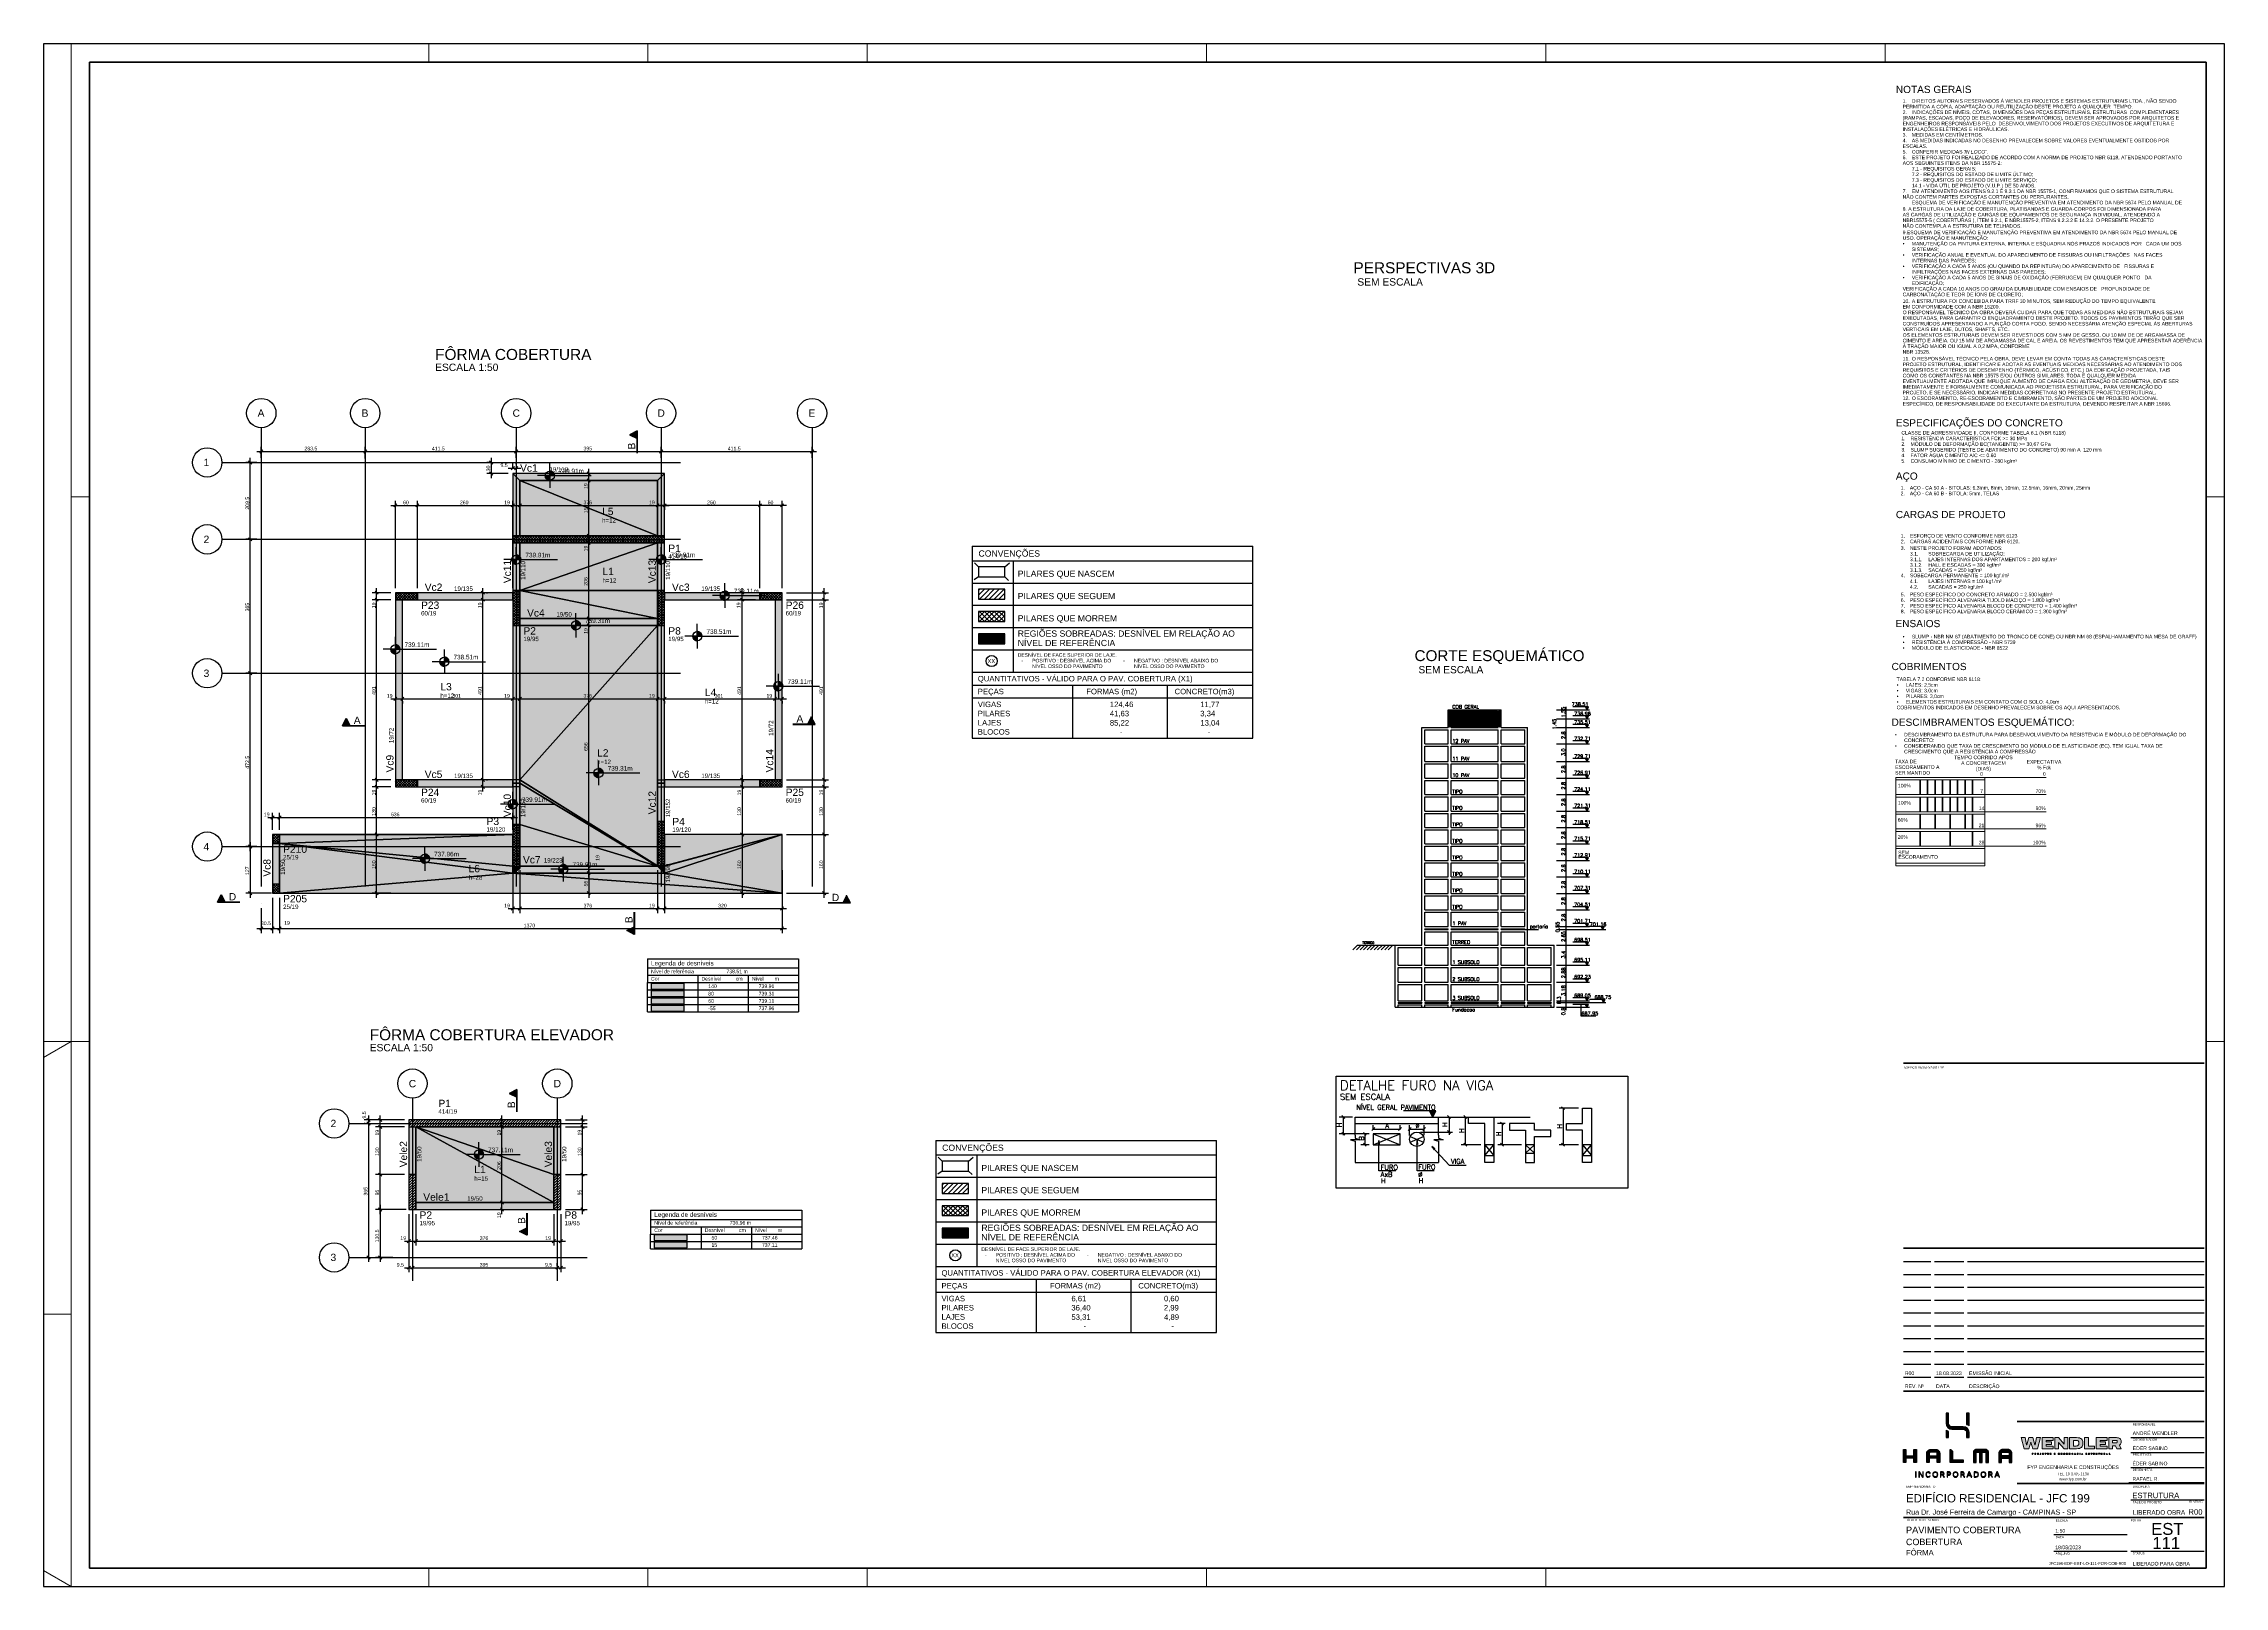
# Paper-space layout 'Layout1' of a CAD drawing. Extents: x -47 to 72, y -79 to 5.
# The model-space entities are those that its viewports show. They can reach past a viewport. Long polylines and large blocks are cut down to what shows.
import ezdxf
from ezdxf.enums import TextEntityAlignment as Align

# ---------------------------------------------------------------- set-up
doc = ezdxf.new("R2010")
doc.units = 0
doc.header["$MEASUREMENT"] = 0
for name, pattern in [('Dash', [0.5, 0.3, -0.2]), ('ESTILO_TQS_0001', [1, 0.7, -0.3]), ('ESTILO_TQS_0002', [0.4, 0.1, -0.3]), ('ESTILO_TQS_0004', [1.12, 0.5, -0.2, 0.01, -0.2, 0.01, -0.2])]:
    doc.linetypes.add(name, pattern=pattern)
doc.layers.get('0').update_dxf_attribs({"linetype": 'CONTINUOUS'})
doc.layers.add('00VIEWPORT', color=255, linetype='CONTINUOUS', plot=False)
for name, color, linetype in [('119', 253, 'CONTINUOUS'), ('2', 2, 'CONTINUOUS'), ('200', 7, 'ESTILO_TQS_0002'), ('21', 5, 'CONTINUOUS'), ('216', 3, 'CONTINUOUS'), ('221', 11, 'CONTINUOUS'), ('226', 2, 'CONTINUOUS'), ('31', 6, 'CONTINUOUS'), ('32', 7, 'CONTINUOUS'), ('34', 252, 'CONTINUOUS'), ('35', 7, 'CONTINUOUS'), ('36', 253, 'CONTINUOUS'), ('37', 4, 'CONTINUOUS'), ('38', 190, 'CONTINUOUS'), ('39', 74, 'CONTINUOUS'), ('4', 2, 'CONTINUOUS'), ('40', 240, 'CONTINUOUS'), ('42', 3, 'CONTINUOUS'), ('43', 3, 'CONTINUOUS'), ('44', 3, 'CONTINUOUS'), ('45', 2, 'CONTINUOUS'), ('46', 2, 'CONTINUOUS'), ('47', 2, 'CONTINUOUS'), ('50', 5, 'CONTINUOUS'), ('51', 5, 'CONTINUOUS'), ('53', 242, 'CONTINUOUS'), ('55', 12, 'CONTINUOUS'), ('56', 51, 'CONTINUOUS'), ('57', 71, 'CONTINUOUS'), ('58', 141, 'CONTINUOUS'), ('59', 183, 'CONTINUOUS'), ('6', 3, 'CONTINUOUS'), ('68', 4, 'CONTINUOUS'), ('70', 160, 'CONTINUOUS'), ('75', 9, 'CONTINUOUS'), ('76', 3, 'CONTINUOUS'), ('79', 12, 'CONTINUOUS'), ('80', 6, 'CONTINUOUS'), ('82', 252, 'CONTINUOUS'), ('Camada 1', 7, 'CONTINUOUS'), ('Carimbo', 7, 'CONTINUOUS')]:
    doc.layers.add(name, color=color, linetype=linetype)
for name, color, linetype, lineweight in [('WP_ANOTAÇÃO GERAL', 2, 'CONTINUOUS', 13), ('WP_FOLHA_MLINHAEXTERNA', 8, 'CONTINUOUS', 9), ('WP_FOLHA_MLINHAINTERNA', 3, 'CONTINUOUS', 50), ('WP_LINHAS 0_1PEN', 2, 'CONTINUOUS', 13), ('WP_LINHAS OCULTAS', 9, 'Dash', 13), ('WP_MARGEM_CARIMBO', 2, 'CONTINUOUS', 9), ('WP_NOTAS', 2, 'CONTINUOUS', 9), ('WP_TÍTULO DE VISTA', 3, 'CONTINUOUS', 9)]:
    doc.layers.add(name, color=color, linetype=linetype, lineweight=lineweight)
doc.styles.add('Arial', font='arial.ttf', dxfattribs={"height": 7.5})
doc.styles.add('Arial_12', font='arial.ttf', dxfattribs={"height": 0.393413})
doc.styles.add('Arial_4', font='arial.ttf', dxfattribs={"height": 16})
doc.styles.add('Arial_8', font='arial.ttf', dxfattribs={"height": 0.16875})
doc.styles.add('FYP - ARIAL', font='arial.ttf')
doc.styles.get("Standard").update_dxf_attribs({"font": 'ROMANS.SHX'})
doc.styles.add('TQS_ARIAL', font='arial.ttf')

# ---------------------------------------------------------------- blocks, each defined once
blk = doc.blocks.new('WP-Folha-Carimbo Padrão-R3 - A0-2218446-ESQUEMA DE FERRO _ GRAUTE')
at = {"layer": 'WP_FOLHA_MLINHAEXTERNA'}
for p, q in [((-88.95, 45.5), (29.95, 45.5)), ((-88.95, -38.6), (-88.95, 45.5)), ((-87.45, 45.5), (-87.45, -38.6)), ((-67.95, 45.5), (-67.95, 44.5)), ((-56, 44.5), (-56, 45.5)), ((-44.05, 44.5), (-44.05, 45.5)), ((-25.55, 44.5), (-25.55, 45.5)), ((-7.05, 44.5), (-7.05, 45.5)), ((11.45, 44.5), (11.45, 45.5)), ((29.95, 45.5), (29.95, -38.6)), ((-87.45, 20.8), (-86.45, 20.8)), ((28.95, 20.8), (29.95, 20.8)), ((-87.45, -8.9), (-88.95, -9.77)), ((-88.95, -8.9), (-88.95, -38.6)), ((-86.45, -8.9), (-88.95, -8.9)), ((-88.95, -8.9), (-88.95, -38.6)), ((28.95, -8.9), (29.95, -8.9)), ((-88.95, -23.75), (-87.45, -23.75)), ((-87.45, -38.6), (-88.95, -37.73)), ((-67.95, -37.6), (-67.95, -38.6)), ((-56, -38.6), (-56, -37.6)), ((-44.05, -38.6), (-44.05, -37.6)), ((-25.55, -38.6), (-25.55, -37.6)), ((-7.05, -38.6), (-7.05, -37.6)), ((29.95, -38.6), (-88.95, -38.6))]:
    blk.add_line(p, q, dxfattribs=at)
at = {"layer": 'WP_FOLHA_MLINHAINTERNA'}
for p, q in [((-86.45, -37.6), (-86.45, 44.5)), ((-86.45, 44.5), (28.95, 44.5)), ((28.95, 44.5), (28.95, -37.6)), ((28.95, -37.6), (-86.45, -37.6))]:
    blk.add_line(p, q, dxfattribs=at)
blk = doc.blocks.new('block 143')
at = {"layer": 'Camada 1', "lineweight": 0}
for points, knots in [([(4424, -637), (4423, -636), (4422, -636), (4421, -636), (4421, -636), (4414, -636), (4414, -636), (4414, -636), (4414, -651), (4414, -651), (4414, -651), (4417, -651), (4417, -651), (4417, -651), (4417, -645), (4417, -645), (4417, -645), (4421, -645), (4421, -645), (4422, -645), (4423, -645), (4424, -644), (4424, -644), (4425, -644), (4425, -643), (4426, -642), (4426, -641), (4426, -640), (4426, -640), (4426, -639), (4425, -638), (4425, -637), (4424, -637), (4424, -637)], [0, 0, 0, 0, 1, 1, 1, 2, 2, 2, 3, 3, 3, 4, 4, 4, 5, 5, 5, 6, 6, 6, 7, 7, 7, 8, 8, 8, 9, 9, 9, 10, 10, 10, 11, 11, 11, 11]), ([(4423, -641), (4422, -642), (4422, -642), (4422, -642), (4422, -642), (4421, -642), (4421, -642), (4421, -642), (4417, -642), (4417, -642), (4417, -642), (4417, -639), (4417, -639), (4417, -639), (4421, -639), (4421, -639), (4421, -639), (4422, -639), (4422, -639), (4422, -639), (4422, -639), (4423, -640), (4423, -640), (4423, -640), (4423, -640), (4423, -641), (4423, -641), (4423, -641)], [0, 0, 0, 0, 1, 1, 1, 2, 2, 2, 3, 3, 3, 4, 4, 4, 5, 5, 5, 6, 6, 6, 7, 7, 7, 8, 8, 8, 9, 9, 9, 9])]:
    blk.add_open_spline(points, degree=3, knots=knots, dxfattribs=at)
blk = doc.blocks.new('block 144')
at = {"layer": 'Camada 1', "lineweight": 0}
for points, knots in [([(4450, -644), (4451, -644), (4452, -643), (4452, -643), (4452, -642), (4453, -641), (4453, -640), (4453, -639), (4452, -639), (4452, -638), (4452, -637), (4451, -637), (4450, -637), (4450, -636), (4449, -636), (4448, -636), (4448, -636), (4441, -636), (4441, -636), (4441, -636), (4441, -651), (4441, -651), (4441, -651), (4444, -651), (4444, -651), (4444, -651), (4444, -645), (4444, -645), (4444, -645), (4446, -645), (4446, -645), (4446, -645), (4449, -651), (4449, -651), (4449, -651), (4453, -651), (4453, -651), (4453, -651), (4449, -645), (4449, -645), (4450, -644), (4450, -644), (4450, -644)], [0, 0, 0, 0, 1, 1, 1, 2, 2, 2, 3, 3, 3, 4, 4, 4, 5, 5, 5, 6, 6, 6, 7, 7, 7, 8, 8, 8, 9, 9, 9, 10, 10, 10, 11, 11, 11, 12, 12, 12, 13, 13, 13, 14, 14, 14, 14]), ([(4449, -642), (4448, -642), (4448, -642), (4448, -642), (4448, -642), (4444, -642), (4444, -642), (4444, -642), (4444, -639), (4444, -639), (4444, -639), (4448, -639), (4448, -639), (4448, -639), (4448, -639), (4449, -639), (4449, -639), (4449, -639), (4449, -639), (4449, -640), (4449, -640), (4449, -640), (4449, -641), (4449, -641), (4449, -641), (4449, -642), (4449, -642), (4449, -642)], [0, 0, 0, 0, 1, 1, 1, 2, 2, 2, 3, 3, 3, 4, 4, 4, 5, 5, 5, 6, 6, 6, 7, 7, 7, 8, 8, 8, 9, 9, 9, 9])]:
    blk.add_open_spline(points, degree=3, knots=knots, dxfattribs=at)
blk = doc.blocks.new('block 145')
at = {"layer": 'Camada 1', "lineweight": 0}
for points in [[(4477, -637), (4476, -636), (4475, -636), (4474, -636), (4472, -636), (4471, -636), (4470, -637), (4469, -637), (4469, -638), (4468, -638), (4468, -639), (4467, -640), (4467, -641), (4467, -641), (4467, -645), (4467, -645), (4467, -646), (4468, -647), (4468, -648), (4469, -649), (4469, -650), (4470, -650), (4471, -651), (4472, -651), (4474, -651), (4475, -651), (4476, -651), (4477, -650), (4478, -650), (4478, -649), (4479, -648), (4479, -647), (4480, -646), (4480, -645), (4480, -645), (4480, -641), (4480, -641), (4480, -640), (4479, -639), (4479, -638), (4478, -638), (4478, -637), (4477, -637)], [(4476, -645), (4476, -646), (4476, -646), (4476, -647), (4476, -647), (4475, -647), (4475, -648), (4475, -648), (4474, -648), (4474, -648), (4473, -648), (4472, -648), (4472, -648), (4472, -647), (4471, -647), (4471, -647), (4471, -646), (4471, -646), (4471, -645), (4471, -645), (4471, -641), (4471, -641), (4471, -641), (4471, -640), (4471, -640), (4471, -639), (4472, -639), (4472, -639), (4472, -639), (4473, -639), (4474, -639), (4474, -639), (4475, -639), (4475, -639), (4475, -639), (4476, -639), (4476, -640), (4476, -640), (4476, -641), (4476, -641), (4476, -641), (4476, -645), (4476, -645)]]:
    blk.add_open_spline(points, degree=3, knots=[0, 0, 0, 0, 1, 1, 1, 2, 2, 2, 3, 3, 3, 4, 4, 4, 5, 5, 5, 6, 6, 6, 7, 7, 7, 8, 8, 8, 9, 9, 9, 10, 10, 10, 11, 11, 11, 12, 12, 12, 13, 13, 13, 14, 14, 14, 14], dxfattribs=at)
blk = doc.blocks.new('block 146')
at = {"layer": 'Camada 1', "lineweight": 0}
for points in [[(4576, -637), (4575, -636), (4574, -636), (4573, -636), (4572, -636), (4571, -636), (4570, -637), (4569, -637), (4568, -638), (4568, -638), (4567, -639), (4567, -640), (4567, -641), (4567, -641), (4567, -645), (4567, -645), (4567, -646), (4567, -647), (4568, -648), (4568, -649), (4569, -650), (4570, -650), (4571, -651), (4572, -651), (4573, -651), (4574, -651), (4575, -651), (4576, -650), (4577, -650), (4578, -649), (4578, -648), (4579, -647), (4579, -646), (4579, -645), (4579, -645), (4579, -641), (4579, -641), (4579, -640), (4579, -639), (4578, -638), (4578, -638), (4577, -637), (4576, -637)], [(4576, -645), (4576, -646), (4576, -646), (4576, -647), (4575, -647), (4575, -647), (4575, -648), (4574, -648), (4574, -648), (4573, -648), (4573, -648), (4572, -648), (4572, -648), (4571, -647), (4571, -647), (4571, -647), (4570, -646), (4570, -646), (4570, -645), (4570, -645), (4570, -641), (4570, -641), (4570, -641), (4570, -640), (4571, -640), (4571, -639), (4571, -639), (4572, -639), (4572, -639), (4573, -639), (4573, -639), (4574, -639), (4574, -639), (4575, -639), (4575, -639), (4575, -639), (4576, -640), (4576, -640), (4576, -641), (4576, -641), (4576, -641), (4576, -645), (4576, -645)]]:
    blk.add_open_spline(points, degree=3, knots=[0, 0, 0, 0, 1, 1, 1, 2, 2, 2, 3, 3, 3, 4, 4, 4, 5, 5, 5, 6, 6, 6, 7, 7, 7, 8, 8, 8, 9, 9, 9, 10, 10, 10, 11, 11, 11, 12, 12, 12, 13, 13, 13, 14, 14, 14, 14], dxfattribs=at)
blk = doc.blocks.new('block 147')
at = {"layer": 'Camada 1', "lineweight": 0}
for points in [[(4847, -636), (4840, -651), (4843, -651), (4844, -648), (4851, -648), (4852, -651), (4855, -651), (4849, -636), (4847, -636)], [(4846, -646), (4848, -641), (4850, -646), (4846, -646)]]:
    blk.add_lwpolyline(points, dxfattribs=at)
blk = doc.blocks.new('block 148')
at = {"layer": 'Camada 1', "lineweight": 0}
for points, knots in [([(4879, -644), (4879, -644), (4880, -643), (4880, -643), (4881, -642), (4881, -641), (4881, -640), (4881, -639), (4881, -639), (4880, -638), (4880, -637), (4879, -637), (4879, -637), (4878, -636), (4877, -636), (4876, -636), (4876, -636), (4869, -636), (4869, -636), (4869, -636), (4869, -651), (4869, -651), (4869, -651), (4872, -651), (4872, -651), (4872, -651), (4872, -645), (4872, -645), (4872, -645), (4874, -645), (4874, -645), (4874, -645), (4878, -651), (4878, -651), (4878, -651), (4881, -651), (4881, -651), (4881, -651), (4877, -645), (4877, -645), (4878, -644), (4878, -644), (4879, -644)], [0, 0, 0, 0, 1, 1, 1, 2, 2, 2, 3, 3, 3, 4, 4, 4, 5, 5, 5, 6, 6, 6, 7, 7, 7, 8, 8, 8, 9, 9, 9, 10, 10, 10, 11, 11, 11, 12, 12, 12, 13, 13, 13, 14, 14, 14, 14]), ([(4877, -642), (4876, -642), (4876, -642), (4876, -642), (4876, -642), (4872, -642), (4872, -642), (4872, -642), (4872, -639), (4872, -639), (4872, -639), (4876, -639), (4876, -639), (4876, -639), (4877, -639), (4877, -639), (4877, -639), (4877, -639), (4877, -639), (4877, -640), (4878, -640), (4878, -640), (4878, -641), (4877, -641), (4877, -641), (4877, -642), (4877, -642), (4877, -642)], [0, 0, 0, 0, 1, 1, 1, 2, 2, 2, 3, 3, 3, 4, 4, 4, 5, 5, 5, 6, 6, 6, 7, 7, 7, 8, 8, 8, 9, 9, 9, 9])]:
    blk.add_open_spline(points, degree=3, knots=knots, dxfattribs=at)
blk = doc.blocks.new('block 149')
at = {"layer": 'Camada 1', "lineweight": 0}
for points in [[(4919, -636), (4913, -651), (4916, -651), (4917, -648), (4923, -648), (4924, -651), (4928, -651), (4921, -636), (4919, -636)], [(4918, -646), (4920, -641), (4922, -646), (4918, -646)]]:
    blk.add_lwpolyline(points, dxfattribs=at)
blk = doc.blocks.new('block 150')
at = {"layer": 'Camada 1', "lineweight": 0}
for points, knots in [([(5042, -644), (5043, -644), (5044, -643), (5044, -643), (5044, -642), (5045, -641), (5045, -640), (5045, -639), (5044, -639), (5044, -638), (5044, -637), (5043, -637), (5042, -637), (5042, -636), (5041, -636), (5040, -636), (5040, -636), (5033, -636), (5033, -636), (5033, -636), (5033, -651), (5033, -651), (5033, -651), (5036, -651), (5036, -651), (5036, -651), (5036, -645), (5036, -645), (5036, -645), (5038, -645), (5038, -645), (5038, -645), (5042, -651), (5042, -651), (5042, -651), (5045, -651), (5045, -651), (5045, -651), (5041, -645), (5041, -645), (5042, -644), (5042, -644), (5042, -644)], [0, 0, 0, 0, 1, 1, 1, 2, 2, 2, 3, 3, 3, 4, 4, 4, 5, 5, 5, 6, 6, 6, 7, 7, 7, 8, 8, 8, 9, 9, 9, 10, 10, 10, 11, 11, 11, 12, 12, 12, 13, 13, 13, 14, 14, 14, 14]), ([(5041, -642), (5040, -642), (5040, -642), (5040, -642), (5040, -642), (5036, -642), (5036, -642), (5036, -642), (5036, -639), (5036, -639), (5036, -639), (5040, -639), (5040, -639), (5040, -639), (5040, -639), (5041, -639), (5041, -639), (5041, -639), (5041, -639), (5041, -640), (5041, -640), (5041, -640), (5041, -641), (5041, -641), (5041, -641), (5041, -642), (5041, -642), (5041, -642)], [0, 0, 0, 0, 1, 1, 1, 2, 2, 2, 3, 3, 3, 4, 4, 4, 5, 5, 5, 6, 6, 6, 7, 7, 7, 8, 8, 8, 9, 9, 9, 9])]:
    blk.add_open_spline(points, degree=3, knots=knots, dxfattribs=at)
blk = doc.blocks.new('block 151')
at = {"layer": 'Camada 1', "lineweight": 0}
for points, knots in [([(5147, -644), (5148, -644), (5149, -643), (5149, -643), (5149, -642), (5150, -641), (5150, -640), (5150, -639), (5149, -639), (5149, -638), (5149, -637), (5148, -637), (5147, -637), (5147, -636), (5146, -636), (5145, -636), (5145, -636), (5138, -636), (5138, -636), (5138, -636), (5138, -651), (5138, -651), (5138, -651), (5141, -651), (5141, -651), (5141, -651), (5141, -645), (5141, -645), (5141, -645), (5143, -645), (5143, -645), (5143, -645), (5146, -651), (5146, -651), (5146, -651), (5150, -651), (5150, -651), (5150, -651), (5146, -645), (5146, -645), (5147, -644), (5147, -644), (5147, -644)], [0, 0, 0, 0, 1, 1, 1, 2, 2, 2, 3, 3, 3, 4, 4, 4, 5, 5, 5, 6, 6, 6, 7, 7, 7, 8, 8, 8, 9, 9, 9, 10, 10, 10, 11, 11, 11, 12, 12, 12, 13, 13, 13, 14, 14, 14, 14]), ([(5146, -642), (5145, -642), (5145, -642), (5145, -642), (5145, -642), (5141, -642), (5141, -642), (5141, -642), (5141, -639), (5141, -639), (5141, -639), (5145, -639), (5145, -639), (5145, -639), (5145, -639), (5146, -639), (5146, -639), (5146, -639), (5146, -639), (5146, -640), (5146, -640), (5146, -640), (5146, -641), (5146, -641), (5146, -641), (5146, -642), (5146, -642), (5146, -642)], [0, 0, 0, 0, 1, 1, 1, 2, 2, 2, 3, 3, 3, 4, 4, 4, 5, 5, 5, 6, 6, 6, 7, 7, 7, 8, 8, 8, 9, 9, 9, 9])]:
    blk.add_open_spline(points, degree=3, knots=knots, dxfattribs=at)
blk = doc.blocks.new('block 152')
at = {"layer": 'Camada 1', "lineweight": 0}
for points in [[(5169, -636), (5163, -651), (5166, -651), (5167, -648), (5173, -648), (5174, -651), (5178, -651), (5171, -636), (5169, -636)], [(5168, -646), (5170, -641), (5172, -646), (5168, -646)]]:
    blk.add_lwpolyline(points, dxfattribs=at)
blk = doc.blocks.new('block 153')
at = {"layer": 'Camada 1', "lineweight": 0}
for points in [[(4913, -493), (4908, -489), (4901, -485), (4893, -483), (4885, -481), (4875, -479), (4864, -479), (4864, -479), (4792, -479), (4792, -479), (4792, -479), (4792, -592), (4792, -592), (4792, -592), (4864, -592), (4864, -592), (4875, -592), (4885, -590), (4893, -588), (4901, -585), (4908, -582), (4913, -578), (4918, -573), (4922, -568), (4924, -562), (4926, -556), (4928, -549), (4928, -542), (4928, -542), (4928, -529), (4928, -529), (4928, -522), (4926, -515), (4924, -509), (4922, -503), (4918, -498), (4913, -493)], [(4887, -540), (4887, -543), (4887, -546), (4886, -549), (4885, -552), (4883, -555), (4881, -557), (4879, -559), (4876, -561), (4873, -562), (4870, -563), (4865, -564), (4861, -564), (4861, -564), (4832, -564), (4832, -564), (4832, -564), (4832, -507), (4832, -507), (4832, -507), (4861, -507), (4861, -507), (4866, -507), (4870, -508), (4874, -509), (4877, -511), (4880, -513), (4882, -515), (4884, -517), (4885, -519), (4886, -522), (4887, -525), (4887, -527), (4887, -530), (4887, -530), (4887, -540), (4887, -540)]]:
    blk.add_open_spline(points, degree=3, knots=[0, 0, 0, 0, 1, 1, 1, 2, 2, 2, 3, 3, 3, 4, 4, 4, 5, 5, 5, 6, 6, 6, 7, 7, 7, 8, 8, 8, 9, 9, 9, 10, 10, 10, 11, 11, 11, 12, 12, 12, 12], dxfattribs=at)
blk = doc.blocks.new('block 154')
at = {"layer": 'Camada 1', "lineweight": 0}
for points, knots in [([(5312, -539), (5314, -534), (5315, -529), (5315, -522), (5315, -522), (5315, -515), (5315, -515), (5315, -510), (5314, -505), (5311, -500), (5309, -496), (5306, -492), (5301, -489), (5297, -486), (5292, -483), (5286, -482), (5280, -480), (5273, -479), (5266, -479), (5266, -479), (5189, -479), (5189, -479), (5189, -479), (5189, -592), (5189, -592), (5189, -592), (5228, -592), (5228, -592), (5228, -592), (5228, -561), (5228, -561), (5228, -561), (5257, -561), (5257, -561), (5257, -561), (5271, -592), (5271, -592), (5271, -592), (5315, -592), (5315, -592), (5315, -592), (5297, -554), (5297, -554), (5299, -553), (5300, -552), (5302, -551), (5306, -548), (5309, -544), (5312, -539)], [0, 0, 0, 0, 1, 1, 1, 2, 2, 2, 3, 3, 3, 4, 4, 4, 5, 5, 5, 6, 6, 6, 7, 7, 7, 8, 8, 8, 9, 9, 9, 10, 10, 10, 11, 11, 11, 12, 12, 12, 13, 13, 13, 14, 14, 14, 15, 15, 15, 16, 16, 16, 16]), ([(5275, -522), (5275, -524), (5274, -526), (5273, -527), (5273, -529), (5272, -530), (5270, -531), (5269, -532), (5267, -532), (5265, -533), (5264, -533), (5262, -533), (5260, -533), (5260, -533), (5228, -533), (5228, -533), (5228, -533), (5228, -507), (5228, -507), (5228, -507), (5261, -507), (5261, -507), (5263, -507), (5265, -507), (5266, -508), (5268, -508), (5270, -509), (5271, -509), (5272, -510), (5273, -511), (5274, -513), (5274, -514), (5275, -516), (5275, -518), (5275, -518), (5275, -522), (5275, -522)], [0, 0, 0, 0, 1, 1, 1, 2, 2, 2, 3, 3, 3, 4, 4, 4, 5, 5, 5, 6, 6, 6, 7, 7, 7, 8, 8, 8, 9, 9, 9, 10, 10, 10, 11, 11, 11, 12, 12, 12, 12])]:
    blk.add_open_spline(points, degree=3, knots=knots, dxfattribs=at)
blk = doc.blocks.new('block 142')
at = {"layer": 'Camada 1', "true_color": 0xff4000}
h = blk.add_hatch(color=20, dxfattribs=at)
h.dxf.hatch_style = 2
h.paths.add_polyline_path([(5501, -645), (5712, -645), (5712, -592), (5576, -592), (5576, -564), (5681, -564), (5681, -512), (5576, -512), (5576, -484), (5712, -484), (5712, -430), (5501, -430)])
h.paths.add_polyline_path([(4456, -645), (4667, -645), (4667, -592), (4531, -592), (4531, -564), (4636, -564), (4636, -512), (4531, -512), (4531, -484), (4667, -484), (4667, -430), (4456, -430)])
h.paths.add_polyline_path([(4881, -557), (4770, -430), (4699, -430), (4699, -645), (4772, -645), (4771, -523), (4879, -645), (4952, -645), (4952, -430), (4879, -430)])
edge = h.paths.add_edge_path()
edge.add_spline(control_points=[(5215, -457), (5206, -448), (5193, -442), (5178, -437), (5162, -432), (5144, -430), (5122, -430), (5122, -430), (4985, -430), (4985, -430), (4985, -430), (4985, -645), (4985, -645), (4985, -645), (5122, -645), (5122, -645), (5144, -645), (5163, -643), (5178, -638), (5194, -633), (5206, -627), (5216, -618), (5226, -610), (5233, -600), (5237, -589), (5242, -577), (5244, -564), (5244, -551), (5244, -551), (5244, -525), (5244, -525), (5244, -511), (5242, -498), (5237, -487), (5232, -475), (5225, -465), (5215, -457)], knot_values=[0, 0, 0, 0, 1, 1, 1, 2, 2, 2, 3, 3, 3, 4, 4, 4, 5, 5, 5, 6, 6, 6, 7, 7, 7, 8, 8, 8, 9, 9, 9, 10, 10, 10, 11, 11, 11, 12, 12, 12, 12], degree=3, periodic=0)
edge = h.paths.add_edge_path()
edge.add_spline(control_points=[(5167, -546), (5167, -552), (5166, -559), (5164, -564), (5162, -570), (5159, -575), (5155, -579), (5151, -583), (5145, -586), (5139, -589), (5133, -591), (5125, -592), (5116, -592), (5116, -592), (5061, -592), (5061, -592), (5061, -592), (5061, -484), (5061, -484), (5061, -484), (5115, -484), (5115, -484), (5126, -484), (5134, -485), (5141, -488), (5147, -490), (5153, -494), (5156, -498), (5160, -502), (5163, -507), (5164, -512), (5166, -517), (5167, -522), (5167, -528), (5167, -528), (5167, -546), (5167, -546)], knot_values=[0, 0, 0, 0, 1, 1, 1, 2, 2, 2, 3, 3, 3, 4, 4, 4, 5, 5, 5, 6, 6, 6, 7, 7, 7, 8, 8, 8, 9, 9, 9, 10, 10, 10, 11, 11, 11, 12, 12, 12, 12], degree=3, periodic=0)
h.paths.add_polyline_path([(5352, -430), (5276, -430), (5276, -645), (5469, -645), (5469, -592), (5352, -592)])
h.paths.add_polyline_path([(4317, -569), (4311, -569), (4272, -430), (4196, -430), (4157, -569), (4151, -569), (4121, -430), (4044, -430), (4104, -645), (4197, -645), (4232, -515), (4234, -515), (4236, -515), (4272, -645), (4364, -645), (4424, -430), (4347, -430)])
edge = h.paths.add_edge_path()
edge.add_spline(control_points=[(5980, -545), (5984, -535), (5986, -525), (5986, -512), (5986, -512), (5986, -499), (5986, -499), (5986, -489), (5984, -479), (5979, -470), (5975, -462), (5969, -454), (5960, -448), (5952, -442), (5942, -438), (5930, -435), (5919, -432), (5906, -430), (5892, -430), (5892, -430), (5744, -430), (5744, -430), (5744, -430), (5744, -645), (5744, -645), (5744, -645), (5820, -645), (5820, -645), (5820, -645), (5820, -587), (5820, -587), (5820, -587), (5875, -587), (5875, -587), (5875, -587), (5902, -645), (5902, -645), (5902, -645), (5986, -645), (5986, -645), (5986, -645), (5953, -574), (5953, -574), (5956, -572), (5958, -570), (5961, -568), (5969, -562), (5975, -554), (5980, -545)], knot_values=[0, 0, 0, 0, 1, 1, 1, 2, 2, 2, 3, 3, 3, 4, 4, 4, 5, 5, 5, 6, 6, 6, 7, 7, 7, 8, 8, 8, 9, 9, 9, 10, 10, 10, 11, 11, 11, 12, 12, 12, 13, 13, 13, 14, 14, 14, 15, 15, 15, 16, 16, 16, 16], degree=3, periodic=0)
edge = h.paths.add_edge_path()
edge.add_spline(control_points=[(5909, -511), (5909, -515), (5908, -519), (5907, -521), (5905, -524), (5903, -527), (5900, -529), (5898, -530), (5895, -532), (5892, -533), (5888, -533), (5885, -534), (5881, -534), (5881, -534), (5820, -534), (5820, -534), (5820, -534), (5820, -483), (5820, -483), (5820, -483), (5882, -483), (5882, -483), (5886, -483), (5890, -484), (5893, -484), (5897, -485), (5899, -486), (5902, -488), (5904, -489), (5906, -492), (5907, -494), (5908, -497), (5909, -501), (5909, -505), (5909, -505), (5909, -511), (5909, -511)], knot_values=[0, 0, 0, 0, 1, 1, 1, 2, 2, 2, 3, 3, 3, 4, 4, 4, 5, 5, 5, 6, 6, 6, 7, 7, 7, 8, 8, 8, 9, 9, 9, 10, 10, 10, 11, 11, 11, 12, 12, 12, 12], degree=3, periodic=0)
at = {"layer": 'Camada 1', "true_color": 0x6a6a6c}
h = blk.add_hatch(color=251, dxfattribs=at)
h.dxf.hatch_style = 2
edge = h.paths.add_edge_path()
edge.add_spline(control_points=[(4278, -731), (4276, -731), (4275, -730), (4273, -730), (4273, -730), (4260, -730), (4260, -730), (4260, -730), (4260, -758), (4260, -758), (4260, -758), (4266, -758), (4266, -758), (4266, -758), (4266, -748), (4266, -748), (4266, -748), (4273, -748), (4273, -748), (4275, -748), (4276, -747), (4278, -746), (4279, -746), (4281, -745), (4281, -743), (4282, -742), (4283, -741), (4283, -739), (4283, -737), (4282, -736), (4281, -734), (4281, -733), (4279, -732), (4278, -731)], knot_values=[0, 0, 0, 0, 1, 1, 1, 2, 2, 2, 3, 3, 3, 4, 4, 4, 5, 5, 5, 6, 6, 6, 7, 7, 7, 8, 8, 8, 9, 9, 9, 10, 10, 10, 11, 11, 11, 11], degree=3, periodic=0)
edge = h.paths.add_edge_path()
edge.add_spline(control_points=[(4276, -741), (4276, -741), (4275, -742), (4275, -742), (4274, -742), (4273, -742), (4273, -742), (4273, -742), (4266, -742), (4266, -742), (4266, -742), (4266, -735), (4266, -735), (4266, -735), (4273, -735), (4273, -735), (4273, -735), (4274, -736), (4275, -736), (4275, -736), (4276, -737), (4276, -737), (4276, -738), (4276, -738), (4276, -739), (4276, -740), (4276, -740), (4276, -741)], knot_values=[0, 0, 0, 0, 1, 1, 1, 2, 2, 2, 3, 3, 3, 4, 4, 4, 5, 5, 5, 6, 6, 6, 7, 7, 7, 8, 8, 8, 9, 9, 9, 9], degree=3, periodic=0)
edge = h.paths.add_edge_path()
edge.add_spline(control_points=[(4329, -746), (4331, -745), (4332, -744), (4332, -743), (4333, -742), (4333, -740), (4333, -739), (4333, -737), (4333, -736), (4332, -734), (4332, -733), (4331, -732), (4329, -731), (4328, -731), (4326, -730), (4325, -730), (4325, -730), (4310, -730), (4310, -730), (4310, -730), (4310, -758), (4310, -758), (4310, -758), (4316, -758), (4316, -758), (4316, -758), (4316, -747), (4316, -747), (4316, -747), (4320, -747), (4320, -747), (4320, -747), (4327, -758), (4327, -758), (4327, -758), (4335, -758), (4335, -758), (4335, -758), (4327, -747), (4327, -747), (4328, -747), (4329, -746), (4329, -746)], knot_values=[0, 0, 0, 0, 1, 1, 1, 2, 2, 2, 3, 3, 3, 4, 4, 4, 5, 5, 5, 6, 6, 6, 7, 7, 7, 8, 8, 8, 9, 9, 9, 10, 10, 10, 11, 11, 11, 12, 12, 12, 13, 13, 13, 14, 14, 14, 14], degree=3, periodic=0)
edge = h.paths.add_edge_path()
edge.add_spline(control_points=[(4326, -742), (4325, -742), (4325, -742), (4324, -742), (4324, -742), (4316, -742), (4316, -742), (4316, -742), (4316, -735), (4316, -735), (4316, -735), (4324, -735), (4324, -735), (4325, -735), (4325, -736), (4326, -736), (4326, -736), (4327, -737), (4327, -737), (4327, -738), (4327, -738), (4327, -739), (4327, -739), (4327, -740), (4327, -740), (4327, -741), (4326, -741), (4326, -742)], knot_values=[0, 0, 0, 0, 1, 1, 1, 2, 2, 2, 3, 3, 3, 4, 4, 4, 5, 5, 5, 6, 6, 6, 7, 7, 7, 8, 8, 8, 9, 9, 9, 9], degree=3, periodic=0)
edge = h.paths.add_edge_path()
edge.add_spline(control_points=[(4380, -731), (4378, -731), (4376, -730), (4374, -730), (4371, -730), (4369, -731), (4367, -731), (4366, -732), (4364, -733), (4363, -735), (4362, -737), (4362, -738), (4362, -740), (4362, -740), (4362, -748), (4362, -748), (4362, -750), (4362, -752), (4363, -754), (4364, -755), (4366, -757), (4367, -757), (4369, -758), (4371, -759), (4374, -759), (4376, -759), (4378, -758), (4380, -757), (4382, -757), (4383, -755), (4384, -754), (4385, -752), (4385, -750), (4385, -748), (4385, -748), (4385, -740), (4385, -740), (4385, -738), (4385, -737), (4384, -735), (4383, -733), (4382, -732), (4380, -731)], knot_values=[0, 0, 0, 0, 1, 1, 1, 2, 2, 2, 3, 3, 3, 4, 4, 4, 5, 5, 5, 6, 6, 6, 7, 7, 7, 8, 8, 8, 9, 9, 9, 10, 10, 10, 11, 11, 11, 12, 12, 12, 13, 13, 13, 14, 14, 14, 14], degree=3, periodic=0)
edge = h.paths.add_edge_path()
edge.add_spline(control_points=[(4379, -748), (4379, -749), (4379, -750), (4378, -751), (4378, -752), (4377, -752), (4377, -753), (4376, -753), (4375, -753), (4374, -753), (4373, -753), (4372, -753), (4371, -753), (4370, -752), (4369, -752), (4369, -751), (4368, -750), (4368, -749), (4368, -748), (4368, -748), (4368, -740), (4368, -740), (4368, -739), (4368, -738), (4369, -738), (4369, -737), (4370, -736), (4371, -736), (4372, -736), (4373, -735), (4374, -735), (4375, -735), (4376, -736), (4377, -736), (4377, -736), (4378, -737), (4378, -738), (4379, -738), (4379, -739), (4379, -740), (4379, -740), (4379, -748), (4379, -748)], knot_values=[0, 0, 0, 0, 1, 1, 1, 2, 2, 2, 3, 3, 3, 4, 4, 4, 5, 5, 5, 6, 6, 6, 7, 7, 7, 8, 8, 8, 9, 9, 9, 10, 10, 10, 11, 11, 11, 12, 12, 12, 13, 13, 13, 14, 14, 14, 14], degree=3, periodic=0)
edge = h.paths.add_edge_path()
edge.add_spline(control_points=[(4423, -749), (4423, -751), (4423, -752), (4422, -752), (4422, -753), (4421, -754), (4420, -754), (4419, -754), (4418, -753), (4417, -753), (4417, -753), (4416, -752), (4415, -752), (4415, -752), (4410, -755), (4410, -755), (4411, -756), (4412, -757), (4414, -758), (4416, -758), (4417, -759), (4419, -759), (4421, -759), (4423, -758), (4425, -758), (4426, -757), (4428, -756), (4428, -754), (4429, -753), (4430, -751), (4430, -749), (4430, -749), (4430, -730), (4430, -730), (4430, -730), (4423, -730), (4423, -730), (4423, -730), (4423, -749), (4423, -749)], knot_values=[0, 0, 0, 0, 1, 1, 1, 2, 2, 2, 3, 3, 3, 4, 4, 4, 5, 5, 5, 6, 6, 6, 7, 7, 7, 8, 8, 8, 9, 9, 9, 10, 10, 10, 11, 11, 11, 12, 12, 12, 13, 13, 13, 13], degree=3, periodic=0)
h.paths.add_polyline_path([(4459, -758), (4481, -758), (4481, -753), (4465, -753), (4465, -747), (4478, -747), (4478, -742), (4465, -742), (4465, -735), (4481, -735), (4481, -730), (4459, -730)])
h.paths.add_polyline_path([(4504, -735), (4513, -735), (4513, -758), (4519, -758), (4519, -735), (4528, -735), (4528, -730), (4504, -730)])
edge = h.paths.add_edge_path()
edge.add_spline(control_points=[(4571, -731), (4569, -731), (4567, -730), (4564, -730), (4562, -730), (4560, -731), (4558, -731), (4556, -732), (4555, -733), (4554, -735), (4553, -737), (4553, -738), (4553, -740), (4553, -740), (4553, -748), (4553, -748), (4553, -750), (4553, -752), (4554, -754), (4555, -755), (4556, -757), (4558, -757), (4560, -758), (4562, -759), (4564, -759), (4567, -759), (4569, -758), (4571, -757), (4572, -757), (4574, -755), (4575, -754), (4576, -752), (4576, -750), (4576, -748), (4576, -748), (4576, -740), (4576, -740), (4576, -738), (4576, -737), (4575, -735), (4574, -733), (4572, -732), (4571, -731)], knot_values=[0, 0, 0, 0, 1, 1, 1, 2, 2, 2, 3, 3, 3, 4, 4, 4, 5, 5, 5, 6, 6, 6, 7, 7, 7, 8, 8, 8, 9, 9, 9, 10, 10, 10, 11, 11, 11, 12, 12, 12, 13, 13, 13, 14, 14, 14, 14], degree=3, periodic=0)
edge = h.paths.add_edge_path()
edge.add_spline(control_points=[(4570, -748), (4570, -749), (4570, -750), (4569, -751), (4569, -752), (4568, -752), (4567, -753), (4566, -753), (4565, -753), (4564, -753), (4563, -753), (4562, -753), (4562, -753), (4561, -752), (4560, -752), (4560, -751), (4559, -750), (4559, -749), (4559, -748), (4559, -748), (4559, -740), (4559, -740), (4559, -739), (4559, -738), (4560, -738), (4560, -737), (4561, -736), (4562, -736), (4562, -736), (4563, -735), (4564, -735), (4565, -735), (4566, -736), (4567, -736), (4568, -736), (4569, -737), (4569, -738), (4570, -738), (4570, -739), (4570, -740), (4570, -740), (4570, -748), (4570, -748)], knot_values=[0, 0, 0, 0, 1, 1, 1, 2, 2, 2, 3, 3, 3, 4, 4, 4, 5, 5, 5, 6, 6, 6, 7, 7, 7, 8, 8, 8, 9, 9, 9, 10, 10, 10, 11, 11, 11, 12, 12, 12, 13, 13, 13, 14, 14, 14, 14], degree=3, periodic=0)
edge = h.paths.add_edge_path()
edge.add_spline(control_points=[(4623, -743), (4621, -743), (4620, -742), (4618, -742), (4618, -742), (4617, -742), (4617, -742), (4617, -742), (4617, -742), (4617, -742), (4617, -742), (4617, -742), (4617, -742), (4617, -742), (4617, -742), (4617, -742), (4615, -742), (4614, -741), (4613, -741), (4613, -741), (4612, -741), (4612, -740), (4611, -740), (4611, -739), (4611, -738), (4611, -738), (4611, -738), (4611, -738), (4611, -737), (4611, -736), (4612, -736), (4613, -735), (4615, -735), (4617, -735), (4618, -735), (4619, -735), (4620, -736), (4622, -736), (4623, -737), (4624, -737), (4624, -737), (4627, -733), (4627, -733), (4626, -732), (4625, -732), (4624, -731), (4622, -731), (4621, -731), (4620, -730), (4619, -730), (4618, -730), (4617, -730), (4614, -730), (4612, -730), (4610, -731), (4608, -732), (4607, -733), (4606, -734), (4605, -735), (4605, -737), (4605, -739), (4605, -739), (4605, -739), (4605, -739), (4605, -741), (4605, -742), (4606, -743), (4607, -745), (4608, -745), (4610, -746), (4611, -746), (4613, -747), (4615, -747), (4615, -747), (4616, -747), (4616, -747), (4616, -747), (4616, -747), (4616, -747), (4616, -747), (4616, -747), (4616, -747), (4617, -747), (4618, -747), (4619, -748), (4620, -748), (4620, -748), (4621, -748), (4621, -749), (4622, -749), (4622, -750), (4622, -750), (4622, -750), (4622, -750), (4622, -751), (4621, -752), (4620, -753), (4619, -753), (4617, -754), (4615, -754), (4614, -754), (4612, -753), (4610, -753), (4609, -752), (4607, -752), (4606, -751), (4606, -751), (4603, -755), (4603, -755), (4604, -756), (4605, -757), (4607, -757), (4608, -758), (4609, -758), (4611, -758), (4612, -759), (4614, -759), (4615, -759), (4618, -759), (4620, -758), (4622, -758), (4624, -757), (4625, -756), (4626, -755), (4627, -753), (4628, -752), (4628, -750), (4628, -750), (4628, -750), (4628, -750), (4628, -748), (4627, -747), (4626, -746), (4625, -745), (4624, -744), (4623, -743)], knot_values=[0, 0, 0, 0, 1, 1, 1, 2, 2, 2, 3, 3, 3, 4, 4, 4, 5, 5, 5, 6, 6, 6, 7, 7, 7, 8, 8, 8, 9, 9, 9, 10, 10, 10, 11, 11, 11, 12, 12, 12, 13, 13, 13, 14, 14, 14, 15, 15, 15, 16, 16, 16, 17, 17, 17, 18, 18, 18, 19, 19, 19, 20, 20, 20, 21, 21, 21, 22, 22, 22, 23, 23, 23, 24, 24, 24, 25, 25, 25, 26, 26, 26, 27, 27, 27, 28, 28, 28, 29, 29, 29, 30, 30, 30, 31, 31, 31, 32, 32, 32, 33, 33, 33, 34, 34, 34, 35, 35, 35, 36, 36, 36, 37, 37, 37, 38, 38, 38, 39, 39, 39, 40, 40, 40, 41, 41, 41, 42, 42, 42, 43, 43, 43, 44, 44, 44, 45, 45, 45, 45], degree=3, periodic=0)
h.paths.add_polyline_path([(4686, -758), (4708, -758), (4708, -753), (4692, -753), (4692, -747), (4705, -747), (4705, -742), (4692, -742), (4692, -735), (4708, -735), (4708, -730), (4686, -730)])
h.paths.add_polyline_path([(4766, -758), (4788, -758), (4788, -753), (4772, -753), (4772, -747), (4785, -747), (4785, -742), (4772, -742), (4772, -735), (4788, -735), (4788, -730), (4766, -730)])
h.paths.add_polyline_path([(4835, -751), (4823, -730), (4816, -730), (4816, -758), (4822, -758), (4822, -738), (4833, -758), (4840, -758), (4840, -730), (4835, -730)])
edge = h.paths.add_edge_path()
edge.add_spline(control_points=[(4882, -748), (4882, -748), (4887, -748), (4887, -748), (4887, -748), (4887, -748), (4887, -748), (4887, -749), (4886, -750), (4886, -751), (4886, -752), (4885, -752), (4884, -753), (4883, -753), (4882, -753), (4881, -753), (4880, -753), (4879, -753), (4878, -753), (4877, -752), (4877, -752), (4876, -751), (4876, -750), (4876, -750), (4876, -749), (4876, -749), (4876, -741), (4876, -741), (4876, -740), (4876, -739), (4876, -738), (4877, -737), (4877, -737), (4878, -736), (4879, -736), (4880, -736), (4881, -736), (4882, -736), (4883, -736), (4883, -736), (4884, -736), (4884, -736), (4885, -737), (4886, -737), (4886, -738), (4886, -738), (4886, -738), (4893, -738), (4893, -738), (4892, -737), (4892, -735), (4890, -734), (4889, -733), (4888, -732), (4886, -731), (4885, -730), (4883, -730), (4881, -730), (4879, -730), (4877, -731), (4875, -731), (4873, -732), (4872, -733), (4871, -735), (4870, -737), (4869, -738), (4869, -741), (4869, -741), (4869, -749), (4869, -749), (4869, -751), (4870, -752), (4871, -754), (4872, -755), (4873, -757), (4875, -757), (4877, -758), (4879, -759), (4881, -759), (4884, -759), (4886, -758), (4887, -757), (4889, -756), (4890, -755), (4891, -754), (4892, -752), (4893, -750), (4893, -748), (4893, -748), (4893, -743), (4893, -743), (4893, -743), (4882, -743), (4882, -743), (4882, -743), (4882, -748), (4882, -748)], knot_values=[0, 0, 0, 0, 1, 1, 1, 2, 2, 2, 3, 3, 3, 4, 4, 4, 5, 5, 5, 6, 6, 6, 7, 7, 7, 8, 8, 8, 9, 9, 9, 10, 10, 10, 11, 11, 11, 12, 12, 12, 13, 13, 13, 14, 14, 14, 15, 15, 15, 16, 16, 16, 17, 17, 17, 18, 18, 18, 19, 19, 19, 20, 20, 20, 21, 21, 21, 22, 22, 22, 23, 23, 23, 24, 24, 24, 25, 25, 25, 26, 26, 26, 27, 27, 27, 28, 28, 28, 29, 29, 29, 30, 30, 30, 31, 31, 31, 32, 32, 32, 32], degree=3, periodic=0)
h.paths.add_polyline_path([(4922, -758), (4943, -758), (4943, -753), (4928, -753), (4928, -747), (4941, -747), (4941, -742), (4928, -742), (4928, -735), (4943, -735), (4943, -730), (4922, -730)])
h.paths.add_polyline_path([(4990, -751), (4979, -730), (4972, -730), (4972, -758), (4977, -758), (4977, -738), (4989, -758), (4996, -758), (4996, -730), (4990, -730)])
h.paths.add_polyline_path([(5044, -742), (5032, -742), (5032, -730), (5026, -730), (5026, -758), (5032, -758), (5032, -747), (5044, -747), (5044, -758), (5050, -758), (5050, -730), (5044, -730)])
h.paths.add_polyline_path([(5088, -730), (5076, -758), (5083, -758), (5085, -754), (5096, -754), (5098, -758), (5105, -758), (5092, -730)])
h.paths.add_polyline_path([(5087, -749), (5090, -739), (5094, -749)])
edge = h.paths.add_edge_path()
edge.add_spline(control_points=[(5150, -746), (5151, -745), (5152, -744), (5153, -743), (5154, -742), (5154, -740), (5154, -739), (5154, -737), (5154, -736), (5153, -734), (5152, -733), (5151, -732), (5150, -731), (5149, -731), (5147, -730), (5145, -730), (5145, -730), (5131, -730), (5131, -730), (5131, -730), (5131, -758), (5131, -758), (5131, -758), (5137, -758), (5137, -758), (5137, -758), (5137, -747), (5137, -747), (5137, -747), (5141, -747), (5141, -747), (5141, -747), (5148, -758), (5148, -758), (5148, -758), (5156, -758), (5156, -758), (5156, -758), (5148, -747), (5148, -747), (5149, -747), (5149, -746), (5150, -746)], knot_values=[0, 0, 0, 0, 1, 1, 1, 2, 2, 2, 3, 3, 3, 4, 4, 4, 5, 5, 5, 6, 6, 6, 7, 7, 7, 8, 8, 8, 9, 9, 9, 10, 10, 10, 11, 11, 11, 12, 12, 12, 13, 13, 13, 14, 14, 14, 14], degree=3, periodic=0)
edge = h.paths.add_edge_path()
edge.add_spline(control_points=[(5146, -742), (5146, -742), (5145, -742), (5145, -742), (5145, -742), (5137, -742), (5137, -742), (5137, -742), (5137, -735), (5137, -735), (5137, -735), (5145, -735), (5145, -735), (5145, -735), (5146, -736), (5146, -736), (5147, -736), (5147, -737), (5148, -737), (5148, -738), (5148, -738), (5148, -739), (5148, -739), (5148, -740), (5148, -740), (5147, -741), (5147, -741), (5146, -742)], knot_values=[0, 0, 0, 0, 1, 1, 1, 2, 2, 2, 3, 3, 3, 4, 4, 4, 5, 5, 5, 6, 6, 6, 7, 7, 7, 8, 8, 8, 9, 9, 9, 9], degree=3, periodic=0)
h.paths.add_polyline_path([(5183, -758), (5189, -758), (5189, -730), (5183, -730)])
h.paths.add_polyline_path([(5228, -730), (5215, -758), (5222, -758), (5224, -754), (5235, -754), (5237, -758), (5244, -758), (5231, -730)])
h.paths.add_polyline_path([(5226, -749), (5230, -739), (5233, -749)])
h.paths.add_polyline_path([(5301, -758), (5322, -758), (5322, -753), (5307, -753), (5307, -747), (5320, -747), (5320, -742), (5307, -742), (5307, -735), (5322, -735), (5322, -730), (5301, -730)])
edge = h.paths.add_edge_path()
edge.add_spline(control_points=[(5368, -743), (5367, -743), (5365, -742), (5363, -742), (5363, -742), (5363, -742), (5363, -742), (5363, -742), (5362, -742), (5362, -742), (5362, -742), (5362, -742), (5362, -742), (5362, -742), (5362, -742), (5362, -742), (5361, -742), (5359, -741), (5359, -741), (5358, -741), (5357, -741), (5357, -740), (5356, -740), (5356, -739), (5356, -738), (5356, -738), (5356, -738), (5356, -738), (5356, -737), (5356, -736), (5357, -736), (5358, -735), (5360, -735), (5362, -735), (5363, -735), (5364, -735), (5366, -736), (5367, -736), (5368, -737), (5370, -737), (5370, -737), (5372, -733), (5372, -733), (5371, -732), (5370, -732), (5369, -731), (5368, -731), (5366, -731), (5365, -730), (5364, -730), (5363, -730), (5362, -730), (5359, -730), (5357, -730), (5355, -731), (5354, -732), (5352, -733), (5351, -734), (5350, -735), (5350, -737), (5350, -739), (5350, -739), (5350, -739), (5350, -739), (5350, -741), (5350, -742), (5351, -743), (5352, -745), (5354, -745), (5355, -746), (5356, -746), (5358, -747), (5360, -747), (5360, -747), (5361, -747), (5361, -747), (5361, -747), (5361, -747), (5361, -747), (5361, -747), (5361, -747), (5361, -747), (5362, -747), (5363, -747), (5364, -748), (5365, -748), (5365, -748), (5366, -748), (5366, -749), (5367, -749), (5367, -750), (5367, -750), (5367, -750), (5367, -750), (5367, -751), (5366, -752), (5365, -753), (5364, -753), (5362, -754), (5360, -754), (5359, -754), (5357, -753), (5355, -753), (5354, -752), (5352, -752), (5351, -751), (5351, -751), (5348, -755), (5348, -755), (5349, -756), (5351, -757), (5352, -757), (5353, -758), (5355, -758), (5356, -758), (5357, -759), (5359, -759), (5360, -759), (5363, -759), (5365, -758), (5367, -758), (5369, -757), (5370, -756), (5371, -755), (5372, -753), (5373, -752), (5373, -750), (5373, -750), (5373, -750), (5373, -750), (5373, -748), (5372, -747), (5371, -746), (5370, -745), (5369, -744), (5368, -743)], knot_values=[0, 0, 0, 0, 1, 1, 1, 2, 2, 2, 3, 3, 3, 4, 4, 4, 5, 5, 5, 6, 6, 6, 7, 7, 7, 8, 8, 8, 9, 9, 9, 10, 10, 10, 11, 11, 11, 12, 12, 12, 13, 13, 13, 14, 14, 14, 15, 15, 15, 16, 16, 16, 17, 17, 17, 18, 18, 18, 19, 19, 19, 20, 20, 20, 21, 21, 21, 22, 22, 22, 23, 23, 23, 24, 24, 24, 25, 25, 25, 26, 26, 26, 27, 27, 27, 28, 28, 28, 29, 29, 29, 30, 30, 30, 31, 31, 31, 32, 32, 32, 33, 33, 33, 34, 34, 34, 35, 35, 35, 36, 36, 36, 37, 37, 37, 38, 38, 38, 39, 39, 39, 40, 40, 40, 41, 41, 41, 42, 42, 42, 43, 43, 43, 44, 44, 44, 45, 45, 45, 45], degree=3, periodic=0)
h.paths.add_polyline_path([(5396, -735), (5405, -735), (5405, -758), (5411, -758), (5411, -735), (5420, -735), (5420, -730), (5396, -730)])
edge = h.paths.add_edge_path()
edge.add_spline(control_points=[(5464, -746), (5465, -745), (5466, -744), (5467, -743), (5468, -742), (5468, -740), (5468, -739), (5468, -737), (5468, -736), (5467, -734), (5466, -733), (5465, -732), (5464, -731), (5463, -731), (5461, -730), (5459, -730), (5459, -730), (5445, -730), (5445, -730), (5445, -730), (5445, -758), (5445, -758), (5445, -758), (5451, -758), (5451, -758), (5451, -758), (5451, -747), (5451, -747), (5451, -747), (5455, -747), (5455, -747), (5455, -747), (5462, -758), (5462, -758), (5462, -758), (5470, -758), (5470, -758), (5470, -758), (5462, -747), (5462, -747), (5463, -747), (5463, -746), (5464, -746)], knot_values=[0, 0, 0, 0, 1, 1, 1, 2, 2, 2, 3, 3, 3, 4, 4, 4, 5, 5, 5, 6, 6, 6, 7, 7, 7, 8, 8, 8, 9, 9, 9, 10, 10, 10, 11, 11, 11, 12, 12, 12, 13, 13, 13, 14, 14, 14, 14], degree=3, periodic=0)
edge = h.paths.add_edge_path()
edge.add_spline(control_points=[(5461, -742), (5460, -742), (5460, -742), (5459, -742), (5459, -742), (5451, -742), (5451, -742), (5451, -742), (5451, -735), (5451, -735), (5451, -735), (5459, -735), (5459, -735), (5460, -735), (5460, -736), (5461, -736), (5461, -736), (5461, -737), (5462, -737), (5462, -738), (5462, -738), (5462, -739), (5462, -739), (5462, -740), (5462, -740), (5461, -741), (5461, -741), (5461, -742)], knot_values=[0, 0, 0, 0, 1, 1, 1, 2, 2, 2, 3, 3, 3, 4, 4, 4, 5, 5, 5, 6, 6, 6, 7, 7, 7, 8, 8, 8, 9, 9, 9, 9], degree=3, periodic=0)
edge = h.paths.add_edge_path()
edge.add_spline(control_points=[(5514, -748), (5514, -750), (5514, -751), (5513, -752), (5512, -753), (5510, -753), (5509, -753), (5507, -753), (5505, -753), (5505, -752), (5504, -751), (5503, -750), (5503, -748), (5503, -748), (5503, -730), (5503, -730), (5503, -730), (5497, -730), (5497, -730), (5497, -730), (5497, -748), (5497, -748), (5497, -750), (5497, -752), (5498, -754), (5499, -755), (5501, -757), (5502, -757), (5504, -758), (5506, -759), (5509, -759), (5511, -759), (5513, -758), (5515, -757), (5517, -757), (5518, -755), (5519, -754), (5520, -752), (5520, -750), (5520, -748), (5520, -748), (5520, -730), (5520, -730), (5520, -730), (5514, -730), (5514, -730), (5514, -730), (5514, -748), (5514, -748)], knot_values=[0, 0, 0, 0, 1, 1, 1, 2, 2, 2, 3, 3, 3, 4, 4, 4, 5, 5, 5, 6, 6, 6, 7, 7, 7, 8, 8, 8, 9, 9, 9, 10, 10, 10, 11, 11, 11, 12, 12, 12, 13, 13, 13, 14, 14, 14, 15, 15, 15, 16, 16, 16, 16], degree=3, periodic=0)
h.paths.add_polyline_path([(5545, -735), (5554, -735), (5554, -758), (5560, -758), (5560, -735), (5569, -735), (5569, -730), (5545, -730)])
edge = h.paths.add_edge_path()
edge.add_spline(control_points=[(5611, -748), (5611, -750), (5611, -751), (5610, -752), (5609, -753), (5607, -753), (5605, -753), (5604, -753), (5602, -753), (5601, -752), (5600, -751), (5600, -750), (5600, -748), (5600, -748), (5600, -730), (5600, -730), (5600, -730), (5594, -730), (5594, -730), (5594, -730), (5594, -748), (5594, -748), (5594, -750), (5594, -752), (5595, -754), (5596, -755), (5597, -757), (5599, -757), (5601, -758), (5603, -759), (5605, -759), (5608, -759), (5610, -758), (5612, -757), (5614, -757), (5615, -755), (5616, -754), (5617, -752), (5617, -750), (5617, -748), (5617, -748), (5617, -730), (5617, -730), (5617, -730), (5611, -730), (5611, -730), (5611, -730), (5611, -748), (5611, -748)], knot_values=[0, 0, 0, 0, 1, 1, 1, 2, 2, 2, 3, 3, 3, 4, 4, 4, 5, 5, 5, 6, 6, 6, 7, 7, 7, 8, 8, 8, 9, 9, 9, 10, 10, 10, 11, 11, 11, 12, 12, 12, 13, 13, 13, 14, 14, 14, 15, 15, 15, 16, 16, 16, 16], degree=3, periodic=0)
edge = h.paths.add_edge_path()
edge.add_spline(control_points=[(5665, -746), (5666, -745), (5668, -744), (5668, -743), (5669, -742), (5669, -740), (5669, -739), (5669, -737), (5669, -736), (5668, -734), (5668, -733), (5666, -732), (5665, -731), (5664, -731), (5662, -730), (5660, -730), (5660, -730), (5646, -730), (5646, -730), (5646, -730), (5646, -758), (5646, -758), (5646, -758), (5652, -758), (5652, -758), (5652, -758), (5652, -747), (5652, -747), (5652, -747), (5656, -747), (5656, -747), (5656, -747), (5663, -758), (5663, -758), (5663, -758), (5671, -758), (5671, -758), (5671, -758), (5663, -747), (5663, -747), (5664, -747), (5664, -746), (5665, -746)], knot_values=[0, 0, 0, 0, 1, 1, 1, 2, 2, 2, 3, 3, 3, 4, 4, 4, 5, 5, 5, 6, 6, 6, 7, 7, 7, 8, 8, 8, 9, 9, 9, 10, 10, 10, 11, 11, 11, 12, 12, 12, 13, 13, 13, 14, 14, 14, 14], degree=3, periodic=0)
edge = h.paths.add_edge_path()
edge.add_spline(control_points=[(5662, -742), (5661, -742), (5661, -742), (5660, -742), (5660, -742), (5652, -742), (5652, -742), (5652, -742), (5652, -735), (5652, -735), (5652, -735), (5660, -735), (5660, -735), (5661, -735), (5661, -736), (5662, -736), (5662, -736), (5662, -737), (5663, -737), (5663, -738), (5663, -738), (5663, -739), (5663, -739), (5663, -740), (5663, -740), (5662, -741), (5662, -741), (5662, -742)], knot_values=[0, 0, 0, 0, 1, 1, 1, 2, 2, 2, 3, 3, 3, 4, 4, 4, 5, 5, 5, 6, 6, 6, 7, 7, 7, 8, 8, 8, 9, 9, 9, 9], degree=3, periodic=0)
h.paths.add_polyline_path([(5707, -730), (5695, -758), (5701, -758), (5703, -754), (5715, -754), (5716, -758), (5723, -758), (5711, -730)])
h.paths.add_polyline_path([(5705, -749), (5709, -739), (5713, -749)])
h.paths.add_polyline_path([(5756, -753), (5756, -730), (5750, -730), (5750, -758), (5771, -758), (5771, -753)])
at = {"layer": 'Camada 1', "lineweight": 0}
for points in [[(4317, -569), (4311, -569), (4272, -430), (4196, -430), (4157, -569), (4151, -569), (4121, -430), (4044, -430), (4104, -645), (4197, -645), (4232, -515), (4234, -515), (4236, -515), (4272, -645), (4364, -645), (4424, -430), (4347, -430), (4317, -569)], [(4456, -645), (4667, -645), (4667, -592), (4531, -592), (4531, -564), (4636, -564), (4636, -512), (4531, -512), (4531, -484), (4667, -484), (4667, -430), (4456, -430), (4456, -645)], [(4459, -758), (4481, -758), (4481, -753), (4465, -753), (4465, -747), (4478, -747), (4478, -742), (4465, -742), (4465, -735), (4481, -735), (4481, -730), (4459, -730), (4459, -758)], [(4504, -735), (4513, -735), (4513, -758), (4519, -758), (4519, -735), (4528, -735), (4528, -730), (4504, -730), (4504, -735)], [(4686, -758), (4708, -758), (4708, -753), (4692, -753), (4692, -747), (4705, -747), (4705, -742), (4692, -742), (4692, -735), (4708, -735), (4708, -730), (4686, -730), (4686, -758)], [(4881, -557), (4770, -430), (4699, -430), (4699, -645), (4772, -645), (4771, -523), (4879, -645), (4952, -645), (4952, -430), (4879, -430), (4881, -557)], [(4766, -758), (4788, -758), (4788, -753), (4772, -753), (4772, -747), (4785, -747), (4785, -742), (4772, -742), (4772, -735), (4788, -735), (4788, -730), (4766, -730), (4766, -758)], [(4835, -751), (4823, -730), (4816, -730), (4816, -758), (4822, -758), (4822, -738), (4833, -758), (4840, -758), (4840, -730), (4835, -730), (4835, -751)], [(4922, -758), (4943, -758), (4943, -753), (4928, -753), (4928, -747), (4941, -747), (4941, -742), (4928, -742), (4928, -735), (4943, -735), (4943, -730), (4922, -730), (4922, -758)], [(4990, -751), (4979, -730), (4972, -730), (4972, -758), (4977, -758), (4977, -738), (4989, -758), (4996, -758), (4996, -730), (4990, -730), (4990, -751)], [(5044, -742), (5032, -742), (5032, -730), (5026, -730), (5026, -758), (5032, -758), (5032, -747), (5044, -747), (5044, -758), (5050, -758), (5050, -730), (5044, -730), (5044, -742)], [(5183, -758), (5189, -758), (5189, -730), (5183, -730), (5183, -758)], [(5352, -430), (5276, -430), (5276, -645), (5469, -645), (5469, -592), (5352, -592), (5352, -430)], [(5301, -758), (5322, -758), (5322, -753), (5307, -753), (5307, -747), (5320, -747), (5320, -742), (5307, -742), (5307, -735), (5322, -735), (5322, -730), (5301, -730), (5301, -758)], [(5396, -735), (5405, -735), (5405, -758), (5411, -758), (5411, -735), (5420, -735), (5420, -730), (5396, -730), (5396, -735)], [(5501, -645), (5712, -645), (5712, -592), (5576, -592), (5576, -564), (5681, -564), (5681, -512), (5576, -512), (5576, -484), (5712, -484), (5712, -430), (5501, -430), (5501, -645)], [(5545, -735), (5554, -735), (5554, -758), (5560, -758), (5560, -735), (5569, -735), (5569, -730), (5545, -730), (5545, -735)], [(5756, -753), (5756, -730), (5750, -730), (5750, -758), (5771, -758), (5771, -753), (5756, -753)]]:
    blk.add_lwpolyline(points, dxfattribs=at)
for points, knots in [([(4423, -749), (4423, -751), (4423, -752), (4422, -752), (4422, -753), (4421, -754), (4420, -754), (4419, -754), (4418, -753), (4417, -753), (4417, -753), (4416, -752), (4415, -752), (4415, -752), (4410, -755), (4410, -755), (4411, -756), (4412, -757), (4414, -758), (4416, -758), (4417, -759), (4419, -759), (4421, -759), (4423, -758), (4425, -758), (4426, -757), (4428, -756), (4428, -754), (4429, -753), (4430, -751), (4430, -749), (4430, -749), (4430, -730), (4430, -730), (4430, -730), (4423, -730), (4423, -730), (4423, -730), (4423, -749), (4423, -749)], [0, 0, 0, 0, 1, 1, 1, 2, 2, 2, 3, 3, 3, 4, 4, 4, 5, 5, 5, 6, 6, 6, 7, 7, 7, 8, 8, 8, 9, 9, 9, 10, 10, 10, 11, 11, 11, 12, 12, 12, 13, 13, 13, 13]), ([(4623, -743), (4621, -743), (4620, -742), (4618, -742), (4618, -742), (4617, -742), (4617, -742), (4617, -742), (4617, -742), (4617, -742), (4617, -742), (4617, -742), (4617, -742), (4617, -742), (4617, -742), (4617, -742), (4615, -742), (4614, -741), (4613, -741), (4613, -741), (4612, -741), (4612, -740), (4611, -740), (4611, -739), (4611, -738), (4611, -738), (4611, -738), (4611, -738), (4611, -737), (4611, -736), (4612, -736), (4613, -735), (4615, -735), (4617, -735), (4618, -735), (4619, -735), (4620, -736), (4622, -736), (4623, -737), (4624, -737), (4624, -737), (4627, -733), (4627, -733), (4626, -732), (4625, -732), (4624, -731), (4622, -731), (4621, -731), (4620, -730), (4619, -730), (4618, -730), (4617, -730), (4614, -730), (4612, -730), (4610, -731), (4608, -732), (4607, -733), (4606, -734), (4605, -735), (4605, -737), (4605, -739), (4605, -739), (4605, -739), (4605, -739), (4605, -741), (4605, -742), (4606, -743), (4607, -745), (4608, -745), (4610, -746), (4611, -746), (4613, -747), (4615, -747), (4615, -747), (4616, -747), (4616, -747), (4616, -747), (4616, -747), (4616, -747), (4616, -747), (4616, -747), (4616, -747), (4617, -747), (4618, -747), (4619, -748), (4620, -748), (4620, -748), (4621, -748), (4621, -749), (4622, -749), (4622, -750), (4622, -750), (4622, -750), (4622, -750), (4622, -751), (4621, -752), (4620, -753), (4619, -753), (4617, -754), (4615, -754), (4614, -754), (4612, -753), (4610, -753), (4609, -752), (4607, -752), (4606, -751), (4606, -751), (4603, -755), (4603, -755), (4604, -756), (4605, -757), (4607, -757), (4608, -758), (4609, -758), (4611, -758), (4612, -759), (4614, -759), (4615, -759), (4618, -759), (4620, -758), (4622, -758), (4624, -757), (4625, -756), (4626, -755), (4627, -753), (4628, -752), (4628, -750), (4628, -750), (4628, -750), (4628, -750), (4628, -748), (4627, -747), (4626, -746), (4625, -745), (4624, -744), (4623, -743)], [0, 0, 0, 0, 1, 1, 1, 2, 2, 2, 3, 3, 3, 4, 4, 4, 5, 5, 5, 6, 6, 6, 7, 7, 7, 8, 8, 8, 9, 9, 9, 10, 10, 10, 11, 11, 11, 12, 12, 12, 13, 13, 13, 14, 14, 14, 15, 15, 15, 16, 16, 16, 17, 17, 17, 18, 18, 18, 19, 19, 19, 20, 20, 20, 21, 21, 21, 22, 22, 22, 23, 23, 23, 24, 24, 24, 25, 25, 25, 26, 26, 26, 27, 27, 27, 28, 28, 28, 29, 29, 29, 30, 30, 30, 31, 31, 31, 32, 32, 32, 33, 33, 33, 34, 34, 34, 35, 35, 35, 36, 36, 36, 37, 37, 37, 38, 38, 38, 39, 39, 39, 40, 40, 40, 41, 41, 41, 42, 42, 42, 43, 43, 43, 44, 44, 44, 45, 45, 45, 45]), ([(4882, -748), (4882, -748), (4887, -748), (4887, -748), (4887, -748), (4887, -748), (4887, -748), (4887, -749), (4886, -750), (4886, -751), (4886, -752), (4885, -752), (4884, -753), (4883, -753), (4882, -753), (4881, -753), (4880, -753), (4879, -753), (4878, -753), (4877, -752), (4877, -752), (4876, -751), (4876, -750), (4876, -750), (4876, -749), (4876, -749), (4876, -741), (4876, -741), (4876, -740), (4876, -739), (4876, -738), (4877, -737), (4877, -737), (4878, -736), (4879, -736), (4880, -736), (4881, -736), (4882, -736), (4883, -736), (4883, -736), (4884, -736), (4884, -736), (4885, -737), (4886, -737), (4886, -738), (4886, -738), (4886, -738), (4893, -738), (4893, -738), (4892, -737), (4892, -735), (4890, -734), (4889, -733), (4888, -732), (4886, -731), (4885, -730), (4883, -730), (4881, -730), (4879, -730), (4877, -731), (4875, -731), (4873, -732), (4872, -733), (4871, -735), (4870, -737), (4869, -738), (4869, -741), (4869, -741), (4869, -749), (4869, -749), (4869, -751), (4870, -752), (4871, -754), (4872, -755), (4873, -757), (4875, -757), (4877, -758), (4879, -759), (4881, -759), (4884, -759), (4886, -758), (4887, -757), (4889, -756), (4890, -755), (4891, -754), (4892, -752), (4893, -750), (4893, -748), (4893, -748), (4893, -743), (4893, -743), (4893, -743), (4882, -743), (4882, -743), (4882, -743), (4882, -748), (4882, -748)], [0, 0, 0, 0, 1, 1, 1, 2, 2, 2, 3, 3, 3, 4, 4, 4, 5, 5, 5, 6, 6, 6, 7, 7, 7, 8, 8, 8, 9, 9, 9, 10, 10, 10, 11, 11, 11, 12, 12, 12, 13, 13, 13, 14, 14, 14, 15, 15, 15, 16, 16, 16, 17, 17, 17, 18, 18, 18, 19, 19, 19, 20, 20, 20, 21, 21, 21, 22, 22, 22, 23, 23, 23, 24, 24, 24, 25, 25, 25, 26, 26, 26, 27, 27, 27, 28, 28, 28, 29, 29, 29, 30, 30, 30, 31, 31, 31, 32, 32, 32, 32]), ([(5368, -743), (5367, -743), (5365, -742), (5363, -742), (5363, -742), (5363, -742), (5363, -742), (5363, -742), (5362, -742), (5362, -742), (5362, -742), (5362, -742), (5362, -742), (5362, -742), (5362, -742), (5362, -742), (5361, -742), (5359, -741), (5359, -741), (5358, -741), (5357, -741), (5357, -740), (5356, -740), (5356, -739), (5356, -738), (5356, -738), (5356, -738), (5356, -738), (5356, -737), (5356, -736), (5357, -736), (5358, -735), (5360, -735), (5362, -735), (5363, -735), (5364, -735), (5366, -736), (5367, -736), (5368, -737), (5370, -737), (5370, -737), (5372, -733), (5372, -733), (5371, -732), (5370, -732), (5369, -731), (5368, -731), (5366, -731), (5365, -730), (5364, -730), (5363, -730), (5362, -730), (5359, -730), (5357, -730), (5355, -731), (5354, -732), (5352, -733), (5351, -734), (5350, -735), (5350, -737), (5350, -739), (5350, -739), (5350, -739), (5350, -739), (5350, -741), (5350, -742), (5351, -743), (5352, -745), (5354, -745), (5355, -746), (5356, -746), (5358, -747), (5360, -747), (5360, -747), (5361, -747), (5361, -747), (5361, -747), (5361, -747), (5361, -747), (5361, -747), (5361, -747), (5361, -747), (5362, -747), (5363, -747), (5364, -748), (5365, -748), (5365, -748), (5366, -748), (5366, -749), (5367, -749), (5367, -750), (5367, -750), (5367, -750), (5367, -750), (5367, -751), (5366, -752), (5365, -753), (5364, -753), (5362, -754), (5360, -754), (5359, -754), (5357, -753), (5355, -753), (5354, -752), (5352, -752), (5351, -751), (5351, -751), (5348, -755), (5348, -755), (5349, -756), (5351, -757), (5352, -757), (5353, -758), (5355, -758), (5356, -758), (5357, -759), (5359, -759), (5360, -759), (5363, -759), (5365, -758), (5367, -758), (5369, -757), (5370, -756), (5371, -755), (5372, -753), (5373, -752), (5373, -750), (5373, -750), (5373, -750), (5373, -750), (5373, -748), (5372, -747), (5371, -746), (5370, -745), (5369, -744), (5368, -743)], [0, 0, 0, 0, 1, 1, 1, 2, 2, 2, 3, 3, 3, 4, 4, 4, 5, 5, 5, 6, 6, 6, 7, 7, 7, 8, 8, 8, 9, 9, 9, 10, 10, 10, 11, 11, 11, 12, 12, 12, 13, 13, 13, 14, 14, 14, 15, 15, 15, 16, 16, 16, 17, 17, 17, 18, 18, 18, 19, 19, 19, 20, 20, 20, 21, 21, 21, 22, 22, 22, 23, 23, 23, 24, 24, 24, 25, 25, 25, 26, 26, 26, 27, 27, 27, 28, 28, 28, 29, 29, 29, 30, 30, 30, 31, 31, 31, 32, 32, 32, 33, 33, 33, 34, 34, 34, 35, 35, 35, 36, 36, 36, 37, 37, 37, 38, 38, 38, 39, 39, 39, 40, 40, 40, 41, 41, 41, 42, 42, 42, 43, 43, 43, 44, 44, 44, 45, 45, 45, 45]), ([(5514, -748), (5514, -750), (5514, -751), (5513, -752), (5512, -753), (5510, -753), (5509, -753), (5507, -753), (5505, -753), (5505, -752), (5504, -751), (5503, -750), (5503, -748), (5503, -748), (5503, -730), (5503, -730), (5503, -730), (5497, -730), (5497, -730), (5497, -730), (5497, -748), (5497, -748), (5497, -750), (5497, -752), (5498, -754), (5499, -755), (5501, -757), (5502, -757), (5504, -758), (5506, -759), (5509, -759), (5511, -759), (5513, -758), (5515, -757), (5517, -757), (5518, -755), (5519, -754), (5520, -752), (5520, -750), (5520, -748), (5520, -748), (5520, -730), (5520, -730), (5520, -730), (5514, -730), (5514, -730), (5514, -730), (5514, -748), (5514, -748)], [0, 0, 0, 0, 1, 1, 1, 2, 2, 2, 3, 3, 3, 4, 4, 4, 5, 5, 5, 6, 6, 6, 7, 7, 7, 8, 8, 8, 9, 9, 9, 10, 10, 10, 11, 11, 11, 12, 12, 12, 13, 13, 13, 14, 14, 14, 15, 15, 15, 16, 16, 16, 16]), ([(5611, -748), (5611, -750), (5611, -751), (5610, -752), (5609, -753), (5607, -753), (5605, -753), (5604, -753), (5602, -753), (5601, -752), (5600, -751), (5600, -750), (5600, -748), (5600, -748), (5600, -730), (5600, -730), (5600, -730), (5594, -730), (5594, -730), (5594, -730), (5594, -748), (5594, -748), (5594, -750), (5594, -752), (5595, -754), (5596, -755), (5597, -757), (5599, -757), (5601, -758), (5603, -759), (5605, -759), (5608, -759), (5610, -758), (5612, -757), (5614, -757), (5615, -755), (5616, -754), (5617, -752), (5617, -750), (5617, -748), (5617, -748), (5617, -730), (5617, -730), (5617, -730), (5611, -730), (5611, -730), (5611, -730), (5611, -748), (5611, -748)], [0, 0, 0, 0, 1, 1, 1, 2, 2, 2, 3, 3, 3, 4, 4, 4, 5, 5, 5, 6, 6, 6, 7, 7, 7, 8, 8, 8, 9, 9, 9, 10, 10, 10, 11, 11, 11, 12, 12, 12, 13, 13, 13, 14, 14, 14, 15, 15, 15, 16, 16, 16, 16])]:
    blk.add_open_spline(points, degree=3, knots=knots, dxfattribs=at)
at = {"layer": 'Camada 1', "xscale": 1.916640000000001, "yscale": 1.916640000000001, "zscale": 1.916640000000001}
for name in ['block 143', 'block 144', 'block 145', 'block 146', 'block 153', 'block 147', 'block 148', 'block 149', 'block 150', 'block 151', 'block 152', 'block 154']:
    blk.add_blockref(name, (-4201, 489), dxfattribs=at)
blk = doc.blocks.new('Block_1')
at = {"layer": 'Camada 1', "true_color": 0x1d1d1b, "transparency": 33554687}
h = blk.add_hatch(color=250, dxfattribs=at)
h.dxf.hatch_style = 2
edge = h.paths.add_edge_path()
edge.add_spline(control_points=[(2.75, -19.78), (2.75, -19.78), (2.84, -19.78), (2.84, -19.78), (2.84, -19.78), (2.84, -20.75), (2.84, -20.75), (2.84, -20.75), (2.75, -20.75), (2.75, -20.75), (2.75, -20.75), (2.75, -19.78), (2.75, -19.78)], knot_values=[0, 0, 0, 0, 1, 1, 1, 2, 2, 2, 3, 3, 3, 4, 4, 4, 4], degree=3, periodic=0)
h = blk.add_hatch(color=250, dxfattribs=at)
h.dxf.hatch_style = 2
edge = h.paths.add_edge_path()
edge.add_spline(control_points=[(3.38, -19.78), (3.38, -19.78), (3.49, -19.78), (3.49, -19.78), (3.49, -19.78), (4.06, -20.64), (4.06, -20.64), (4.06, -20.64), (4.07, -20.64), (4.07, -20.64), (4.07, -20.64), (4.07, -19.78), (4.07, -19.78), (4.07, -19.78), (4.15, -19.78), (4.15, -19.78), (4.15, -19.78), (4.15, -20.75), (4.15, -20.75), (4.15, -20.75), (4.04, -20.75), (4.04, -20.75), (4.04, -20.75), (3.47, -19.89), (3.47, -19.89), (3.47, -19.89), (3.46, -19.89), (3.46, -19.89), (3.46, -19.89), (3.46, -20.75), (3.46, -20.75), (3.46, -20.75), (3.38, -20.75), (3.38, -20.75), (3.38, -20.75), (3.38, -19.78), (3.38, -19.78)], knot_values=[0, 0, 0, 0, 1, 1, 1, 2, 2, 2, 3, 3, 3, 4, 4, 4, 5, 5, 5, 6, 6, 6, 7, 7, 7, 8, 8, 8, 9, 9, 9, 10, 10, 10, 11, 11, 11, 12, 12, 12, 12], degree=3, periodic=0)
h = blk.add_hatch(color=250, dxfattribs=at)
h.dxf.hatch_style = 2
edge = h.paths.add_edge_path()
edge.add_spline(control_points=[(4.65, -20.26), (4.65, -19.97), (4.83, -19.77), (5.09, -19.77), (5.31, -19.77), (5.45, -19.9), (5.45, -20.1), (5.45, -20.1), (5.36, -20.1), (5.36, -20.1), (5.36, -20.1), (5.36, -20.1), (5.36, -20.1), (5.36, -19.95), (5.26, -19.85), (5.09, -19.85), (4.88, -19.85), (4.74, -20.01), (4.74, -20.25), (4.74, -20.25), (4.74, -20.28), (4.74, -20.28), (4.74, -20.52), (4.88, -20.68), (5.09, -20.68), (5.23, -20.68), (5.35, -20.62), (5.4, -20.52), (5.4, -20.52), (5.47, -20.56), (5.47, -20.56), (5.41, -20.68), (5.26, -20.76), (5.09, -20.76), (4.83, -20.76), (4.65, -20.56), (4.65, -20.26)], knot_values=[0, 0, 0, 0, 1, 1, 1, 2, 2, 2, 3, 3, 3, 4, 4, 4, 5, 5, 5, 6, 6, 6, 7, 7, 7, 8, 8, 8, 9, 9, 9, 10, 10, 10, 11, 11, 11, 12, 12, 12, 12], degree=3, periodic=0)
h = blk.add_hatch(color=250, dxfattribs=at)
h.dxf.hatch_style = 2
edge = h.paths.add_edge_path()
edge.add_spline(control_points=[(6.75, -20.28), (6.75, -20.28), (6.75, -20.25), (6.75, -20.25), (6.75, -20.01), (6.6, -19.85), (6.37, -19.85), (6.15, -19.85), (6, -20.01), (6, -20.25), (6, -20.25), (6, -20.28), (6, -20.28), (6, -20.52), (6.15, -20.68), (6.37, -20.68), (6.6, -20.68), (6.75, -20.52), (6.75, -20.28)], knot_values=[0, 0, 0, 0, 1, 1, 1, 2, 2, 2, 3, 3, 3, 4, 4, 4, 5, 5, 5, 6, 6, 6, 6], degree=3, periodic=0)
edge = h.paths.add_edge_path()
edge.add_spline(control_points=[(5.92, -20.26), (5.92, -19.97), (6.1, -19.77), (6.37, -19.77), (6.65, -19.77), (6.83, -19.97), (6.83, -20.26), (6.83, -20.56), (6.65, -20.76), (6.37, -20.76), (6.1, -20.76), (5.92, -20.56), (5.92, -20.26)], knot_values=[0, 0, 0, 0, 1, 1, 1, 2, 2, 2, 3, 3, 3, 4, 4, 4, 4], degree=3, periodic=0)
h = blk.add_hatch(color=250, dxfattribs=at)
h.dxf.hatch_style = 2
edge = h.paths.add_edge_path()
edge.add_spline(control_points=[(7.41, -20.26), (7.41, -20.26), (7.7, -20.26), (7.7, -20.26), (7.83, -20.26), (7.91, -20.18), (7.91, -20.07), (7.91, -20.07), (7.91, -20.04), (7.91, -20.04), (7.91, -19.93), (7.83, -19.86), (7.7, -19.86), (7.7, -19.86), (7.41, -19.86), (7.41, -19.86), (7.41, -19.86), (7.41, -20.26), (7.41, -20.26)], knot_values=[0, 0, 0, 0, 1, 1, 1, 2, 2, 2, 3, 3, 3, 4, 4, 4, 5, 5, 5, 6, 6, 6, 6], degree=3, periodic=0)
edge = h.paths.add_edge_path()
edge.add_spline(control_points=[(7.98, -20.75), (7.98, -20.75), (7.71, -20.34), (7.71, -20.34), (7.71, -20.34), (7.7, -20.34), (7.7, -20.34), (7.7, -20.34), (7.41, -20.34), (7.41, -20.34), (7.41, -20.34), (7.41, -20.75), (7.41, -20.75), (7.41, -20.75), (7.33, -20.75), (7.33, -20.75), (7.33, -20.75), (7.33, -19.78), (7.33, -19.78), (7.33, -19.78), (7.7, -19.78), (7.7, -19.78), (7.88, -19.78), (8, -19.89), (8, -20.05), (8, -20.19), (7.92, -20.29), (7.8, -20.32), (7.8, -20.32), (8.08, -20.75), (8.08, -20.75), (8.08, -20.75), (7.98, -20.75), (7.98, -20.75)], knot_values=[0, 0, 0, 0, 1, 1, 1, 2, 2, 2, 3, 3, 3, 4, 4, 4, 5, 5, 5, 6, 6, 6, 7, 7, 7, 8, 8, 8, 9, 9, 9, 10, 10, 10, 11, 11, 11, 11], degree=3, periodic=0)
h = blk.add_hatch(color=250, dxfattribs=at)
h.dxf.hatch_style = 2
edge = h.paths.add_edge_path()
edge.add_spline(control_points=[(9.15, -20.05), (9.15, -19.94), (9.06, -19.86), (8.93, -19.86), (8.93, -19.86), (8.64, -19.86), (8.64, -19.86), (8.64, -19.86), (8.64, -20.28), (8.64, -20.28), (8.64, -20.28), (8.93, -20.28), (8.93, -20.28), (9.06, -20.28), (9.15, -20.2), (9.15, -20.08), (9.15, -20.08), (9.15, -20.05), (9.15, -20.05)], knot_values=[0, 0, 0, 0, 1, 1, 1, 2, 2, 2, 3, 3, 3, 4, 4, 4, 5, 5, 5, 6, 6, 6, 6], degree=3, periodic=0)
edge = h.paths.add_edge_path()
edge.add_spline(control_points=[(9.23, -20.07), (9.23, -20.24), (9.11, -20.36), (8.93, -20.36), (8.93, -20.36), (8.64, -20.36), (8.64, -20.36), (8.64, -20.36), (8.64, -20.75), (8.64, -20.75), (8.64, -20.75), (8.56, -20.75), (8.56, -20.75), (8.56, -20.75), (8.56, -19.78), (8.56, -19.78), (8.56, -19.78), (8.93, -19.78), (8.93, -19.78), (9.11, -19.78), (9.23, -19.89), (9.23, -20.07)], knot_values=[0, 0, 0, 0, 1, 1, 1, 2, 2, 2, 3, 3, 3, 4, 4, 4, 5, 5, 5, 6, 6, 6, 7, 7, 7, 7], degree=3, periodic=0)
h = blk.add_hatch(color=250, dxfattribs=at)
h.dxf.hatch_style = 2
edge = h.paths.add_edge_path()
edge.add_spline(control_points=[(10.49, -20.28), (10.49, -20.28), (10.49, -20.25), (10.49, -20.25), (10.49, -20.01), (10.34, -19.85), (10.12, -19.85), (9.9, -19.85), (9.75, -20.01), (9.75, -20.25), (9.75, -20.25), (9.75, -20.28), (9.75, -20.28), (9.75, -20.52), (9.9, -20.68), (10.12, -20.68), (10.34, -20.68), (10.49, -20.52), (10.49, -20.28)], knot_values=[0, 0, 0, 0, 1, 1, 1, 2, 2, 2, 3, 3, 3, 4, 4, 4, 5, 5, 5, 6, 6, 6, 6], degree=3, periodic=0)
edge = h.paths.add_edge_path()
edge.add_spline(control_points=[(9.66, -20.26), (9.66, -19.97), (9.85, -19.77), (10.12, -19.77), (10.39, -19.77), (10.58, -19.97), (10.58, -20.26), (10.58, -20.56), (10.39, -20.76), (10.12, -20.76), (9.85, -20.76), (9.66, -20.56), (9.66, -20.26)], knot_values=[0, 0, 0, 0, 1, 1, 1, 2, 2, 2, 3, 3, 3, 4, 4, 4, 4], degree=3, periodic=0)
h = blk.add_hatch(color=250, dxfattribs=at)
h.dxf.hatch_style = 2
edge = h.paths.add_edge_path()
edge.add_spline(control_points=[(11.16, -20.26), (11.16, -20.26), (11.45, -20.26), (11.45, -20.26), (11.57, -20.26), (11.66, -20.18), (11.66, -20.07), (11.66, -20.07), (11.66, -20.04), (11.66, -20.04), (11.66, -19.93), (11.57, -19.86), (11.45, -19.86), (11.45, -19.86), (11.16, -19.86), (11.16, -19.86), (11.16, -19.86), (11.16, -20.26), (11.16, -20.26)], knot_values=[0, 0, 0, 0, 1, 1, 1, 2, 2, 2, 3, 3, 3, 4, 4, 4, 5, 5, 5, 6, 6, 6, 6], degree=3, periodic=0)
edge = h.paths.add_edge_path()
edge.add_spline(control_points=[(11.73, -20.75), (11.73, -20.75), (11.46, -20.34), (11.46, -20.34), (11.46, -20.34), (11.45, -20.34), (11.45, -20.34), (11.45, -20.34), (11.16, -20.34), (11.16, -20.34), (11.16, -20.34), (11.16, -20.75), (11.16, -20.75), (11.16, -20.75), (11.08, -20.75), (11.08, -20.75), (11.08, -20.75), (11.08, -19.78), (11.08, -19.78), (11.08, -19.78), (11.45, -19.78), (11.45, -19.78), (11.63, -19.78), (11.74, -19.89), (11.74, -20.05), (11.74, -20.19), (11.67, -20.29), (11.55, -20.32), (11.55, -20.32), (11.83, -20.75), (11.83, -20.75), (11.83, -20.75), (11.73, -20.75), (11.73, -20.75)], knot_values=[0, 0, 0, 0, 1, 1, 1, 2, 2, 2, 3, 3, 3, 4, 4, 4, 5, 5, 5, 6, 6, 6, 7, 7, 7, 8, 8, 8, 9, 9, 9, 10, 10, 10, 11, 11, 11, 11], degree=3, periodic=0)
h = blk.add_hatch(color=250, dxfattribs=at)
h.dxf.hatch_style = 2
edge = h.paths.add_edge_path()
edge.add_spline(control_points=[(12.87, -20.39), (12.87, -20.39), (12.66, -19.86), (12.66, -19.86), (12.66, -19.86), (12.65, -19.86), (12.65, -19.86), (12.65, -19.86), (12.44, -20.39), (12.44, -20.39), (12.44, -20.39), (12.87, -20.39), (12.87, -20.39)], knot_values=[0, 0, 0, 0, 1, 1, 1, 2, 2, 2, 3, 3, 3, 4, 4, 4, 4], degree=3, periodic=0)
edge = h.paths.add_edge_path()
edge.add_spline(control_points=[(12.9, -20.47), (12.9, -20.47), (12.4, -20.47), (12.4, -20.47), (12.4, -20.47), (12.29, -20.75), (12.29, -20.75), (12.29, -20.75), (12.2, -20.75), (12.2, -20.75), (12.2, -20.75), (12.6, -19.78), (12.6, -19.78), (12.6, -19.78), (12.71, -19.78), (12.71, -19.78), (12.71, -19.78), (13.11, -20.75), (13.11, -20.75), (13.11, -20.75), (13.02, -20.75), (13.02, -20.75), (13.02, -20.75), (12.9, -20.47), (12.9, -20.47)], knot_values=[0, 0, 0, 0, 1, 1, 1, 2, 2, 2, 3, 3, 3, 4, 4, 4, 5, 5, 5, 6, 6, 6, 7, 7, 7, 8, 8, 8, 8], degree=3, periodic=0)
h = blk.add_hatch(color=250, dxfattribs=at)
h.dxf.hatch_style = 2
edge = h.paths.add_edge_path()
edge.add_spline(control_points=[(14.25, -20.27), (14.25, -20.27), (14.25, -20.24), (14.25, -20.24), (14.25, -20.01), (14.1, -19.86), (13.88, -19.86), (13.88, -19.86), (13.63, -19.86), (13.63, -19.86), (13.63, -19.86), (13.63, -20.67), (13.63, -20.67), (13.63, -20.67), (13.88, -20.67), (13.88, -20.67), (14.1, -20.67), (14.25, -20.51), (14.25, -20.27)], knot_values=[0, 0, 0, 0, 1, 1, 1, 2, 2, 2, 3, 3, 3, 4, 4, 4, 5, 5, 5, 6, 6, 6, 6], degree=3, periodic=0)
edge = h.paths.add_edge_path()
edge.add_spline(control_points=[(14.34, -20.25), (14.34, -20.55), (14.15, -20.75), (13.88, -20.75), (13.88, -20.75), (13.55, -20.75), (13.55, -20.75), (13.55, -20.75), (13.55, -19.78), (13.55, -19.78), (13.55, -19.78), (13.88, -19.78), (13.88, -19.78), (14.15, -19.78), (14.34, -19.97), (14.34, -20.25)], knot_values=[0, 0, 0, 0, 1, 1, 1, 2, 2, 2, 3, 3, 3, 4, 4, 4, 5, 5, 5, 5], degree=3, periodic=0)
h = blk.add_hatch(color=250, dxfattribs=at)
h.dxf.hatch_style = 2
edge = h.paths.add_edge_path()
edge.add_spline(control_points=[(15.63, -20.28), (15.63, -20.28), (15.63, -20.25), (15.63, -20.25), (15.63, -20.01), (15.48, -19.85), (15.26, -19.85), (15.03, -19.85), (14.89, -20.01), (14.89, -20.25), (14.89, -20.25), (14.89, -20.28), (14.89, -20.28), (14.89, -20.52), (15.03, -20.68), (15.26, -20.68), (15.48, -20.68), (15.63, -20.52), (15.63, -20.28)], knot_values=[0, 0, 0, 0, 1, 1, 1, 2, 2, 2, 3, 3, 3, 4, 4, 4, 5, 5, 5, 6, 6, 6, 6], degree=3, periodic=0)
edge = h.paths.add_edge_path()
edge.add_spline(control_points=[(14.8, -20.26), (14.8, -19.97), (14.98, -19.77), (15.26, -19.77), (15.53, -19.77), (15.72, -19.97), (15.72, -20.26), (15.72, -20.56), (15.53, -20.76), (15.26, -20.76), (14.98, -20.76), (14.8, -20.56), (14.8, -20.26)], knot_values=[0, 0, 0, 0, 1, 1, 1, 2, 2, 2, 3, 3, 3, 4, 4, 4, 4], degree=3, periodic=0)
h = blk.add_hatch(color=250, dxfattribs=at)
h.dxf.hatch_style = 2
edge = h.paths.add_edge_path()
edge.add_spline(control_points=[(16.3, -20.26), (16.3, -20.26), (16.59, -20.26), (16.59, -20.26), (16.71, -20.26), (16.8, -20.18), (16.8, -20.07), (16.8, -20.07), (16.8, -20.04), (16.8, -20.04), (16.8, -19.93), (16.71, -19.86), (16.59, -19.86), (16.59, -19.86), (16.3, -19.86), (16.3, -19.86), (16.3, -19.86), (16.3, -20.26), (16.3, -20.26)], knot_values=[0, 0, 0, 0, 1, 1, 1, 2, 2, 2, 3, 3, 3, 4, 4, 4, 5, 5, 5, 6, 6, 6, 6], degree=3, periodic=0)
edge = h.paths.add_edge_path()
edge.add_spline(control_points=[(16.86, -20.75), (16.86, -20.75), (16.6, -20.34), (16.6, -20.34), (16.6, -20.34), (16.59, -20.34), (16.59, -20.34), (16.59, -20.34), (16.3, -20.34), (16.3, -20.34), (16.3, -20.34), (16.3, -20.75), (16.3, -20.75), (16.3, -20.75), (16.22, -20.75), (16.22, -20.75), (16.22, -20.75), (16.22, -19.78), (16.22, -19.78), (16.22, -19.78), (16.59, -19.78), (16.59, -19.78), (16.76, -19.78), (16.88, -19.89), (16.88, -20.05), (16.88, -20.19), (16.81, -20.29), (16.69, -20.32), (16.69, -20.32), (16.97, -20.75), (16.97, -20.75), (16.97, -20.75), (16.86, -20.75), (16.86, -20.75)], knot_values=[0, 0, 0, 0, 1, 1, 1, 2, 2, 2, 3, 3, 3, 4, 4, 4, 5, 5, 5, 6, 6, 6, 7, 7, 7, 8, 8, 8, 9, 9, 9, 10, 10, 10, 11, 11, 11, 11], degree=3, periodic=0)
h = blk.add_hatch(color=250, dxfattribs=at)
h.dxf.hatch_style = 2
edge = h.paths.add_edge_path()
edge.add_spline(control_points=[(18.01, -20.39), (18.01, -20.39), (17.8, -19.86), (17.8, -19.86), (17.8, -19.86), (17.79, -19.86), (17.79, -19.86), (17.79, -19.86), (17.57, -20.39), (17.57, -20.39), (17.57, -20.39), (18.01, -20.39), (18.01, -20.39)], knot_values=[0, 0, 0, 0, 1, 1, 1, 2, 2, 2, 3, 3, 3, 4, 4, 4, 4], degree=3, periodic=0)
edge = h.paths.add_edge_path()
edge.add_spline(control_points=[(18.04, -20.47), (18.04, -20.47), (17.54, -20.47), (17.54, -20.47), (17.54, -20.47), (17.43, -20.75), (17.43, -20.75), (17.43, -20.75), (17.34, -20.75), (17.34, -20.75), (17.34, -20.75), (17.74, -19.78), (17.74, -19.78), (17.74, -19.78), (17.85, -19.78), (17.85, -19.78), (17.85, -19.78), (18.25, -20.75), (18.25, -20.75), (18.25, -20.75), (18.16, -20.75), (18.16, -20.75), (18.16, -20.75), (18.04, -20.47), (18.04, -20.47)], knot_values=[0, 0, 0, 0, 1, 1, 1, 2, 2, 2, 3, 3, 3, 4, 4, 4, 5, 5, 5, 6, 6, 6, 7, 7, 7, 8, 8, 8, 8], degree=3, periodic=0)
at = {"layer": 'Camada 1'}
for points, knots in [([(2.75, -19.78), (2.75, -19.78), (2.84, -19.78), (2.84, -19.78), (2.84, -19.78), (2.84, -20.75), (2.84, -20.75), (2.84, -20.75), (2.75, -20.75), (2.75, -20.75), (2.75, -20.75), (2.75, -19.78), (2.75, -19.78)], [0, 0, 0, 0, 1, 1, 1, 2, 2, 2, 3, 3, 3, 4, 4, 4, 4]), ([(3.38, -19.78), (3.38, -19.78), (3.49, -19.78), (3.49, -19.78), (3.49, -19.78), (4.06, -20.64), (4.06, -20.64), (4.06, -20.64), (4.07, -20.64), (4.07, -20.64), (4.07, -20.64), (4.07, -19.78), (4.07, -19.78), (4.07, -19.78), (4.15, -19.78), (4.15, -19.78), (4.15, -19.78), (4.15, -20.75), (4.15, -20.75), (4.15, -20.75), (4.04, -20.75), (4.04, -20.75), (4.04, -20.75), (3.47, -19.89), (3.47, -19.89), (3.47, -19.89), (3.46, -19.89), (3.46, -19.89), (3.46, -19.89), (3.46, -20.75), (3.46, -20.75), (3.46, -20.75), (3.38, -20.75), (3.38, -20.75), (3.38, -20.75), (3.38, -19.78), (3.38, -19.78)], [0, 0, 0, 0, 1, 1, 1, 2, 2, 2, 3, 3, 3, 4, 4, 4, 5, 5, 5, 6, 6, 6, 7, 7, 7, 8, 8, 8, 9, 9, 9, 10, 10, 10, 11, 11, 11, 12, 12, 12, 12]), ([(4.65, -20.26), (4.65, -19.97), (4.83, -19.77), (5.09, -19.77), (5.31, -19.77), (5.45, -19.9), (5.45, -20.1), (5.45, -20.1), (5.36, -20.1), (5.36, -20.1), (5.36, -20.1), (5.36, -20.1), (5.36, -20.1), (5.36, -19.95), (5.26, -19.85), (5.09, -19.85), (4.88, -19.85), (4.74, -20.01), (4.74, -20.25), (4.74, -20.25), (4.74, -20.28), (4.74, -20.28), (4.74, -20.52), (4.88, -20.68), (5.09, -20.68), (5.23, -20.68), (5.35, -20.62), (5.4, -20.52), (5.4, -20.52), (5.47, -20.56), (5.47, -20.56), (5.41, -20.68), (5.26, -20.76), (5.09, -20.76), (4.83, -20.76), (4.65, -20.56), (4.65, -20.26)], [0, 0, 0, 0, 1, 1, 1, 2, 2, 2, 3, 3, 3, 4, 4, 4, 5, 5, 5, 6, 6, 6, 7, 7, 7, 8, 8, 8, 9, 9, 9, 10, 10, 10, 11, 11, 11, 12, 12, 12, 12]), ([(5.92, -20.26), (5.92, -19.97), (6.1, -19.77), (6.37, -19.77), (6.65, -19.77), (6.83, -19.97), (6.83, -20.26), (6.83, -20.56), (6.65, -20.76), (6.37, -20.76), (6.1, -20.76), (5.92, -20.56), (5.92, -20.26)], [0, 0, 0, 0, 1, 1, 1, 2, 2, 2, 3, 3, 3, 4, 4, 4, 4]), ([(6.75, -20.28), (6.75, -20.28), (6.75, -20.25), (6.75, -20.25), (6.75, -20.01), (6.6, -19.85), (6.37, -19.85), (6.15, -19.85), (6, -20.01), (6, -20.25), (6, -20.25), (6, -20.28), (6, -20.28), (6, -20.52), (6.15, -20.68), (6.37, -20.68), (6.6, -20.68), (6.75, -20.52), (6.75, -20.28)], [0, 0, 0, 0, 1, 1, 1, 2, 2, 2, 3, 3, 3, 4, 4, 4, 5, 5, 5, 6, 6, 6, 6]), ([(7.98, -20.75), (7.98, -20.75), (7.71, -20.34), (7.71, -20.34), (7.71, -20.34), (7.7, -20.34), (7.7, -20.34), (7.7, -20.34), (7.41, -20.34), (7.41, -20.34), (7.41, -20.34), (7.41, -20.75), (7.41, -20.75), (7.41, -20.75), (7.33, -20.75), (7.33, -20.75), (7.33, -20.75), (7.33, -19.78), (7.33, -19.78), (7.33, -19.78), (7.7, -19.78), (7.7, -19.78), (7.88, -19.78), (8, -19.89), (8, -20.05), (8, -20.19), (7.92, -20.29), (7.8, -20.32), (7.8, -20.32), (8.08, -20.75), (8.08, -20.75), (8.08, -20.75), (7.98, -20.75), (7.98, -20.75)], [0, 0, 0, 0, 1, 1, 1, 2, 2, 2, 3, 3, 3, 4, 4, 4, 5, 5, 5, 6, 6, 6, 7, 7, 7, 8, 8, 8, 9, 9, 9, 10, 10, 10, 11, 11, 11, 11]), ([(7.41, -20.26), (7.41, -20.26), (7.7, -20.26), (7.7, -20.26), (7.83, -20.26), (7.91, -20.18), (7.91, -20.07), (7.91, -20.07), (7.91, -20.04), (7.91, -20.04), (7.91, -19.93), (7.83, -19.86), (7.7, -19.86), (7.7, -19.86), (7.41, -19.86), (7.41, -19.86), (7.41, -19.86), (7.41, -20.26), (7.41, -20.26)], [0, 0, 0, 0, 1, 1, 1, 2, 2, 2, 3, 3, 3, 4, 4, 4, 5, 5, 5, 6, 6, 6, 6]), ([(9.23, -20.07), (9.23, -20.24), (9.11, -20.36), (8.93, -20.36), (8.93, -20.36), (8.64, -20.36), (8.64, -20.36), (8.64, -20.36), (8.64, -20.75), (8.64, -20.75), (8.64, -20.75), (8.56, -20.75), (8.56, -20.75), (8.56, -20.75), (8.56, -19.78), (8.56, -19.78), (8.56, -19.78), (8.93, -19.78), (8.93, -19.78), (9.11, -19.78), (9.23, -19.89), (9.23, -20.07)], [0, 0, 0, 0, 1, 1, 1, 2, 2, 2, 3, 3, 3, 4, 4, 4, 5, 5, 5, 6, 6, 6, 7, 7, 7, 7]), ([(9.15, -20.05), (9.15, -19.94), (9.06, -19.86), (8.93, -19.86), (8.93, -19.86), (8.64, -19.86), (8.64, -19.86), (8.64, -19.86), (8.64, -20.28), (8.64, -20.28), (8.64, -20.28), (8.93, -20.28), (8.93, -20.28), (9.06, -20.28), (9.15, -20.2), (9.15, -20.08), (9.15, -20.08), (9.15, -20.05), (9.15, -20.05)], [0, 0, 0, 0, 1, 1, 1, 2, 2, 2, 3, 3, 3, 4, 4, 4, 5, 5, 5, 6, 6, 6, 6]), ([(9.66, -20.26), (9.66, -19.97), (9.85, -19.77), (10.12, -19.77), (10.39, -19.77), (10.58, -19.97), (10.58, -20.26), (10.58, -20.56), (10.39, -20.76), (10.12, -20.76), (9.85, -20.76), (9.66, -20.56), (9.66, -20.26)], [0, 0, 0, 0, 1, 1, 1, 2, 2, 2, 3, 3, 3, 4, 4, 4, 4]), ([(10.49, -20.28), (10.49, -20.28), (10.49, -20.25), (10.49, -20.25), (10.49, -20.01), (10.34, -19.85), (10.12, -19.85), (9.9, -19.85), (9.75, -20.01), (9.75, -20.25), (9.75, -20.25), (9.75, -20.28), (9.75, -20.28), (9.75, -20.52), (9.9, -20.68), (10.12, -20.68), (10.34, -20.68), (10.49, -20.52), (10.49, -20.28)], [0, 0, 0, 0, 1, 1, 1, 2, 2, 2, 3, 3, 3, 4, 4, 4, 5, 5, 5, 6, 6, 6, 6]), ([(11.73, -20.75), (11.73, -20.75), (11.46, -20.34), (11.46, -20.34), (11.46, -20.34), (11.45, -20.34), (11.45, -20.34), (11.45, -20.34), (11.16, -20.34), (11.16, -20.34), (11.16, -20.34), (11.16, -20.75), (11.16, -20.75), (11.16, -20.75), (11.08, -20.75), (11.08, -20.75), (11.08, -20.75), (11.08, -19.78), (11.08, -19.78), (11.08, -19.78), (11.45, -19.78), (11.45, -19.78), (11.63, -19.78), (11.74, -19.89), (11.74, -20.05), (11.74, -20.19), (11.67, -20.29), (11.55, -20.32), (11.55, -20.32), (11.83, -20.75), (11.83, -20.75), (11.83, -20.75), (11.73, -20.75), (11.73, -20.75)], [0, 0, 0, 0, 1, 1, 1, 2, 2, 2, 3, 3, 3, 4, 4, 4, 5, 5, 5, 6, 6, 6, 7, 7, 7, 8, 8, 8, 9, 9, 9, 10, 10, 10, 11, 11, 11, 11]), ([(11.16, -20.26), (11.16, -20.26), (11.45, -20.26), (11.45, -20.26), (11.57, -20.26), (11.66, -20.18), (11.66, -20.07), (11.66, -20.07), (11.66, -20.04), (11.66, -20.04), (11.66, -19.93), (11.57, -19.86), (11.45, -19.86), (11.45, -19.86), (11.16, -19.86), (11.16, -19.86), (11.16, -19.86), (11.16, -20.26), (11.16, -20.26)], [0, 0, 0, 0, 1, 1, 1, 2, 2, 2, 3, 3, 3, 4, 4, 4, 5, 5, 5, 6, 6, 6, 6]), ([(12.9, -20.47), (12.9, -20.47), (12.4, -20.47), (12.4, -20.47), (12.4, -20.47), (12.29, -20.75), (12.29, -20.75), (12.29, -20.75), (12.2, -20.75), (12.2, -20.75), (12.2, -20.75), (12.6, -19.78), (12.6, -19.78), (12.6, -19.78), (12.71, -19.78), (12.71, -19.78), (12.71, -19.78), (13.11, -20.75), (13.11, -20.75), (13.11, -20.75), (13.02, -20.75), (13.02, -20.75), (13.02, -20.75), (12.9, -20.47), (12.9, -20.47)], [0, 0, 0, 0, 1, 1, 1, 2, 2, 2, 3, 3, 3, 4, 4, 4, 5, 5, 5, 6, 6, 6, 7, 7, 7, 8, 8, 8, 8]), ([(12.87, -20.39), (12.87, -20.39), (12.66, -19.86), (12.66, -19.86), (12.66, -19.86), (12.65, -19.86), (12.65, -19.86), (12.65, -19.86), (12.44, -20.39), (12.44, -20.39), (12.44, -20.39), (12.87, -20.39), (12.87, -20.39)], [0, 0, 0, 0, 1, 1, 1, 2, 2, 2, 3, 3, 3, 4, 4, 4, 4]), ([(14.34, -20.25), (14.34, -20.55), (14.15, -20.75), (13.88, -20.75), (13.88, -20.75), (13.55, -20.75), (13.55, -20.75), (13.55, -20.75), (13.55, -19.78), (13.55, -19.78), (13.55, -19.78), (13.88, -19.78), (13.88, -19.78), (14.15, -19.78), (14.34, -19.97), (14.34, -20.25)], [0, 0, 0, 0, 1, 1, 1, 2, 2, 2, 3, 3, 3, 4, 4, 4, 5, 5, 5, 5]), ([(14.25, -20.27), (14.25, -20.27), (14.25, -20.24), (14.25, -20.24), (14.25, -20.01), (14.1, -19.86), (13.88, -19.86), (13.88, -19.86), (13.63, -19.86), (13.63, -19.86), (13.63, -19.86), (13.63, -20.67), (13.63, -20.67), (13.63, -20.67), (13.88, -20.67), (13.88, -20.67), (14.1, -20.67), (14.25, -20.51), (14.25, -20.27)], [0, 0, 0, 0, 1, 1, 1, 2, 2, 2, 3, 3, 3, 4, 4, 4, 5, 5, 5, 6, 6, 6, 6]), ([(14.8, -20.26), (14.8, -19.97), (14.98, -19.77), (15.26, -19.77), (15.53, -19.77), (15.72, -19.97), (15.72, -20.26), (15.72, -20.56), (15.53, -20.76), (15.26, -20.76), (14.98, -20.76), (14.8, -20.56), (14.8, -20.26)], [0, 0, 0, 0, 1, 1, 1, 2, 2, 2, 3, 3, 3, 4, 4, 4, 4]), ([(15.63, -20.28), (15.63, -20.28), (15.63, -20.25), (15.63, -20.25), (15.63, -20.01), (15.48, -19.85), (15.26, -19.85), (15.03, -19.85), (14.89, -20.01), (14.89, -20.25), (14.89, -20.25), (14.89, -20.28), (14.89, -20.28), (14.89, -20.52), (15.03, -20.68), (15.26, -20.68), (15.48, -20.68), (15.63, -20.52), (15.63, -20.28)], [0, 0, 0, 0, 1, 1, 1, 2, 2, 2, 3, 3, 3, 4, 4, 4, 5, 5, 5, 6, 6, 6, 6]), ([(16.86, -20.75), (16.86, -20.75), (16.6, -20.34), (16.6, -20.34), (16.6, -20.34), (16.59, -20.34), (16.59, -20.34), (16.59, -20.34), (16.3, -20.34), (16.3, -20.34), (16.3, -20.34), (16.3, -20.75), (16.3, -20.75), (16.3, -20.75), (16.22, -20.75), (16.22, -20.75), (16.22, -20.75), (16.22, -19.78), (16.22, -19.78), (16.22, -19.78), (16.59, -19.78), (16.59, -19.78), (16.76, -19.78), (16.88, -19.89), (16.88, -20.05), (16.88, -20.19), (16.81, -20.29), (16.69, -20.32), (16.69, -20.32), (16.97, -20.75), (16.97, -20.75), (16.97, -20.75), (16.86, -20.75), (16.86, -20.75)], [0, 0, 0, 0, 1, 1, 1, 2, 2, 2, 3, 3, 3, 4, 4, 4, 5, 5, 5, 6, 6, 6, 7, 7, 7, 8, 8, 8, 9, 9, 9, 10, 10, 10, 11, 11, 11, 11]), ([(16.3, -20.26), (16.3, -20.26), (16.59, -20.26), (16.59, -20.26), (16.71, -20.26), (16.8, -20.18), (16.8, -20.07), (16.8, -20.07), (16.8, -20.04), (16.8, -20.04), (16.8, -19.93), (16.71, -19.86), (16.59, -19.86), (16.59, -19.86), (16.3, -19.86), (16.3, -19.86), (16.3, -19.86), (16.3, -20.26), (16.3, -20.26)], [0, 0, 0, 0, 1, 1, 1, 2, 2, 2, 3, 3, 3, 4, 4, 4, 5, 5, 5, 6, 6, 6, 6]), ([(18.04, -20.47), (18.04, -20.47), (17.54, -20.47), (17.54, -20.47), (17.54, -20.47), (17.43, -20.75), (17.43, -20.75), (17.43, -20.75), (17.34, -20.75), (17.34, -20.75), (17.34, -20.75), (17.74, -19.78), (17.74, -19.78), (17.74, -19.78), (17.85, -19.78), (17.85, -19.78), (17.85, -19.78), (18.25, -20.75), (18.25, -20.75), (18.25, -20.75), (18.16, -20.75), (18.16, -20.75), (18.16, -20.75), (18.04, -20.47), (18.04, -20.47)], [0, 0, 0, 0, 1, 1, 1, 2, 2, 2, 3, 3, 3, 4, 4, 4, 5, 5, 5, 6, 6, 6, 7, 7, 7, 8, 8, 8, 8]), ([(18.01, -20.39), (18.01, -20.39), (17.8, -19.86), (17.8, -19.86), (17.8, -19.86), (17.79, -19.86), (17.79, -19.86), (17.79, -19.86), (17.57, -20.39), (17.57, -20.39), (17.57, -20.39), (18.01, -20.39), (18.01, -20.39)], [0, 0, 0, 0, 1, 1, 1, 2, 2, 2, 3, 3, 3, 4, 4, 4, 4])]:
    blk.add_open_spline(points, degree=3, knots=knots, dxfattribs=at)
blk = doc.blocks.new('Block_3')
at = {"layer": 'Camada 1', "true_color": 0x1d1d1b, "transparency": 33554687}
h = blk.add_hatch(color=250, dxfattribs=at)
h.dxf.hatch_style = 2
edge = h.paths.add_edge_path()
edge.add_spline(control_points=[(12.63, -13.46), (12.63, -13.46), (12.17, -13.46), (12.17, -13.46), (12.17, -13.46), (12.17, -12.54), (12.17, -12.54), (12.17, -12.19), (11.88, -11.9), (11.53, -11.9), (11.53, -11.9), (9.47, -11.9), (9.47, -11.9), (8.86, -11.9), (8.37, -11.41), (8.37, -10.8), (8.37, -10.8), (8.37, -8.94), (8.37, -8.94), (8.37, -8.94), (8.83, -8.94), (8.83, -8.94), (8.83, -8.94), (8.83, -10.8), (8.83, -10.8), (8.83, -11.15), (9.12, -11.44), (9.47, -11.44), (9.47, -11.44), (11.53, -11.44), (11.53, -11.44), (12.14, -11.44), (12.63, -11.93), (12.63, -12.54), (12.63, -12.54), (12.63, -13.46), (12.63, -13.46)], knot_values=[0, 0, 0, 0, 1, 1, 1, 2, 2, 2, 3, 3, 3, 4, 4, 4, 5, 5, 5, 6, 6, 6, 7, 7, 7, 8, 8, 8, 9, 9, 9, 10, 10, 10, 11, 11, 11, 12, 12, 12, 12], degree=3, periodic=0)
h = blk.add_hatch(color=250, dxfattribs=at)
h.dxf.hatch_style = 2
edge = h.paths.add_edge_path()
edge.add_spline(control_points=[(12.63, -8.94), (12.63, -8.94), (12.63, -11.26), (12.63, -11.26), (12.49, -11.15), (12.33, -11.07), (12.16, -11.01), (12.16, -11.01), (12.16, -8.94), (12.16, -8.94), (12.16, -8.94), (12.63, -8.94), (12.63, -8.94)], knot_values=[0, 0, 0, 0, 1, 1, 1, 2, 2, 2, 3, 3, 3, 4, 4, 4, 4], degree=3, periodic=0)
h = blk.add_hatch(color=250, dxfattribs=at)
h.dxf.hatch_style = 2
edge = h.paths.add_edge_path()
edge.add_spline(control_points=[(8.83, -12.32), (8.83, -12.32), (8.83, -13.46), (8.83, -13.46), (8.83, -13.46), (8.37, -13.46), (8.37, -13.46), (8.37, -13.46), (8.37, -12.07), (8.37, -12.07), (8.37, -12.07), (8.37, -12.07), (8.37, -12.07), (8.5, -12.19), (8.66, -12.27), (8.83, -12.32)], knot_values=[0, 0, 0, 0, 1, 1, 1, 2, 2, 2, 3, 3, 3, 4, 4, 4, 5, 5, 5, 5], degree=3, periodic=0)
at = {"layer": 'Camada 1'}
for points, knots in [([(12.63, -13.46), (12.63, -13.46), (12.17, -13.46), (12.17, -13.46), (12.17, -13.46), (12.17, -12.54), (12.17, -12.54), (12.17, -12.19), (11.88, -11.9), (11.53, -11.9), (11.53, -11.9), (9.47, -11.9), (9.47, -11.9), (8.86, -11.9), (8.37, -11.41), (8.37, -10.8), (8.37, -10.8), (8.37, -8.94), (8.37, -8.94), (8.37, -8.94), (8.83, -8.94), (8.83, -8.94), (8.83, -8.94), (8.83, -10.8), (8.83, -10.8), (8.83, -11.15), (9.12, -11.44), (9.47, -11.44), (9.47, -11.44), (11.53, -11.44), (11.53, -11.44), (12.14, -11.44), (12.63, -11.93), (12.63, -12.54), (12.63, -12.54), (12.63, -13.46), (12.63, -13.46)], [0, 0, 0, 0, 1, 1, 1, 2, 2, 2, 3, 3, 3, 4, 4, 4, 5, 5, 5, 6, 6, 6, 7, 7, 7, 8, 8, 8, 9, 9, 9, 10, 10, 10, 11, 11, 11, 12, 12, 12, 12]), ([(12.63, -8.94), (12.63, -8.94), (12.63, -11.26), (12.63, -11.26), (12.49, -11.15), (12.33, -11.07), (12.16, -11.01), (12.16, -11.01), (12.16, -8.94), (12.16, -8.94), (12.16, -8.94), (12.63, -8.94), (12.63, -8.94)], [0, 0, 0, 0, 1, 1, 1, 2, 2, 2, 3, 3, 3, 4, 4, 4, 4]), ([(8.83, -12.32), (8.83, -12.32), (8.83, -13.46), (8.83, -13.46), (8.83, -13.46), (8.37, -13.46), (8.37, -13.46), (8.37, -13.46), (8.37, -12.07), (8.37, -12.07), (8.37, -12.07), (8.37, -12.07), (8.37, -12.07), (8.5, -12.19), (8.66, -12.27), (8.83, -12.32)], [0, 0, 0, 0, 1, 1, 1, 2, 2, 2, 3, 3, 3, 4, 4, 4, 5, 5, 5, 5])]:
    blk.add_open_spline(points, degree=3, knots=knots, dxfattribs=at)
blk = doc.blocks.new('Block_4')
at = {"layer": 'Camada 1', "true_color": 0x1d1d1b, "transparency": 33554687}
h = blk.add_hatch(color=250, dxfattribs=at)
h.dxf.hatch_style = 2
h.paths.add_polyline_path([(2.9, -15.66), (2.9, -18.06), (2.42, -18.06), (2.42, -17.25), (0.98, -17.25), (0.98, -18.06), (0.5, -18.06), (0.5, -15.66), (0.98, -15.66), (0.98, -16.8), (2.42, -16.8), (2.42, -15.66)])
h = blk.add_hatch(color=250, dxfattribs=at)
h.dxf.hatch_style = 2
edge = h.paths.add_edge_path()
edge.add_spline(control_points=[(5.29, -16.32), (5.29, -16.27), (5.3, -16.23), (5.34, -16.2), (5.37, -16.16), (5.41, -16.15), (5.46, -16.15), (5.46, -16.15), (6.55, -16.15), (6.55, -16.15), (6.6, -16.15), (6.64, -16.16), (6.67, -16.2), (6.71, -16.23), (6.72, -16.27), (6.72, -16.32), (6.72, -16.32), (6.72, -16.8), (6.72, -16.8), (6.72, -16.8), (5.29, -16.8), (5.29, -16.8), (5.29, -16.8), (5.29, -16.32), (5.29, -16.32)], knot_values=[0, 0, 0, 0, 1, 1, 1, 2, 2, 2, 3, 3, 3, 4, 4, 4, 5, 5, 5, 6, 6, 6, 7, 7, 7, 8, 8, 8, 8], degree=3, periodic=0)
edge = h.paths.add_edge_path()
edge.add_spline(control_points=[(7.15, -16.09), (7.12, -16.01), (7.07, -15.93), (7, -15.87), (6.94, -15.8), (6.86, -15.76), (6.78, -15.72), (6.69, -15.68), (6.6, -15.66), (6.5, -15.66), (6.5, -15.66), (5.5, -15.66), (5.5, -15.66), (5.4, -15.66), (5.31, -15.68), (5.23, -15.72), (5.15, -15.76), (5.07, -15.8), (5.01, -15.87), (4.95, -15.93), (4.9, -16.01), (4.86, -16.09), (4.82, -16.18), (4.81, -16.27), (4.81, -16.36), (4.81, -16.36), (4.81, -18.06), (4.81, -18.06), (4.81, -18.06), (5.29, -18.06), (5.29, -18.06), (5.29, -18.06), (5.29, -17.27), (5.29, -17.27), (5.29, -17.27), (6.72, -17.27), (6.72, -17.27), (6.72, -17.27), (6.72, -18.06), (6.72, -18.06), (6.72, -18.06), (7.21, -18.06), (7.21, -18.06), (7.21, -18.06), (7.21, -16.36), (7.21, -16.36), (7.21, -16.27), (7.19, -16.18), (7.15, -16.09)], knot_values=[0, 0, 0, 0, 1, 1, 1, 2, 2, 2, 3, 3, 3, 4, 4, 4, 5, 5, 5, 6, 6, 6, 7, 7, 7, 8, 8, 8, 9, 9, 9, 10, 10, 10, 11, 11, 11, 12, 12, 12, 13, 13, 13, 14, 14, 14, 15, 15, 15, 16, 16, 16, 16], degree=3, periodic=0)
h = blk.add_hatch(color=250, dxfattribs=at)
h.dxf.hatch_style = 2
edge = h.paths.add_edge_path()
edge.add_spline(control_points=[(9.59, -17.58), (9.59, -17.58), (9.59, -16.1), (9.59, -16.1), (9.59, -16.05), (9.58, -16), (9.56, -15.96), (9.53, -15.9), (9.5, -15.85), (9.46, -15.8), (9.41, -15.76), (9.36, -15.73), (9.3, -15.7), (9.24, -15.68), (9.18, -15.66), (9.11, -15.66), (9.11, -15.66), (9.11, -15.66), (9.11, -15.66), (9.11, -15.66), (9.11, -18.06), (9.11, -18.06), (9.11, -18.06), (11.51, -18.06), (11.51, -18.06), (11.51, -18.06), (11.51, -17.58), (11.51, -17.58), (11.51, -17.58), (9.59, -17.58), (9.59, -17.58)], knot_values=[0, 0, 0, 0, 1, 1, 1, 2, 2, 2, 3, 3, 3, 4, 4, 4, 5, 5, 5, 6, 6, 6, 7, 7, 7, 8, 8, 8, 9, 9, 9, 10, 10, 10, 10], degree=3, periodic=0)
h = blk.add_hatch(color=250, dxfattribs=at)
h.dxf.hatch_style = 2
edge = h.paths.add_edge_path()
edge.add_spline(control_points=[(15.9, -15.7), (15.96, -15.73), (16.01, -15.76), (16.06, -15.8), (16.1, -15.85), (16.13, -15.9), (16.16, -15.96), (16.18, -16.02), (16.19, -16.08), (16.19, -16.15), (16.19, -16.15), (16.19, -18.06), (16.19, -18.06), (16.19, -18.06), (15.71, -18.06), (15.71, -18.06), (15.71, -18.06), (15.71, -16.26), (15.71, -16.26), (15.71, -16.23), (15.7, -16.2), (15.68, -16.18), (15.66, -16.16), (15.63, -16.15), (15.6, -16.15), (15.6, -16.15), (15.05, -16.15), (15.05, -16.15), (15.05, -16.15), (15.05, -18.06), (15.05, -18.06), (15.05, -18.06), (14.57, -18.06), (14.57, -18.06), (14.57, -18.06), (14.57, -16.15), (14.57, -16.15), (14.57, -16.15), (14.01, -16.15), (14.01, -16.15), (13.98, -16.15), (13.95, -16.16), (13.93, -16.18), (13.91, -16.2), (13.9, -16.23), (13.9, -16.26), (13.9, -16.26), (13.9, -18.06), (13.9, -18.06), (13.9, -18.06), (13.42, -18.06), (13.42, -18.06), (13.42, -18.06), (13.42, -16.15), (13.42, -16.15), (13.42, -16.08), (13.43, -16.02), (13.45, -15.96), (13.48, -15.9), (13.51, -15.85), (13.56, -15.8), (13.6, -15.76), (13.65, -15.73), (13.71, -15.7), (13.77, -15.68), (13.83, -15.66), (13.9, -15.66), (13.9, -15.66), (15.71, -15.66), (15.71, -15.66), (15.78, -15.66), (15.84, -15.68), (15.9, -15.7)], knot_values=[0, 0, 0, 0, 1, 1, 1, 2, 2, 2, 3, 3, 3, 4, 4, 4, 5, 5, 5, 6, 6, 6, 7, 7, 7, 8, 8, 8, 9, 9, 9, 10, 10, 10, 11, 11, 11, 12, 12, 12, 13, 13, 13, 14, 14, 14, 15, 15, 15, 16, 16, 16, 17, 17, 17, 18, 18, 18, 19, 19, 19, 20, 20, 20, 21, 21, 21, 22, 22, 22, 23, 23, 23, 24, 24, 24, 24], degree=3, periodic=0)
h = blk.add_hatch(color=250, dxfattribs=at)
h.dxf.hatch_style = 2
edge = h.paths.add_edge_path()
edge.add_spline(control_points=[(20.02, -16.32), (20.02, -16.27), (20, -16.23), (19.97, -16.2), (19.93, -16.16), (19.89, -16.15), (19.85, -16.15), (19.85, -16.15), (18.76, -16.15), (18.76, -16.15), (18.71, -16.15), (18.67, -16.16), (18.63, -16.2), (18.6, -16.23), (18.58, -16.27), (18.58, -16.32), (18.58, -16.32), (18.58, -16.8), (18.58, -16.8), (18.58, -16.8), (20.02, -16.8), (20.02, -16.8), (20.02, -16.8), (20.02, -16.32), (20.02, -16.32)], knot_values=[0, 0, 0, 0, 1, 1, 1, 2, 2, 2, 3, 3, 3, 4, 4, 4, 5, 5, 5, 6, 6, 6, 7, 7, 7, 8, 8, 8, 8], degree=3, periodic=0)
edge = h.paths.add_edge_path()
edge.add_spline(control_points=[(19.8, -15.66), (19.9, -15.66), (19.99, -15.68), (20.07, -15.72), (20.16, -15.76), (20.23, -15.8), (20.3, -15.87), (20.36, -15.93), (20.41, -16.01), (20.45, -16.09), (20.48, -16.18), (20.5, -16.27), (20.5, -16.36), (20.5, -16.36), (20.5, -18.06), (20.5, -18.06), (20.5, -18.06), (20.02, -18.06), (20.02, -18.06), (20.02, -18.06), (20.02, -17.27), (20.02, -17.27), (20.02, -17.27), (18.58, -17.27), (18.58, -17.27), (18.58, -17.27), (18.58, -18.06), (18.58, -18.06), (18.58, -18.06), (18.1, -18.06), (18.1, -18.06), (18.1, -18.06), (18.1, -16.36), (18.1, -16.36), (18.1, -16.27), (18.12, -16.18), (18.15, -16.09), (18.19, -16.01), (18.24, -15.93), (18.3, -15.87), (18.37, -15.8), (18.44, -15.76), (18.52, -15.72), (18.61, -15.68), (18.7, -15.66), (18.79, -15.66), (18.79, -15.66), (19.8, -15.66), (19.8, -15.66)], knot_values=[0, 0, 0, 0, 1, 1, 1, 2, 2, 2, 3, 3, 3, 4, 4, 4, 5, 5, 5, 6, 6, 6, 7, 7, 7, 8, 8, 8, 9, 9, 9, 10, 10, 10, 11, 11, 11, 12, 12, 12, 13, 13, 13, 14, 14, 14, 15, 15, 15, 16, 16, 16, 16], degree=3, periodic=0)
at = {"layer": 'Camada 1'}
blk.add_lwpolyline([(2.9, -15.66), (2.9, -18.06), (2.42, -18.06), (2.42, -17.25), (0.98, -17.25), (0.98, -18.06), (0.5, -18.06), (0.5, -15.66), (0.98, -15.66), (0.98, -16.8), (2.42, -16.8), (2.42, -15.66)], close=True, dxfattribs=at)
for points, knots in [([(7.15, -16.09), (7.12, -16.01), (7.07, -15.93), (7, -15.87), (6.94, -15.8), (6.86, -15.76), (6.78, -15.72), (6.69, -15.68), (6.6, -15.66), (6.5, -15.66), (6.5, -15.66), (5.5, -15.66), (5.5, -15.66), (5.4, -15.66), (5.31, -15.68), (5.23, -15.72), (5.15, -15.76), (5.07, -15.8), (5.01, -15.87), (4.95, -15.93), (4.9, -16.01), (4.86, -16.09), (4.82, -16.18), (4.81, -16.27), (4.81, -16.36), (4.81, -16.36), (4.81, -18.06), (4.81, -18.06), (4.81, -18.06), (5.29, -18.06), (5.29, -18.06), (5.29, -18.06), (5.29, -17.27), (5.29, -17.27), (5.29, -17.27), (6.72, -17.27), (6.72, -17.27), (6.72, -17.27), (6.72, -18.06), (6.72, -18.06), (6.72, -18.06), (7.21, -18.06), (7.21, -18.06), (7.21, -18.06), (7.21, -16.36), (7.21, -16.36), (7.21, -16.27), (7.19, -16.18), (7.15, -16.09)], [0, 0, 0, 0, 1, 1, 1, 2, 2, 2, 3, 3, 3, 4, 4, 4, 5, 5, 5, 6, 6, 6, 7, 7, 7, 8, 8, 8, 9, 9, 9, 10, 10, 10, 11, 11, 11, 12, 12, 12, 13, 13, 13, 14, 14, 14, 15, 15, 15, 16, 16, 16, 16]), ([(9.59, -17.58), (9.59, -17.58), (9.59, -16.1), (9.59, -16.1), (9.59, -16.05), (9.58, -16), (9.56, -15.96), (9.53, -15.9), (9.5, -15.85), (9.46, -15.8), (9.41, -15.76), (9.36, -15.73), (9.3, -15.7), (9.24, -15.68), (9.18, -15.66), (9.11, -15.66), (9.11, -15.66), (9.11, -15.66), (9.11, -15.66), (9.11, -15.66), (9.11, -18.06), (9.11, -18.06), (9.11, -18.06), (11.51, -18.06), (11.51, -18.06), (11.51, -18.06), (11.51, -17.58), (11.51, -17.58), (11.51, -17.58), (9.59, -17.58), (9.59, -17.58)], [0, 0, 0, 0, 1, 1, 1, 2, 2, 2, 3, 3, 3, 4, 4, 4, 5, 5, 5, 6, 6, 6, 7, 7, 7, 8, 8, 8, 9, 9, 9, 10, 10, 10, 10]), ([(15.9, -15.7), (15.96, -15.73), (16.01, -15.76), (16.06, -15.8), (16.1, -15.85), (16.13, -15.9), (16.16, -15.96), (16.18, -16.02), (16.19, -16.08), (16.19, -16.15), (16.19, -16.15), (16.19, -18.06), (16.19, -18.06), (16.19, -18.06), (15.71, -18.06), (15.71, -18.06), (15.71, -18.06), (15.71, -16.26), (15.71, -16.26), (15.71, -16.23), (15.7, -16.2), (15.68, -16.18), (15.66, -16.16), (15.63, -16.15), (15.6, -16.15), (15.6, -16.15), (15.05, -16.15), (15.05, -16.15), (15.05, -16.15), (15.05, -18.06), (15.05, -18.06), (15.05, -18.06), (14.57, -18.06), (14.57, -18.06), (14.57, -18.06), (14.57, -16.15), (14.57, -16.15), (14.57, -16.15), (14.01, -16.15), (14.01, -16.15), (13.98, -16.15), (13.95, -16.16), (13.93, -16.18), (13.91, -16.2), (13.9, -16.23), (13.9, -16.26), (13.9, -16.26), (13.9, -18.06), (13.9, -18.06), (13.9, -18.06), (13.42, -18.06), (13.42, -18.06), (13.42, -18.06), (13.42, -16.15), (13.42, -16.15), (13.42, -16.08), (13.43, -16.02), (13.45, -15.96), (13.48, -15.9), (13.51, -15.85), (13.56, -15.8), (13.6, -15.76), (13.65, -15.73), (13.71, -15.7), (13.77, -15.68), (13.83, -15.66), (13.9, -15.66), (13.9, -15.66), (15.71, -15.66), (15.71, -15.66), (15.78, -15.66), (15.84, -15.68), (15.9, -15.7)], [0, 0, 0, 0, 1, 1, 1, 2, 2, 2, 3, 3, 3, 4, 4, 4, 5, 5, 5, 6, 6, 6, 7, 7, 7, 8, 8, 8, 9, 9, 9, 10, 10, 10, 11, 11, 11, 12, 12, 12, 13, 13, 13, 14, 14, 14, 15, 15, 15, 16, 16, 16, 17, 17, 17, 18, 18, 18, 19, 19, 19, 20, 20, 20, 21, 21, 21, 22, 22, 22, 23, 23, 23, 24, 24, 24, 24]), ([(19.8, -15.66), (19.9, -15.66), (19.99, -15.68), (20.07, -15.72), (20.16, -15.76), (20.23, -15.8), (20.3, -15.87), (20.36, -15.93), (20.41, -16.01), (20.45, -16.09), (20.48, -16.18), (20.5, -16.27), (20.5, -16.36), (20.5, -16.36), (20.5, -18.06), (20.5, -18.06), (20.5, -18.06), (20.02, -18.06), (20.02, -18.06), (20.02, -18.06), (20.02, -17.27), (20.02, -17.27), (20.02, -17.27), (18.58, -17.27), (18.58, -17.27), (18.58, -17.27), (18.58, -18.06), (18.58, -18.06), (18.58, -18.06), (18.1, -18.06), (18.1, -18.06), (18.1, -18.06), (18.1, -16.36), (18.1, -16.36), (18.1, -16.27), (18.12, -16.18), (18.15, -16.09), (18.19, -16.01), (18.24, -15.93), (18.3, -15.87), (18.37, -15.8), (18.44, -15.76), (18.52, -15.72), (18.61, -15.68), (18.7, -15.66), (18.79, -15.66), (18.79, -15.66), (19.8, -15.66), (19.8, -15.66)], [0, 0, 0, 0, 1, 1, 1, 2, 2, 2, 3, 3, 3, 4, 4, 4, 5, 5, 5, 6, 6, 6, 7, 7, 7, 8, 8, 8, 9, 9, 9, 10, 10, 10, 11, 11, 11, 12, 12, 12, 13, 13, 13, 14, 14, 14, 15, 15, 15, 16, 16, 16, 16]), ([(5.29, -16.32), (5.29, -16.27), (5.3, -16.23), (5.34, -16.2), (5.37, -16.16), (5.41, -16.15), (5.46, -16.15), (5.46, -16.15), (6.55, -16.15), (6.55, -16.15), (6.6, -16.15), (6.64, -16.16), (6.67, -16.2), (6.71, -16.23), (6.72, -16.27), (6.72, -16.32), (6.72, -16.32), (6.72, -16.8), (6.72, -16.8), (6.72, -16.8), (5.29, -16.8), (5.29, -16.8), (5.29, -16.8), (5.29, -16.32), (5.29, -16.32)], [0, 0, 0, 0, 1, 1, 1, 2, 2, 2, 3, 3, 3, 4, 4, 4, 5, 5, 5, 6, 6, 6, 7, 7, 7, 8, 8, 8, 8]), ([(20.02, -16.32), (20.02, -16.27), (20, -16.23), (19.97, -16.2), (19.93, -16.16), (19.89, -16.15), (19.85, -16.15), (19.85, -16.15), (18.76, -16.15), (18.76, -16.15), (18.71, -16.15), (18.67, -16.16), (18.63, -16.2), (18.6, -16.23), (18.58, -16.27), (18.58, -16.32), (18.58, -16.32), (18.58, -16.8), (18.58, -16.8), (18.58, -16.8), (20.02, -16.8), (20.02, -16.8), (20.02, -16.8), (20.02, -16.32), (20.02, -16.32)], [0, 0, 0, 0, 1, 1, 1, 2, 2, 2, 3, 3, 3, 4, 4, 4, 5, 5, 5, 6, 6, 6, 7, 7, 7, 8, 8, 8, 8])]:
    blk.add_open_spline(points, degree=3, knots=knots, dxfattribs=at)
blk = doc.blocks.new('Block_2')
at = {"layer": 'Camada 1'}
for name in ['Block_3', 'Block_4']:
    blk.add_blockref(name, (0, 0), dxfattribs=at)
blk = doc.blocks.new('Block_0')
at = {"layer": 'Camada 1'}
for name in ['Block_2', 'Block_1']:
    blk.add_blockref(name, (0, 0), dxfattribs=at)
blk = doc.blocks.new('FYP_CARIMBO_INT')
at = {"layer": 'Carimbo', "color": 251}
blk.add_line((-0.1, 27.52), (-16.5, 27.52), dxfattribs=at)
at = {"layer": 'Carimbo', "color": 1}
for p, q in [((-15, 16.69), (-16.5, 16.69)), ((-13.2, 16.69), (-14.8, 16.69)), ((-0.1, 16.69), (-13, 16.69)), ((-15, 15.99), (-16.5, 15.99)), ((-13.2, 15.99), (-14.8, 15.99)), ((-0.1, 15.99), (-13, 15.99)), ((-15, 15.29), (-16.5, 15.29)), ((-15, 14.59), (-16.5, 14.59)), ((-13.2, 15.29), (-14.8, 15.29)), ((-13.2, 14.59), (-14.8, 14.59)), ((-0.1, 15.29), (-13, 15.29)), ((-0.1, 14.59), (-13, 14.59)), ((-15, 13.89), (-16.5, 13.89)), ((-15, 13.19), (-16.5, 13.19)), ((-13.2, 13.89), (-14.8, 13.89)), ((-13.2, 13.19), (-14.8, 13.19)), ((-0.1, 13.89), (-13, 13.89)), ((-0.1, 13.19), (-13, 13.19)), ((-15, 12.49), (-16.5, 12.49)), ((-13.2, 12.49), (-14.8, 12.49)), ((-0.1, 12.49), (-13, 12.49)), ((-15, 11.79), (-16.5, 11.79)), ((-15, 11.09), (-16.5, 11.09)), ((-13.2, 11.79), (-14.8, 11.79)), ((-13.2, 11.09), (-14.8, 11.09)), ((-13.2, 11.09), (-14.8, 11.09)), ((-0.1, 11.79), (-13, 11.79)), ((-0.1, 11.09), (-13, 11.09)), ((-12.7, 11.09), (-13, 11.09)), ((-15, 10.39), (-16.5, 10.39)), ((-13.2, 10.39), (-14.8, 10.39)), ((-13.2, 10.39), (-14.8, 10.39)), ((-13.2, 10.39), (-13.31, 10.39)), ((-0.1, 10.39), (-13, 10.39)), ((-12.7, 10.39), (-13, 10.39)), ((-0.1, 10.39), (-13, 10.39)), ((-4.21, 4.66), (-0.1, 4.66)), ((-0.1, 3.71), (-4.1, 3.71)), ((-4.3, 2.76), (-16.5, 2.76)), ((-4.3, 2.76), (-8.3, 2.76)), ((-0.1, 2.76), (-4.2, 2.76)), ((-4.3, 1.81), (-8.3, 1.81)), ((-4.3, 0.91), (-8.3, 0.91)), ((-0.1, 0.91), (-4.1, 0.91))]:
    blk.add_line(p, q, dxfattribs=at)
at = {"layer": 'Carimbo'}
for p, q in [((-4.1, 7.12), (-0.1, 7.12)), ((-4.1, 6.3), (-0.1, 6.3)), ((-4.1, 5.48), (-0.1, 5.48))]:
    blk.add_line(p, q, dxfattribs=at)
at = {"layer": 'Carimbo', "color": 251, "const_width": 0.1}
for points in [[(-0.1, 27.52), (-16.5, 27.52)], [(-0.1, 17.44), (-16.5, 17.44)], [(-0.1, 9.64), (-16.5, 9.64)], [(-0.1, 7.99), (-10.3, 7.99)], [(-0.1, 4.61), (-10.3, 4.61)], [(-0.1, 2.76), (-16.5, 2.76)]]:
    blk.add_lwpolyline(points, dxfattribs=at)
at = {"layer": 'Camada 1', "xscale": 0.2956461259311965, "yscale": 0.2956461259311965, "zscale": 0.2956461259311965}
blk.add_blockref('Block_0', (-16.65, 11.09), dxfattribs=at)
at = {"layer": 'Carimbo', "color": 2, "style": 'FYP - ARIAL'}
blk.add_text('ESPAÇO RESERVADO FYP', height=0.12, dxfattribs=at).set_placement((-16.45, 27.24))
at = {"layer": 'Carimbo', "color": 3, "style": 'FYP - ARIAL'}
for s, height, p in [('REV. Nº', 0.2, (-16.42, 9.81)), ('DATA', 0.2, (-14.72, 9.81)), ('DESCRIÇÃO', 0.2, (-12.92, 9.81)), ('FYP ENGENHARIA E CONSTRUÇÕES', 0.2, (-9.74, 5.4)), ('TEL 19 3705 1130', 0.15, (-8.1, 5.06)), ('www.fyp.com.br', 0.15, (-8, 4.78))]:
    blk.add_text(s, height=height, dxfattribs=at).set_placement(p)
at = {"layer": 'Carimbo', "char_height": 0.12, "attachment_point": 1, "style": 'FYP - ARIAL'}
for s, width, heights, insert in [('RESPONSAVEL', 1.4449, [-0.124], (-4, 7.89)), ('COORDENADOR', 1.4449, [-0.124], (-4, 7.06)), ('PROJETISTA', 1.4449, [-0.124], (-4, 6.24)), ('DESENHISTA', 1.4449, [-0.124], (-4, 5.42)), ('EMPREENDIMENTO', 1.4449, [-0.124], (-16.36, 4.5)), ('DISCIPLINA', 1.4449, [-0.124], (-4, 4.5)), ('FASE DO PROJETO', 1.7571, [-0.124], (-4, 3.65)), ('REVISÃO', 1.4449, [-0.148], (-0.93, 3.68)), ('TÍTULO DO DESENHO', 2.1014, [-0.152], (-16.35, 2.68)), ('ESCALA', 1.4449, [-0.124], (-8.2, 2.65)), ('FOLHA', 1.4449, [-0.124], (-4.1, 2.66)), ('DATA', 1.4449, [-0.12], (-8.2, 1.75)), ('ARQUIVO', 1.4449, [-0.131], (-8.2, 0.85)), ('STATUS', 1.4449, [-0.124], (-4, 0.86))]:
    blk.add_mtext_dynamic_manual_height_columns(s, width=width, gutter_width=1, heights=heights, dxfattribs=dict(at, insert=insert))
at = {"layer": 'Carimbo', "color": 2, "insert": (-8.58, 0.17), "char_height": 0.16, "attachment_point": 7, "style": 'FYP - ARIAL'}
blk.add_mtext('JFC199-EDF-EST-LO-111-FOR-COB-R00', dxfattribs=at)
at = {"layer": 'Carimbo', "color": 2, "style": 'FYP - ARIAL'}
for tag, p, height in [('R09', (-16.42, 16.82), 0.2), ('DATA', (-14.72, 16.81), 0.2), ('DESCRIÇÃO.DA.REVISÃO', (-12.92, 16.81), 0.2), ('R08', (-16.42, 16.12), 0.2), ('R07', (-16.42, 15.42), 0.2), ('DATA', (-14.72, 16.11), 0.2), ('DATA', (-14.72, 15.41), 0.2), ('DESCRIÇÃO.DA.REVISÃO', (-12.92, 16.11), 0.2), ('DESCRIÇÃO.DA.REVISÃO', (-12.92, 15.42), 0.2), ('R06', (-16.42, 14.71), 0.2), ('DATA', (-14.72, 14.71), 0.2), ('DESCRIÇÃO.DA.REVISÃO', (-12.92, 14.72), 0.2), ('DESCRIÇÃO.DA.REVISÃO', (-12.92, 14.02), 0.2), ('R05', (-16.42, 14.01), 0.2), ('R04', (-16.42, 13.31), 0.2), ('DATA', (-14.72, 14.01), 0.2), ('DATA', (-14.72, 13.31), 0.2), ('DESCRIÇÃO.DA.REVISÃO', (-12.92, 13.32), 0.2), ('R03', (-16.42, 12.62), 0.2), ('R02', (-16.42, 11.91), 0.2), ('DATA', (-14.72, 12.61), 0.2), ('DATA', (-14.72, 11.91), 0.2), ('DESCRIÇÃO.DA.REVISÃO', (-12.92, 12.62), 0.2), ('DESCRIÇÃO.DA.REVISÃO', (-12.92, 11.92), 0.2), ('R01', (-16.42, 11.21), 0.2), ('R00', (-16.42, 10.52), 0.2), ('DATA', (-14.72, 11.22), 0.2), ('DATA', (-14.72, 10.52), 0.2), ('DESCRIÇÃO.DA.REVISÃO', (-12.92, 11.22), 0.2), ('EMISSÃO.INICIAL', (-12.92, 10.51), 0.2), ('XX/XX/XXXX', (-8.22, 1.03), 0.2), ('1:XX', (-8.22, 1.93), 0.2), ('LIBERADO.P/.OBRA', (-4.05, 0.13), 0.25)]:
    blk.add_attdef(tag, p, '', height=height, dxfattribs=at)
at = {"layer": 'Carimbo', "color": 3, "style": 'FYP - ARIAL'}
for tag, p, height in [('RESPONSÁVEL', (-4, 7.25), 0.2), ('COORDENADOR', (-4, 6.43), 0.2), ('PROJETISTA', (-4.01, 5.6), 0.2), ('DESENHISTA', (-4.01, 4.76), 0.2), ('ESTRUTURA', (-4.02, 3.81), 0.3), ('TÍTULO_1', (-16.36, 1.89), 0.4), ('ENDEREÇO-DO-EMPREENDIMENTO', (-16.36, 2.91), 0.3), ('ANTEPROJETO', (-3.99, 2.91), 0.25), ('R00', (-0.96, 2.91), 0.3), ('TÍTULO_2', (-16.36, 1.25), 0.35), ('TÍTULO_3', (-16.36, 0.69), 0.3), ('TÍTULO_4', (-16.36, 0.13), 0.3)]:
    blk.add_attdef(tag, p, '', height=height, dxfattribs=at)
at = {"layer": 'Carimbo', "color": 4, "style": 'FYP - ARIAL'}
blk.add_attdef('EMPREENDIMENTO', (-16.36, 3.58), '', height=0.45, dxfattribs=at)
for tag, p in [('NÚMERO_LINHA_1', (-2.11, 1.81)), ('NÚMERO_LINHA_2', (-2.17, 1.04))]:
    blk.add_attdef(tag, text='', height=0.65, dxfattribs=at).set_placement(p, align=Align.CENTER)
blk = doc.blocks.new('FOLHA A0 VIEWP')
at = {"layer": '00VIEWPORT', "linetype": 'Continuous'}
for p, q in [((37309.5, -3976.3), (43079.5, -3976.3)), ((37309.5, -3976.3), (37309.5, -8081.3)), ((38234.5, -3976.3), (38234.5, -3926.3)), ((38832, -3976.3), (38832, -3926.3)), ((39429.5, -3976.3), (39429.5, -3926.3)), ((40354.5, -3976.3), (40354.5, -3926.3)), ((41279.5, -3976.3), (41279.5, -3926.3)), ((42204.5, -3976.3), (42204.5, -3926.3)), ((42204.5, -3976.3), (42204.5, -3926.3)), ((43079.5, -8081.3), (43079.5, -3976.3)), ((37184.5, -5161.3), (37309.5, -5161.3)), ((43079.5, -5161.3), (43129.5, -5161.3)), ((43079.5, -5161.3), (43129.5, -5161.3)), ((37184.5, -6646.3), (37309.5, -6646.3)), ((43079.5, -6646.3), (43129.5, -6646.3)), ((37309.5, -8081.3), (43079.5, -8081.3)), ((38234.5, -8131.3), (38234.5, -8081.3)), ((38832, -8131.3), (38832, -8081.3)), ((39429.5, -8131.3), (39429.5, -8081.3)), ((40354.5, -8131.3), (40354.5, -8081.3)), ((41279.5, -8131.3), (41279.5, -8081.3)), ((42204.5, -8131.3), (42204.5, -8081.3))]:
    blk.add_line(p, q, dxfattribs=at)
blk = doc.blocks.new('_COTAZ')
for p, q in [((0.25, 0.5), (-2.4, 0.5)), ((0, 0), (-0.250001, 0.5)), ((-0.227705, 0.455408), (0.227705, 0.455408)), ((-0.205409, 0.410817), (0.205409, 0.410817)), ((-0.183113, 0.366225), (0.183113, 0.366225)), ((-0.160818, 0.321634), (0.160817, 0.321634)), ((-0.138522, 0.277043), (0.138521, 0.277042)), ((-0.116226, 0.232451), (0.116226, 0.232451)), ((-0.09393, 0.18786), (0.09393, 0.18786)), ((-0.071634, 0.143268), (0.071634, 0.143269)), ((-0.049338, 0.098677), (0.049338, 0.098677)), ((-0.027043, 0.054086), (0.027042, 0.054086)), ((0, 0), (0.25, 0.5))]:
    blk.add_line(p, q)
blk = doc.blocks.new('CT_GEN_LO')
for p, q in [((32019.6, -11189.1), (32019.6, -11183.2)), ((32019.6, -11183.2), (32026.9, -11183.2)), ((32026.9, -11183.2), (32143.5, -11183.2)), ((32143.5, -11183.2), (32150.8, -11183.2)), ((32150.8, -11189.1), (32150.8, -11183.2)), ((31954, -11232.8), (31954, -11227)), ((31954, -11227), (31961.3, -11227)), ((31954, -11267.8), (31954, -11232.8)), ((31961.3, -11227), (32019.6, -11227)), ((31961.3, -11232.8), (32019.6, -11232.8)), ((31961.3, -11267.8), (31961.3, -11232.8)), ((32019.6, -11205.8), (32019.6, -11189.1)), ((32019.6, -11211.7), (32019.6, -11205.8)), ((32019.6, -11227), (32019.6, -11211.7)), ((32019.6, -11267.8), (32019.6, -11232.8)), ((32019.6, -11267.8), (32019.6, -11232.8)), ((32026.9, -11189.1), (32143.5, -11189.1)), ((32026.9, -11205.8), (32026.9, -11189.1)), ((32026.9, -11205.8), (32143.5, -11205.8)), ((32026.9, -11211.7), (32143.5, -11211.7)), ((32026.9, -11227), (32026.9, -11211.7)), ((32026.9, -11227), (32143.5, -11227)), ((32026.9, -11232.8), (32143.5, -11232.8)), ((32026.9, -11267.8), (32026.9, -11232.8)), ((32143.5, -11205.8), (32143.5, -11189.1)), ((32143.5, -11227), (32143.5, -11211.7)), ((32143.5, -11267.8), (32143.5, -11232.8)), ((32150.8, -11205.8), (32150.8, -11189.1)), ((32150.8, -11211.7), (32150.8, -11205.8)), ((32150.8, -11227), (32150.8, -11211.7)), ((32150.8, -11227), (32209.1, -11227)), ((32150.8, -11232.8), (32209.1, -11232.8)), ((32150.8, -11267.8), (32150.8, -11232.8)), ((32150.8, -11267.8), (32150.8, -11232.8)), ((32209.1, -11227), (32216.4, -11227)), ((32209.1, -11267.8), (32209.1, -11232.8)), ((32216.4, -11232.8), (32216.4, -11227)), ((32216.4, -11267.8), (32216.4, -11232.8)), ((31954, -11273.6), (31954, -11267.8)), ((31954, -11311.5), (31954, -11273.6)), ((31961.3, -11267.8), (32019.6, -11267.8)), ((31961.3, -11273.6), (32019.6, -11273.6)), ((31961.3, -11311.5), (31961.3, -11273.6)), ((32019.6, -11311.5), (32019.6, -11273.6)), ((32019.6, -11311.5), (32019.6, -11273.6)), ((32026.9, -11267.8), (32143.5, -11267.8)), ((32026.9, -11273.6), (32143.5, -11273.6)), ((32026.9, -11311.5), (32026.9, -11273.6)), ((32143.5, -11311.5), (32143.5, -11273.6)), ((32150.8, -11267.8), (32209.1, -11267.8)), ((32150.8, -11273.6), (32209.1, -11273.6)), ((32150.8, -11311.5), (32150.8, -11273.6)), ((32150.8, -11311.5), (32150.8, -11273.6)), ((32209.1, -11311.5), (32209.1, -11273.6)), ((32216.4, -11273.6), (32216.4, -11267.8)), ((32216.4, -11311.5), (32216.4, -11273.6)), ((31954, -11317.4), (31954, -11311.5)), ((31954, -11352.4), (31954, -11317.4)), ((31961.3, -11311.5), (32019.6, -11311.5)), ((31961.3, -11317.4), (32019.6, -11317.4)), ((31961.3, -11352.4), (31961.3, -11317.4)), ((32019.6, -11352.4), (32019.6, -11317.4)), ((32019.6, -11352.4), (32019.6, -11317.4)), ((32026.9, -11311.5), (32143.5, -11311.5)), ((32026.9, -11317.4), (32143.5, -11317.4)), ((32026.9, -11352.4), (32026.9, -11317.4)), ((32143.5, -11352.4), (32143.5, -11317.4)), ((32150.8, -11311.5), (32209.1, -11311.5)), ((32150.8, -11317.4), (32209.1, -11317.4)), ((32150.8, -11352.4), (32150.8, -11317.4)), ((32150.8, -11352.4), (32150.8, -11317.4)), ((32209.1, -11352.4), (32209.1, -11317.4)), ((32216.4, -11317.4), (32216.4, -11311.5)), ((32216.4, -11352.4), (32216.4, -11317.4)), ((31954, -11358.2), (31954, -11352.4)), ((31954, -11393.2), (31954, -11358.2)), ((31954, -11399), (31954, -11393.2)), ((31954, -11434), (31954, -11399)), ((31961.3, -11352.4), (32019.6, -11352.4)), ((31961.3, -11358.2), (32019.6, -11358.2)), ((31961.3, -11393.2), (31961.3, -11358.2)), ((31961.3, -11393.2), (32019.6, -11393.2)), ((31961.3, -11399), (32019.6, -11399)), ((31961.3, -11434), (31961.3, -11399)), ((32019.6, -11393.2), (32019.6, -11358.2)), ((32019.6, -11393.2), (32019.6, -11358.2)), ((32019.6, -11434), (32019.6, -11399)), ((32019.6, -11434), (32019.6, -11399)), ((32026.9, -11352.4), (32143.5, -11352.4)), ((32026.9, -11358.2), (32143.5, -11358.2)), ((32026.9, -11393.2), (32026.9, -11358.2)), ((32026.9, -11393.2), (32143.5, -11393.2)), ((32026.9, -11399), (32143.5, -11399)), ((32026.9, -11434), (32026.9, -11399)), ((32143.5, -11393.2), (32143.5, -11358.2)), ((32143.5, -11434), (32143.5, -11399)), ((32150.8, -11352.4), (32209.1, -11352.4)), ((32150.8, -11358.2), (32209.1, -11358.2)), ((32150.8, -11393.2), (32150.8, -11358.2)), ((32150.8, -11393.2), (32150.8, -11358.2)), ((32150.8, -11393.2), (32209.1, -11393.2)), ((32150.8, -11399), (32209.1, -11399)), ((32150.8, -11434), (32150.8, -11399)), ((32150.8, -11434), (32150.8, -11399)), ((32209.1, -11393.2), (32209.1, -11358.2)), ((32209.1, -11434), (32209.1, -11399)), ((32216.4, -11358.2), (32216.4, -11352.4)), ((32216.4, -11393.2), (32216.4, -11358.2)), ((32216.4, -11399), (32216.4, -11393.2)), ((32216.4, -11434), (32216.4, -11399)), ((31954, -11439.9), (31954, -11434)), ((31954, -11474.8), (31954, -11439.9)), ((31961.3, -11434), (32019.6, -11434)), ((31961.3, -11439.9), (32019.6, -11439.9)), ((31961.3, -11474.8), (31961.3, -11439.9)), ((32019.6, -11474.8), (32019.6, -11439.9)), ((32019.6, -11474.8), (32019.6, -11439.9)), ((32026.9, -11434), (32143.5, -11434)), ((32026.9, -11439.9), (32143.5, -11439.9)), ((32026.9, -11474.8), (32026.9, -11439.9)), ((32143.5, -11474.8), (32143.5, -11439.9)), ((32150.8, -11434), (32209.1, -11434)), ((32150.8, -11439.9), (32209.1, -11439.9)), ((32150.8, -11474.8), (32150.8, -11439.9)), ((32150.8, -11474.8), (32150.8, -11439.9)), ((32209.1, -11474.8), (32209.1, -11439.9)), ((32216.4, -11439.9), (32216.4, -11434)), ((32216.4, -11474.8), (32216.4, -11439.9)), ((31954, -11480.7), (31954, -11474.8)), ((31954, -11515.7), (31954, -11480.7)), ((31961.3, -11474.8), (32019.6, -11474.8)), ((31961.3, -11480.7), (32019.6, -11480.7)), ((31961.3, -11515.7), (31961.3, -11480.7)), ((32019.6, -11515.7), (32019.6, -11480.7)), ((32019.6, -11515.7), (32019.6, -11480.7)), ((32026.9, -11474.8), (32143.5, -11474.8)), ((32026.9, -11480.7), (32143.5, -11480.7)), ((32026.9, -11515.7), (32026.9, -11480.7)), ((32143.5, -11515.7), (32143.5, -11480.7)), ((32150.8, -11474.8), (32209.1, -11474.8)), ((32150.8, -11480.7), (32209.1, -11480.7)), ((32150.8, -11515.7), (32150.8, -11480.7)), ((32150.8, -11515.7), (32150.8, -11480.7)), ((32209.1, -11515.7), (32209.1, -11480.7)), ((32216.4, -11480.7), (32216.4, -11474.8)), ((32216.4, -11515.7), (32216.4, -11480.7)), ((31954, -11521.5), (31954, -11515.7)), ((31954, -11556.5), (31954, -11521.5)), ((31954, -11562.3), (31954, -11556.5)), ((31954, -11597.3), (31954, -11562.3)), ((31961.3, -11515.7), (32019.6, -11515.7)), ((31961.3, -11521.5), (32019.6, -11521.5)), ((31961.3, -11556.5), (31961.3, -11521.5)), ((31961.3, -11556.5), (32019.6, -11556.5)), ((31961.3, -11562.3), (32019.6, -11562.3)), ((31961.3, -11597.3), (31961.3, -11562.3)), ((32019.6, -11556.5), (32019.6, -11521.5)), ((32019.6, -11556.5), (32019.6, -11521.5)), ((32019.6, -11597.3), (32019.6, -11562.3)), ((32019.6, -11597.3), (32019.6, -11562.3)), ((32026.9, -11515.7), (32143.5, -11515.7)), ((32026.9, -11521.5), (32143.5, -11521.5)), ((32026.9, -11556.5), (32026.9, -11521.5)), ((32026.9, -11556.5), (32143.5, -11556.5)), ((32026.9, -11562.3), (32143.5, -11562.3)), ((32026.9, -11597.3), (32026.9, -11562.3)), ((32143.5, -11556.5), (32143.5, -11521.5)), ((32143.5, -11597.3), (32143.5, -11562.3)), ((32150.8, -11515.7), (32209.1, -11515.7)), ((32150.8, -11521.5), (32209.1, -11521.5)), ((32150.8, -11556.5), (32150.8, -11521.5)), ((32150.8, -11556.5), (32150.8, -11521.5)), ((32150.8, -11556.5), (32209.1, -11556.5)), ((32150.8, -11562.3), (32209.1, -11562.3)), ((32150.8, -11597.3), (32150.8, -11562.3)), ((32150.8, -11597.3), (32150.8, -11562.3)), ((32209.1, -11556.5), (32209.1, -11521.5)), ((32209.1, -11597.3), (32209.1, -11562.3)), ((32216.4, -11521.5), (32216.4, -11515.7)), ((32216.4, -11556.5), (32216.4, -11521.5)), ((32216.4, -11562.3), (32216.4, -11556.5)), ((32216.4, -11597.3), (32216.4, -11562.3)), ((31954, -11603.1), (31954, -11597.3)), ((31954, -11638.1), (31954, -11603.1)), ((31961.3, -11597.3), (32019.6, -11597.3)), ((31961.3, -11603.1), (32019.6, -11603.1)), ((31961.3, -11638.1), (31961.3, -11603.1)), ((32019.6, -11638.1), (32019.6, -11603.1)), ((32019.6, -11638.1), (32019.6, -11603.1)), ((32026.9, -11597.3), (32143.5, -11597.3)), ((32026.9, -11603.1), (32143.5, -11603.1)), ((32026.9, -11638.1), (32026.9, -11603.1)), ((32143.5, -11638.1), (32143.5, -11603.1)), ((32150.8, -11597.3), (32209.1, -11597.3)), ((32150.8, -11603.1), (32209.1, -11603.1)), ((32150.8, -11638.1), (32150.8, -11603.1)), ((32150.8, -11638.1), (32150.8, -11603.1)), ((32209.1, -11638.1), (32209.1, -11603.1)), ((32216.4, -11603.1), (32216.4, -11597.3)), ((32216.4, -11638.1), (32216.4, -11603.1)), ((31954, -11644), (31954, -11638.1)), ((31954, -11679), (31954, -11644)), ((31961.3, -11638.1), (32019.6, -11638.1)), ((31961.3, -11644), (32019.6, -11644)), ((31961.3, -11679), (31961.3, -11644)), ((32019.6, -11679), (32019.6, -11644)), ((32019.6, -11679), (32019.6, -11644)), ((32026.9, -11638.1), (32143.5, -11638.1)), ((32026.9, -11644), (32143.5, -11644)), ((32026.9, -11679), (32026.9, -11644)), ((32143.5, -11679), (32143.5, -11644)), ((32150.8, -11638.1), (32209.1, -11638.1)), ((32150.8, -11644), (32209.1, -11644)), ((32150.8, -11679), (32150.8, -11644)), ((32150.8, -11679), (32150.8, -11644)), ((32209.1, -11679), (32209.1, -11644)), ((32216.4, -11644), (32216.4, -11638.1)), ((32216.4, -11679), (32216.4, -11644)), ((31954, -11684.8), (31954, -11679)), ((31954, -11719.8), (31954, -11684.8)), ((31954, -11725.6), (31954, -11719.8)), ((31954, -11727.8), (31954, -11725.6)), ((31954, -11733.6), (31954, -11727.8)), ((31961.3, -11679), (32019.6, -11679)), ((31961.3, -11684.8), (32019.6, -11684.8)), ((31961.3, -11719.8), (31961.3, -11684.8)), ((31961.3, -11719.8), (32019.6, -11719.8)), ((31961.3, -11725.6), (32019.6, -11725.6)), ((31961.3, -11727.8), (31961.3, -11725.6)), ((31961.3, -11727.8), (32019.6, -11727.8)), ((32019.6, -11719.8), (32019.6, -11684.8)), ((32019.6, -11719.8), (32019.6, -11684.8)), ((32019.6, -11727.8), (32019.6, -11725.6)), ((32019.6, -11727.8), (32019.6, -11725.6)), ((32026.9, -11679), (32143.5, -11679)), ((32026.9, -11684.8), (32143.5, -11684.8)), ((32026.9, -11719.8), (32026.9, -11684.8)), ((32026.9, -11719.8), (32143.5, -11719.8)), ((32026.9, -11725.6), (32143.5, -11725.6)), ((32026.9, -11727.8), (32026.9, -11725.6)), ((32026.9, -11727.8), (32143.5, -11727.8)), ((32143.5, -11719.8), (32143.5, -11684.8)), ((32143.5, -11727.8), (32143.5, -11725.6)), ((32150.8, -11679), (32209.1, -11679)), ((32150.8, -11684.8), (32209.1, -11684.8)), ((32150.8, -11719.8), (32150.8, -11684.8)), ((32150.8, -11719.8), (32150.8, -11684.8)), ((32150.8, -11719.8), (32209.1, -11719.8)), ((32150.8, -11725.6), (32209.1, -11725.6)), ((32150.8, -11727.8), (32150.8, -11725.6)), ((32150.8, -11727.8), (32150.8, -11725.6)), ((32150.8, -11727.8), (32209.1, -11727.8)), ((32209.1, -11719.8), (32209.1, -11684.8)), ((32209.1, -11727.8), (32209.1, -11725.6)), ((32216.4, -11684.8), (32216.4, -11679)), ((32216.4, -11719.8), (32216.4, -11684.8)), ((32216.4, -11725.6), (32216.4, -11719.8)), ((32216.4, -11727.8), (32216.4, -11725.6)), ((32216.4, -11733.6), (32216.4, -11727.8)), ((31795.1, -11766.4), (31783.4, -11778.1)), ((31803.8, -11766.4), (31792.1, -11778.1)), ((31795.1, -11766.4), (31888.4, -11766.4)), ((31812.6, -11766.4), (31800.9, -11778.1)), ((31821.3, -11766.4), (31809.6, -11778.1)), ((31830, -11766.4), (31818.4, -11778.1)), ((31838.8, -11766.4), (31827.1, -11778.1)), ((31847.5, -11766.4), (31835.9, -11778.1)), ((31856.3, -11766.4), (31844.6, -11778.1)), ((31865, -11766.4), (31853.4, -11778.1)), ((31873.8, -11766.4), (31862.1, -11778.1)), ((31882.5, -11766.4), (31870.9, -11778.1)), ((31888.4, -11816), (31888.4, -11766.4)), ((31888.4, -11766.4), (31895.7, -11766.4)), ((31895.7, -11766.4), (31954, -11766.4)), ((31895.7, -11772.3), (31954, -11772.3)), ((31895.7, -11816), (31895.7, -11772.3)), ((31954, -11766.4), (31954, -11733.6)), ((31954, -11816), (31954, -11772.3)), ((31954, -11816), (31954, -11772.3)), ((31961.3, -11733.6), (32019.6, -11733.6)), ((31961.3, -11766.4), (31961.3, -11733.6)), ((31961.3, -11766.4), (32019.6, -11766.4)), ((31961.3, -11772.3), (32019.6, -11772.3)), ((31961.3, -11816), (31961.3, -11772.3)), ((32019.6, -11766.4), (32019.6, -11733.6)), ((32019.6, -11766.4), (32019.6, -11733.6)), ((32019.6, -11816), (32019.6, -11772.3)), ((32019.6, -11816), (32019.6, -11772.3)), ((32026.9, -11733.6), (32143.5, -11733.6)), ((32026.9, -11766.4), (32026.9, -11733.6)), ((32026.9, -11766.4), (32143.5, -11766.4)), ((32026.9, -11772.3), (32143.5, -11772.3)), ((32026.9, -11816), (32026.9, -11772.3)), ((32143.5, -11766.4), (32143.5, -11733.6)), ((32143.5, -11816), (32143.5, -11772.3)), ((32150.8, -11733.6), (32209.1, -11733.6)), ((32150.8, -11766.4), (32150.8, -11733.6)), ((32150.8, -11766.4), (32150.8, -11733.6)), ((32150.8, -11766.4), (32209.1, -11766.4)), ((32150.8, -11772.3), (32209.1, -11772.3)), ((32150.8, -11816), (32150.8, -11772.3)), ((32150.8, -11816), (32150.8, -11772.3)), ((32209.1, -11766.4), (32209.1, -11733.6)), ((32209.1, -11816), (32209.1, -11772.3)), ((32216.4, -11766.4), (32216.4, -11733.6)), ((32216.4, -11766.4), (32274.7, -11766.4)), ((32216.4, -11772.3), (32274.7, -11772.3)), ((32216.4, -11816), (32216.4, -11772.3)), ((32216.4, -11816), (32216.4, -11772.3)), ((32274.7, -11766.4), (32282, -11766.4)), ((32274.7, -11816), (32274.7, -11772.3)), ((32282, -11816), (32282, -11766.4)), ((31888.4, -11858), (31888.4, -11816)), ((31895.7, -11816), (31954, -11816)), ((31895.7, -11821.8), (31954, -11821.8)), ((31895.7, -11858), (31895.7, -11821.8)), ((31954, -11858), (31954, -11821.8)), ((31954, -11858), (31954, -11821.8)), ((31961.3, -11816), (32019.6, -11816)), ((31961.3, -11821.8), (32019.6, -11821.8)), ((31961.3, -11858), (31961.3, -11821.8)), ((32019.6, -11858), (32019.6, -11821.8)), ((32019.6, -11858), (32019.6, -11821.8)), ((32026.9, -11816), (32143.5, -11816)), ((32026.9, -11821.8), (32143.5, -11821.8)), ((32026.9, -11858), (32026.9, -11821.8)), ((32143.5, -11858), (32143.5, -11821.8)), ((32150.8, -11816), (32209.1, -11816)), ((32150.8, -11821.8), (32209.1, -11821.8)), ((32150.8, -11858), (32150.8, -11821.8)), ((32150.8, -11858), (32150.8, -11821.8)), ((32209.1, -11858), (32209.1, -11821.8)), ((32216.4, -11816), (32274.7, -11816)), ((32216.4, -11821.8), (32274.7, -11821.8)), ((32216.4, -11858), (32216.4, -11821.8)), ((32216.4, -11858), (32216.4, -11821.8)), ((32274.7, -11858), (32274.7, -11821.8)), ((32282, -11858), (32282, -11816)), ((31888.4, -11904.4), (31888.4, -11858)), ((31895.7, -11858), (31954, -11858)), ((31895.7, -11863.8), (31954, -11863.8)), ((31895.7, -11904.4), (31895.7, -11863.8)), ((31954, -11904.4), (31954, -11863.8)), ((31954, -11904.4), (31954, -11863.8)), ((31961.3, -11858), (32019.6, -11858)), ((31961.3, -11863.8), (32019.6, -11863.8)), ((31961.3, -11904.4), (31961.3, -11863.8)), ((32019.6, -11904.4), (32019.6, -11863.8)), ((32019.6, -11904.4), (32019.6, -11863.8)), ((32026.9, -11858), (32143.5, -11858)), ((32026.9, -11863.8), (32143.5, -11863.8)), ((32026.9, -11904.4), (32026.9, -11863.8)), ((32143.5, -11904.4), (32143.5, -11863.8)), ((32150.8, -11858), (32209.1, -11858)), ((32150.8, -11863.8), (32209.1, -11863.8)), ((32150.8, -11904.4), (32150.8, -11863.8)), ((32150.8, -11904.4), (32150.8, -11863.8)), ((32209.1, -11904.4), (32209.1, -11863.8)), ((32216.4, -11858), (32274.7, -11858)), ((32216.4, -11863.8), (32274.7, -11863.8)), ((32216.4, -11904.4), (32216.4, -11863.8)), ((32216.4, -11904.4), (32216.4, -11863.8)), ((32274.7, -11904.4), (32274.7, -11863.8)), ((32282, -11904.4), (32282, -11858)), ((31888.4, -11908.7), (31888.4, -11904.4)), ((31888.4, -11920.4), (31888.4, -11908.7)), ((31888.4, -11920.4), (32282, -11920.4)), ((31895.7, -11904.4), (31954, -11904.4)), ((31895.7, -11908.7), (31954, -11908.7)), ((31895.7, -11908.7), (31895.7, -11910.2)), ((31895.7, -11910.2), (31954, -11910.2)), ((31895.7, -11914.6), (31954, -11914.6)), ((31895.7, -11920.4), (31895.7, -11914.6)), ((31895.7, -11920.4), (31954, -11920.4)), ((31954, -11908.7), (31954, -11910.2)), ((31954, -11908.7), (31954, -11910.2)), ((31954, -11920.4), (31954, -11914.6)), ((31954, -11920.4), (31954, -11914.6)), ((31961.3, -11904.4), (32019.6, -11904.4)), ((31961.3, -11908.7), (32019.6, -11908.7)), ((31961.3, -11908.7), (31961.3, -11910.2)), ((31961.3, -11910.2), (32019.6, -11910.2)), ((31961.3, -11914.6), (32019.6, -11914.6)), ((31961.3, -11920.4), (31961.3, -11914.6)), ((31961.3, -11920.4), (32019.6, -11920.4)), ((32019.6, -11908.7), (32019.6, -11910.2)), ((32019.6, -11908.7), (32019.6, -11910.2)), ((32019.6, -11920.4), (32019.6, -11914.6)), ((32019.6, -11920.4), (32019.6, -11914.6)), ((32026.9, -11904.4), (32143.5, -11904.4)), ((32026.9, -11908.7), (32143.5, -11908.7)), ((32026.9, -11908.7), (32026.9, -11910.2)), ((32026.9, -11910.2), (32143.5, -11910.2)), ((32026.9, -11914.6), (32143.5, -11914.6)), ((32026.9, -11920.4), (32026.9, -11914.6)), ((32026.9, -11920.4), (32143.5, -11920.4)), ((32143.5, -11908.7), (32143.5, -11910.2)), ((32143.5, -11920.4), (32143.5, -11914.6)), ((32150.8, -11904.4), (32209.1, -11904.4)), ((32150.8, -11908.7), (32209.1, -11908.7)), ((32150.8, -11908.7), (32150.8, -11910.2)), ((32150.8, -11908.7), (32150.8, -11910.2)), ((32150.8, -11910.2), (32209.1, -11910.2)), ((32150.8, -11914.6), (32209.1, -11914.6)), ((32150.8, -11920.4), (32150.8, -11914.6)), ((32150.8, -11920.4), (32150.8, -11914.6)), ((32150.8, -11920.4), (32209.1, -11920.4)), ((32209.1, -11908.7), (32209.1, -11910.2)), ((32209.1, -11920.4), (32209.1, -11914.6)), ((32216.4, -11904.4), (32274.7, -11904.4)), ((32216.4, -11908.7), (32274.7, -11908.7)), ((32216.4, -11908.7), (32216.4, -11910.2)), ((32216.4, -11908.7), (32216.4, -11910.2)), ((32216.4, -11910.2), (32274.7, -11910.2)), ((32216.4, -11914.6), (32274.7, -11914.6)), ((32216.4, -11920.4), (32216.4, -11914.6)), ((32216.4, -11920.4), (32216.4, -11914.6)), ((32216.4, -11920.4), (32274.7, -11920.4)), ((32274.7, -11908.7), (32274.7, -11910.2)), ((32274.7, -11920.4), (32274.7, -11914.6)), ((32282, -11908.7), (32282, -11904.4)), ((32282, -11920.4), (32282, -11908.7))]:
    blk.add_line(p, q)
at = {"color": 12, "linetype": 'Continuous'}
blk.add_line((32209.1, -11727.8), (32242.9, -11727.8), dxfattribs=at)
blk.add_lwpolyline([(32348, -11913.1), (32348, -11941.4), (32385.3, -11941.4)], dxfattribs=at)
at = {"layer": '200'}
for p, q in [((32287.9, -11183.2), (32369.5, -11183.2)), ((32287.9, -11205.8), (32369.5, -11205.8)), ((32287.9, -11227), (32369.5, -11227)), ((32287.9, -11267.8), (32369.5, -11267.8)), ((32287.9, -11311.5), (32369.5, -11311.5)), ((32287.9, -11352.4), (32369.5, -11352.4)), ((32287.9, -11393.2), (32369.5, -11393.2)), ((32287.9, -11434), (32369.5, -11434)), ((32287.9, -11474.8), (32369.5, -11474.8)), ((32287.9, -11515.7), (32369.5, -11515.7)), ((32287.9, -11556.5), (32369.5, -11556.5)), ((32287.9, -11597.3), (32369.5, -11597.3)), ((32287.9, -11638.1), (32369.5, -11638.1)), ((32287.9, -11679), (32369.5, -11679)), ((32287.9, -11719.8), (32369.5, -11719.8)), ((32287.9, -11727.8), (32410.5, -11727.8)), ((32287.9, -11766.4), (32369.5, -11766.4)), ((32287.9, -11816), (32369.5, -11816)), ((32287.9, -11858), (32369.5, -11858)), ((32287.9, -11904.4), (32369.5, -11904.4)), ((32287.9, -11908.7), (32410.5, -11908.7)), ((32287.9, -11920.4), (32369.5, -11920.4))]:
    blk.add_line(p, q, dxfattribs=at)
at = {"layer": '216', "color": 7}
for p, q in [((32311.2, -11176), (32311.2, -11213.1)), ((32311.2, -11198.6), (32311.2, -11234.3)), ((32311.2, -11219.7), (32311.2, -11275.1)), ((32311.2, -11260.5), (32311.2, -11318.8)), ((32311.2, -11304.3), (32311.2, -11359.7)), ((32311.2, -11345.1), (32311.2, -11400.5)), ((32311.2, -11385.9), (32311.2, -11441.3)), ((32311.2, -11426.7), (32311.2, -11482.1)), ((32311.2, -11467.6), (32311.2, -11523)), ((32311.2, -11508.4), (32311.2, -11563.8)), ((32311.2, -11549.2), (32311.2, -11604.6)), ((32311.2, -11590), (32311.2, -11645.4)), ((32311.2, -11630.9), (32311.2, -11686.3)), ((32311.2, -11671.7), (32311.2, -11727.1)), ((32311.2, -11712.5), (32311.2, -11735.1)), ((32311.2, -11720.5), (32311.2, -11773.7)), ((32311.2, -11759.2), (32311.2, -11823.3)), ((32311.2, -11808.7), (32311.2, -11865.3)), ((32311.2, -11850.7), (32311.2, -11911.7)), ((32311.2, -11897.1), (32311.2, -11916)), ((32311.2, -11901.5), (32311.2, -11927.7))]:
    blk.add_line(p, q, dxfattribs=at)
at = {"layer": '221', "color": 7}
for p, q in [((32287.9, -11183.2), (32287.9, -11183.2)), ((32287.9, -11205.8), (32287.9, -11205.8)), ((32287.9, -11227), (32287.9, -11227)), ((32369.5, -11205.8), (32369.5, -11205.8)), ((32369.5, -11227), (32369.5, -11227)), ((32287.9, -11267.8), (32287.9, -11267.8)), ((32369.5, -11267.8), (32369.5, -11267.8)), ((32287.9, -11311.5), (32287.9, -11311.5)), ((32369.5, -11311.5), (32369.5, -11311.5)), ((32287.9, -11352.4), (32287.9, -11352.4)), ((32287.9, -11393.2), (32287.9, -11393.2)), ((32369.5, -11352.4), (32369.5, -11352.4)), ((32369.5, -11393.2), (32369.5, -11393.2)), ((32287.9, -11434), (32287.9, -11434)), ((32369.5, -11434), (32369.5, -11434)), ((32287.9, -11474.8), (32287.9, -11474.8)), ((32369.5, -11474.8), (32369.5, -11474.8)), ((32287.9, -11515.7), (32287.9, -11515.7)), ((32287.9, -11556.5), (32287.9, -11556.5)), ((32369.5, -11515.7), (32369.5, -11515.7)), ((32369.5, -11556.5), (32369.5, -11556.5)), ((32287.9, -11597.3), (32287.9, -11597.3)), ((32369.5, -11597.3), (32369.5, -11597.3)), ((32287.9, -11638.1), (32287.9, -11638.1)), ((32369.5, -11638.1), (32369.5, -11638.1)), ((32287.9, -11679), (32287.9, -11679)), ((32287.9, -11719.8), (32287.9, -11719.8)), ((32287.9, -11727.8), (32287.9, -11727.8)), ((32369.5, -11679), (32369.5, -11679)), ((32369.5, -11719.8), (32369.5, -11719.8)), ((32369.5, -11727.8), (32369.5, -11727.8)), ((32287.9, -11766.4), (32287.9, -11766.4)), ((32369.5, -11766.4), (32369.5, -11766.4)), ((32287.9, -11816), (32287.9, -11816)), ((32369.5, -11816), (32369.5, -11816)), ((32287.9, -11858), (32287.9, -11858)), ((32369.5, -11858), (32369.5, -11858)), ((32287.9, -11904.4), (32287.9, -11904.4)), ((32287.9, -11908.7), (32287.9, -11908.7)), ((32369.5, -11904.4), (32369.5, -11904.4)), ((32369.5, -11908.7), (32369.5, -11908.7)), ((32369.5, -11920.4), (32369.5, -11920.4))]:
    blk.add_line(p, q, dxfattribs=at)
at = {"layer": '226', "color": 7}
for centre, radius in [((32311.2, -11183.2), 1.17), ((32311.2, -11183.2), 0.583), ((32311.2, -11205.8), 1.17), ((32311.2, -11205.8), 1.17), ((32311.2, -11227), 1.17), ((32311.2, -11227), 1.17), ((32311.2, -11205.8), 0.583), ((32311.2, -11205.8), 0.583), ((32311.2, -11227), 0.583), ((32311.2, -11227), 0.583), ((32311.2, -11267.8), 1.17), ((32311.2, -11267.8), 1.17), ((32311.2, -11267.8), 0.583), ((32311.2, -11267.8), 0.583), ((32311.2, -11311.5), 1.17), ((32311.2, -11311.5), 1.17), ((32311.2, -11311.5), 0.583), ((32311.2, -11311.5), 0.583), ((32311.2, -11352.4), 1.17), ((32311.2, -11352.4), 1.17), ((32311.2, -11393.2), 1.17), ((32311.2, -11393.2), 1.17), ((32311.2, -11352.4), 0.583), ((32311.2, -11352.4), 0.583), ((32311.2, -11393.2), 0.583), ((32311.2, -11393.2), 0.583), ((32311.2, -11434), 1.17), ((32311.2, -11434), 1.17), ((32311.2, -11434), 0.583), ((32311.2, -11434), 0.583), ((32311.2, -11474.8), 1.17), ((32311.2, -11474.8), 1.17), ((32311.2, -11474.8), 0.583), ((32311.2, -11474.8), 0.583), ((32311.2, -11515.7), 1.17), ((32311.2, -11515.7), 1.17), ((32311.2, -11556.5), 1.17), ((32311.2, -11556.5), 1.17), ((32311.2, -11515.7), 0.583), ((32311.2, -11515.7), 0.583), ((32311.2, -11556.5), 0.583), ((32311.2, -11556.5), 0.583), ((32311.2, -11597.3), 1.17), ((32311.2, -11597.3), 1.17), ((32311.2, -11597.3), 0.583), ((32311.2, -11597.3), 0.583), ((32311.2, -11638.1), 1.17), ((32311.2, -11638.1), 1.17), ((32311.2, -11638.1), 0.583), ((32311.2, -11638.1), 0.583), ((32311.2, -11679), 1.17), ((32311.2, -11679), 1.17), ((32311.2, -11719.8), 1.17), ((32311.2, -11719.8), 1.17), ((32311.2, -11727.8), 1.17), ((32311.2, -11727.8), 1.17), ((32311.2, -11679), 0.583), ((32311.2, -11679), 0.583), ((32311.2, -11719.8), 0.583), ((32311.2, -11719.8), 0.583), ((32311.2, -11727.8), 0.583), ((32311.2, -11727.8), 0.583), ((32311.2, -11766.4), 1.17), ((32311.2, -11766.4), 1.17), ((32311.2, -11766.4), 0.583), ((32311.2, -11766.4), 0.583), ((32311.2, -11816), 1.17), ((32311.2, -11816), 1.17), ((32311.2, -11816), 0.583), ((32311.2, -11816), 0.583), ((32311.2, -11858), 1.17), ((32311.2, -11858), 1.17), ((32311.2, -11858), 0.583), ((32311.2, -11858), 0.583), ((32311.2, -11904.4), 1.17), ((32311.2, -11904.4), 1.17), ((32311.2, -11908.7), 1.17), ((32311.2, -11908.7), 1.17), ((32311.2, -11920.4), 1.17), ((32311.2, -11904.4), 0.583), ((32311.2, -11904.4), 0.583), ((32311.2, -11908.7), 0.583), ((32311.2, -11908.7), 0.583), ((32311.2, -11920.4), 0.583)]:
    blk.add_circle(centre, radius, dxfattribs=at)
at = {"xscale": 14.58, "yscale": 14.58, "zscale": 0.1458}
for p in [(32363.7, -11183.2), (32363.7, -11205.8), (32363.7, -11227), (32363.7, -11267.8), (32363.7, -11311.5), (32363.7, -11352.4), (32363.7, -11393.2), (32363.7, -11434), (32363.7, -11474.8), (32363.7, -11515.7), (32363.7, -11556.5), (32363.7, -11597.3), (32363.7, -11638.1), (32363.7, -11679), (32363.7, -11719.8), (32402.3, -11727.8), (32363.7, -11766.4), (32363.7, -11816), (32363.7, -11858), (32363.7, -11904.4), (32363.7, -11920.4), (32404.5, -11908.7)]:
    blk.add_blockref('_COTAZ', p, dxfattribs=at)
for s, height, p in [('COB GERAL', 8.75, (32029.8, -11180.3)), ('738.51', 8.75, (32325.6, -11173.8)), ('ATICO    ', 8.75, (32029.8, -11224.1)), ('cob_elev ', 8.75, (32029.8, -11202.9)), ('736.96', 8.75, (32331.6, -11197.1)), ('735.51', 8.75, (32331.6, -11218.2)), ('12 PAV   ', 8.75, (32029.8, -11264.9)), ('732.71', 8.75, (32331.6, -11259.1)), ('729.71', 8.75, (32331.6, -11302.8)), ('11 PAV   ', 8.75, (32029.8, -11308.6)), ('10 PAV   ', 8.75, (32029.8, -11349.5)), ('726.91', 8.75, (32331.6, -11343.6)), ('TIPO     ', 8.75, (32029.8, -11390.3)), ('724.11', 8.75, (32331.6, -11384.4)), ('TIPO     ', 8.75, (32029.8, -11431.1)), ('721.31', 8.75, (32331.6, -11425.3)), ('718.51', 8.75, (32331.6, -11466.1)), ('TIPO     ', 8.75, (32029.8, -11471.9)), ('TIPO     ', 8.75, (32029.8, -11512.8)), ('715.71', 8.75, (32331.6, -11506.9)), ('TIPO     ', 8.75, (32029.8, -11553.6)), ('712.91', 8.75, (32331.6, -11547.7)), ('TIPO     ', 8.75, (32029.8, -11594.4)), ('710.11', 8.75, (32331.6, -11588.6)), ('TIPO     ', 8.75, (32029.8, -11635.2)), ('TIPO     ', 8.75, (32029.8, -11676)), ('707.31', 8.75, (32331.6, -11629.4)), ('704.51', 8.75, (32331.6, -11670.2)), ('1 PAV    ', 8.75, (32029.8, -11716.9)), ('portaria', 8.75, (32221.6, -11724.5)), ('701.71', 8.75, (32331.6, -11711)), ('701.16', 8.75, (32370.3, -11719.1)), ('TERREO', 5.83, (31806.7, -11763.5)), ('TERREO   ', 8.75, (32029.8, -11763.5)), ('698.51', 8.75, (32331.6, -11757.7)), ('1 SUBSOLO', 8.75, (32029.8, -11813.1)), ('695.11', 8.75, (32331.6, -11807.3)), ('2 SUBSOLO', 8.75, (32029.8, -11855.1)), ('692.23', 8.75, (32331.6, -11849.3)), ('689.05', 8.75, (32331.6, -11895.6)), ('3 SUBSOLO', 8.75, (32029.8, -11901.5)), ('Fundacao ', 8.75, (32029.8, -11930.5)), ('687.95', 8.75, (32349.9, -11940.2)), ('688.75', 8.75, (32382, -11899.5))]:
    blk.add_text(s, height=height).set_placement(p)
at = {"layer": '221', "color": 7}
for s, p in [('1.55', (32309.4, -11202)), ('1.45', (32286.9, -11232)), ('2.8', (32309.4, -11255.6)), ('3.0', (32309.4, -11297.8)), ('2.8', (32309.4, -11340.1)), ('2.8', (32309.4, -11380.9)), ('2.8', (32309.4, -11421.8)), ('2.8', (32309.4, -11462.6)), ('2.8', (32309.4, -11503.4)), ('2.8', (32309.4, -11544.2)), ('2.8', (32309.4, -11585.1)), ('2.8', (32309.4, -11625.9)), ('2.8', (32309.4, -11666.7)), ('0.55', (32294.9, -11734.7)), ('2.8', (32309.4, -11707.5)), ('2.65', (32309.4, -11758.2)), ('3.4', (32309.4, -11799.4)), ('2.88', (32309.4, -11848.1)), ('3.18', (32309.4, -11892.3)), ('0.3', (32298.5, -11912.3)), ('0.8', (32309.4, -11939.8))]:
    blk.add_text(s, height=8.75, rotation=90, dxfattribs=at).set_placement(p)
at = {"layer": '32', "linetype": 'Continuous', "style": 'TQS_ARIAL'}
blk.add_text('CORTE ESQUEMÁTICO', height=27, dxfattribs=at).set_placement((31936.1, -11062.6))
at = {"layer": '35', "linetype": 'Continuous', "style": 'TQS_ARIAL'}
blk.add_text('SEM ESCALA', height=18, dxfattribs=at).set_placement((31945.8, -11092.8))

msp = doc.modelspace()

# ---------------------------------------------------------------- hatches: boundary and pattern name
at = {"layer": '119', "linetype": 'Continuous'}
h = msp.add_hatch(color=256, dxfattribs=at)
h.dxf.hatch_style = 1
h.paths.add_polyline_path([(39733.2, -5561.9), (39733.2, -5534.9), (39804.8, -5534.9), (39804.8, -5561.9)])
h = msp.add_hatch(color=256, dxfattribs=at)
h.dxf.hatch_style = 1
h.paths.add_polyline_path([(39634.1, -7181.5), (39634.1, -7154.5), (39705.7, -7154.5), (39705.7, -7181.5)])
at = {"layer": 'WP_ANOTAÇÃO GERAL'}
h = msp.add_hatch(dxfattribs=at)
h.set_pattern_fill('ANSI31', color=240, scale=0.75, style=0)
h.set_pattern_definition([(45, (10119.159, -660.963), (-1.68379802, 1.68379802), [])])
h.paths.add_polyline_path([(41013.7, -5789.1), (41158.1, -5789.1), (41158.1, -5744.6), (41013.7, -5742)])

# ---------------------------------------------------------------- linework, layer by layer
at = {"layer": '2', "linetype": 'Continuous'}
for p, q in [((39716.3, -5296.3), (39716.3, -5639.6)), ((39716.3, -5296.3), (40480.7, -5296.3)), ((39716.3, -5335.6), (40480.7, -5335.6)), ((39828.8, -5639.6), (39828.8, -5335.6)), ((40480.7, -5639.6), (40480.7, -5296.3)), ((39716.3, -5396.4), (40480.7, -5396.4)), ((39716.3, -5457.2), (40480.7, -5457.2)), ((39733.2, -5416.6), (39736.5, -5413.3)), ((39733.2, -5429.9), (39749.8, -5413.3)), ((39763, -5413.3), (39736, -5440.3)), ((39749.2, -5440.3), (39776.3, -5413.3)), ((39762.5, -5440.3), (39789.5, -5413.3)), ((39775.7, -5440.3), (39802.8, -5413.3)), ((39789, -5440.3), (39804.8, -5424.5)), ((39802.2, -5440.3), (39804.8, -5437.8)), ((39716.3, -5518), (40480.7, -5518)), ((39733.2, -5477.4), (39736.5, -5474.1)), ((39733.2, -5490.6), (39749.8, -5474.1)), ((39733.2, -5484.6), (39749.8, -5501.1)), ((39733.2, -5497.8), (39736.5, -5501.1)), ((39763, -5474.1), (39736, -5501.1)), ((39763, -5501.1), (39736, -5474.1)), ((39749.2, -5501.1), (39776.3, -5474.1)), ((39749.2, -5474.1), (39776.3, -5501.1)), ((39762.5, -5501.1), (39789.5, -5474.1)), ((39762.5, -5474.1), (39789.5, -5501.1)), ((39775.7, -5501.1), (39802.8, -5474.1)), ((39775.7, -5474.1), (39802.8, -5501.1)), ((39789, -5474.1), (39804.8, -5489.9)), ((39789, -5501.1), (39804.8, -5485.3)), ((39802.2, -5474.1), (39804.8, -5476.7)), ((39802.2, -5501.1), (39804.8, -5498.5)), ((39716.3, -5578.8), (40480.7, -5578.8)), ((39716.3, -5639.6), (40415.5, -5639.6)), ((39716.3, -5639.6), (40480.7, -5639.6)), ((39716.3, -5639.6), (39716.3, -5819.6)), ((40480.7, -5819.6), (40480.7, -5639.6)), ((39716.3, -5674.6), (40480.7, -5674.6)), ((39990.4, -5819.6), (39990.4, -5674.6)), ((40247.8, -5674.6), (40247.8, -5819.6)), ((39716.3, -5709.6), (40480.7, -5709.6)), ((39716.3, -5819.6), (40480.7, -5819.6)), ((39617.3, -6915.9), (39617.3, -7259.2)), ((39617.3, -6915.9), (40381.7, -6915.9)), ((39617.3, -6955.2), (40381.7, -6955.2)), ((39729.8, -7259.2), (39729.8, -6955.2)), ((40381.7, -7259.2), (40381.7, -6915.9)), ((39617.3, -7016), (40381.7, -7016)), ((39634.1, -7036.2), (39637.5, -7032.9)), ((39634.1, -7049.5), (39650.7, -7032.9)), ((39663.9, -7032.9), (39636.9, -7059.9)), ((39650.2, -7059.9), (39677.2, -7032.9)), ((39663.4, -7059.9), (39690.4, -7032.9)), ((39676.6, -7059.9), (39703.7, -7032.9)), ((39689.9, -7059.9), (39705.7, -7044.1)), ((39703.1, -7059.9), (39705.7, -7057.4)), ((39617.3, -7076.8), (40381.7, -7076.8)), ((39634.1, -7097), (39637.5, -7093.7)), ((39634.1, -7110.3), (39650.7, -7093.7)), ((39634.1, -7104.2), (39650.7, -7120.7)), ((39634.1, -7117.4), (39637.5, -7120.7)), ((39663.9, -7093.7), (39636.9, -7120.7)), ((39663.9, -7120.7), (39636.9, -7093.7)), ((39650.2, -7120.7), (39677.2, -7093.7)), ((39650.2, -7093.7), (39677.2, -7120.7)), ((39663.4, -7120.7), (39690.4, -7093.7)), ((39663.4, -7093.7), (39690.4, -7120.7)), ((39676.6, -7120.7), (39703.7, -7093.7)), ((39676.6, -7093.7), (39703.7, -7120.7)), ((39689.9, -7093.7), (39705.7, -7109.5)), ((39689.9, -7120.7), (39705.7, -7104.9)), ((39703.1, -7093.7), (39705.7, -7096.3)), ((39703.1, -7120.7), (39705.7, -7118.2)), ((39617.3, -7137.6), (40381.7, -7137.6)), ((39617.3, -7198.4), (40381.7, -7198.4)), ((39617.3, -7259.2), (40316.4, -7259.2)), ((39617.3, -7259.2), (40381.7, -7259.2)), ((39617.3, -7259.2), (39617.3, -7439.2)), ((39617.3, -7294.2), (40381.7, -7294.2)), ((39891.3, -7439.2), (39891.3, -7294.2)), ((40148.8, -7294.2), (40148.8, -7439.2)), ((40381.7, -7439.2), (40381.7, -7259.2)), ((39617.3, -7329.2), (40381.7, -7329.2)), ((39617.3, -7439.2), (40381.7, -7439.2))]:
    msp.add_line(p, q, dxfattribs=at)
at = {"layer": '34', "color": 4, "linetype": 'Continuous'}
for points in [[(39733.2, -5561.9), (39804.8, -5561.9), (39804.8, -5534.9), (39733.2, -5534.9), (39733.2, -5561.9)], [(39634.1, -7181.5), (39705.7, -7181.5), (39705.7, -7154.5), (39634.1, -7154.5), (39634.1, -7181.5)]]:
    msp.add_lwpolyline(points, dxfattribs=at)
at = {"layer": '34', "linetype": 'Continuous'}
for centre in [(39769, -5609.2), (39669.9, -7228.8)]:
    msp.add_circle(centre, 15.1, dxfattribs=at)
at = {"layer": '36', "linetype": 'Continuous'}
for p, q in [((38830.4, -6420.6), (38830.4, -6485.6)), ((38830.4, -6420.6), (39242.9, -6420.6)), ((38830.4, -6445.6), (39242.9, -6445.6)), ((38830.4, -6465.6), (39242.9, -6465.6)), ((38967.9, -6465.6), (38967.9, -6485.6)), ((39105.4, -6465.6), (39105.4, -6485.6)), ((39242.9, -6420.6), (39242.9, -6445.6)), ((39242.9, -6445.6), (39242.9, -6465.6)), ((39242.9, -6465.6), (39242.9, -6485.6)), ((38830.4, -6485.6), (39242.9, -6485.6)), ((38830.4, -6505.6), (38830.4, -6485.6)), ((38830.4, -6505.6), (39242.9, -6505.6)), ((38830.4, -6525.6), (38830.4, -6505.6)), ((38830.4, -6525.6), (39242.9, -6525.6)), ((38830.4, -6545.6), (38830.4, -6525.6)), ((38967.9, -6485.6), (38967.9, -6505.6)), ((38967.9, -6505.6), (38967.9, -6525.6)), ((38967.9, -6525.6), (38967.9, -6545.6)), ((39105.4, -6485.6), (39105.4, -6505.6)), ((39105.4, -6505.6), (39105.4, -6525.6)), ((39105.4, -6525.6), (39105.4, -6545.6)), ((39242.9, -6485.6), (39242.9, -6505.6)), ((39242.9, -6505.6), (39242.9, -6525.6)), ((39242.9, -6525.6), (39242.9, -6545.6)), ((38830.4, -6545.6), (39242.9, -6545.6)), ((38830.4, -6565.6), (38830.4, -6545.6)), ((38830.4, -6565.6), (39242.9, -6565.6)), ((38967.9, -6545.6), (38967.9, -6565.6)), ((39105.4, -6545.6), (39105.4, -6565.6)), ((39242.9, -6545.6), (39242.9, -6565.6)), ((38839.3, -7105.8), (38839.3, -7170.8)), ((38839.3, -7105.8), (39251.8, -7105.8)), ((38839.3, -7130.8), (39251.8, -7130.8)), ((39251.8, -7105.8), (39251.8, -7130.8)), ((39251.8, -7130.8), (39251.8, -7150.8)), ((38839.3, -7150.8), (39251.8, -7150.8)), ((38839.3, -7170.8), (39251.8, -7170.8)), ((38839.3, -7190.8), (38839.3, -7170.8)), ((38839.3, -7190.8), (39251.8, -7190.8)), ((38839.3, -7210.8), (38839.3, -7190.8)), ((38976.8, -7150.8), (38976.8, -7170.8)), ((38976.8, -7170.8), (38976.8, -7190.8)), ((38976.8, -7190.8), (38976.8, -7210.8)), ((39114.3, -7150.8), (39114.3, -7170.8)), ((39114.3, -7170.8), (39114.3, -7190.8)), ((39114.3, -7190.8), (39114.3, -7210.8)), ((39251.8, -7150.8), (39251.8, -7170.8)), ((39251.8, -7170.8), (39251.8, -7190.8)), ((39251.8, -7190.8), (39251.8, -7210.8)), ((38839.3, -7210.8), (39251.8, -7210.8))]:
    msp.add_line(p, q, dxfattribs=at)
for points in [[(38840.4, -6503.1), (38930.4, -6503.1), (38930.4, -6488.1), (38840.4, -6488.1), (38840.4, -6503.1)], [(38840.4, -6523.1), (38930.4, -6523.1), (38930.4, -6508.1), (38840.4, -6508.1), (38840.4, -6523.1)], [(38840.4, -6543.1), (38930.4, -6543.1), (38930.4, -6528.1), (38840.4, -6528.1), (38840.4, -6543.1)], [(38840.4, -6563.1), (38930.4, -6563.1), (38930.4, -6548.1), (38840.4, -6548.1), (38840.4, -6563.1)], [(38849.3, -7188.3), (38939.3, -7188.3), (38939.3, -7173.3), (38849.3, -7173.3), (38849.3, -7188.3)], [(38849.3, -7208.3), (38939.3, -7208.3), (38939.3, -7193.3), (38849.3, -7193.3), (38849.3, -7208.3)]]:
    msp.add_lwpolyline(points, dxfattribs=at)
at = {"layer": '37', "linetype": 'Continuous'}
for p, q in [((40760, -6851.9), (40987.3, -6851.9)), ((40760, -6901.4), (40760, -6851.9)), ((40987.3, -6901.4), (40987.3, -6851.9)), ((40760, -6926.2), (40760, -6975.7)), ((40987.3, -6926.2), (40987.3, -6975.7)), ((40760, -6975.7), (40987.3, -6975.7))]:
    msp.add_line(p, q, dxfattribs=at)
at = {"layer": '37', "linetype": 'ESTILO_TQS_0001'}
msp.add_line((40760, -6869.6), (40987.3, -6869.6), dxfattribs=at)
at = {"layer": '37', "linetype": 'Continuous'}
for points in [[(38463.5, -5097.8), (38463.5, -5267.8)], [(38877.5, -5097.8), (38463.5, -5097.8)], [(38877.5, -5267.8), (38877.5, -5097.8)], [(38482.5, -5267.8), (38482.5, -5116.8)], [(38482.5, -5116.8), (38858.5, -5116.8)], [(38858.5, -5116.8), (38858.5, -5267.8)], [(38463.5, -5286.8), (38463.5, -5416.8)], [(38482.5, -5416.8), (38482.5, -5286.8)], [(38858.5, -5286.8), (38858.5, -5416.8)], [(38877.5, -5416.8), (38877.5, -5286.8)], [(38143.5, -5441.8), (38143.5, -5932.8)], [(38463.5, -5422.8), (38203.5, -5422.8)], [(38203.5, -5441.8), (38463.5, -5441.8)], [(39137.5, -5422.8), (38877.5, -5422.8)], [(38877.5, -5441.8), (39137.5, -5441.8)], [(39197.5, -5932.8), (39197.5, -5441.8)], [(38858.5, -5492.8), (38482.5, -5492.8)], [(38482.5, -5942.3), (38482.5, -5511.8)], [(38482.5, -5511.8), (38858.5, -5511.8)], [(38858.5, -5511.8), (38858.5, -5942.3)], [(38463.5, -5932.8), (38203.5, -5932.8)], [(38482.5, -5932.8), (38463.5, -5932.8)], [(38482.5, -6054.8), (38482.5, -5942.3)], [(38858.5, -5932.8), (38877.5, -5932.8)], [(38858.5, -5942.3), (38858.5, -6046.8)], [(39137.5, -5932.8), (38877.5, -5932.8)], [(38203.5, -5951.8), (38463.5, -5951.8)], [(38463.5, -5951.8), (38463.5, -6054.8)], [(38482.5, -5951.8), (38463.5, -5951.8)], [(38858.5, -5951.8), (38877.5, -5951.8)], [(38877.5, -6046.8), (38877.5, -5951.8)], [(38877.5, -5951.8), (39137.5, -5951.8)], [(37808.5, -6106.8), (37808.5, -6216.8)], [(37827.5, -6216.8), (37827.5, -6106.8)], [(38463.5, -6167.8), (38482.5, -6167.8)], [(38463.5, -6174.8), (38463.5, -6186.8)], [(38463.5, -6186.8), (38463.5, -6174.8)], [(38482.5, -6167.8), (38482.5, -6174.8)], [(38858.5, -6167.8), (38482.5, -6167.8)], [(38858.5, -6166.8), (38858.5, -6167.8)], [(38877.5, -6167.8), (38858.5, -6167.8)], [(41404.7, -6975.7), (41380, -6975.7), (41380, -6887.3), (41335.8, -6887.3), (41335.8, -6869.6), (41380, -6869.6), (41380, -6827.6), (41404.7, -6827.6), (41404.7, -6975.7)], [(38180.5, -6879), (38180.5, -7009)], [(38594.5, -7009), (38594.5, -6879)], [(41138.2, -6975.7), (41113.4, -6975.7), (41113.4, -6869.6), (41069.2, -6869.6), (41069.2, -6851.9), (41113.4, -6851.9), (41138.2, -6851.9), (41138.2, -6975.7)], [(41180.4, -6869.6), (41180.4, -6887.3), (41224.6, -6887.3), (41224.6, -6975.7), (41249.3, -6975.7), (41249.3, -6904.9), (41293.6, -6904.9), (41293.6, -6887.3), (41249.3, -6887.3), (41249.3, -6869.6), (41180.4, -6869.6)], [(40760, -6901.4), (40760, -6909.7), (40772.4, -6913.8), (40747.6, -6913.8), (40760, -6917.9), (40760, -6926.2)], [(40987.3, -6901.4), (40987.3, -6909.7), (40999.7, -6913.8), (40974.9, -6913.8), (40987.3, -6917.9), (40987.3, -6926.2)], [(38199.5, -7104), (38575.5, -7104)]]:
    msp.add_lwpolyline(points, dxfattribs=at)
at = {"layer": '38'}
for points in [[(39733.2, -5379.5), (39804.8, -5379.5), (39804.8, -5352.5), (39733.2, -5352.5), (39733.2, -5379.5)], [(39634.1, -6999.2), (39705.7, -6999.2), (39705.7, -6972.1), (39634.1, -6972.1), (39634.1, -6999.2)]]:
    msp.add_lwpolyline(points, dxfattribs=at)
at = {"layer": '39', "linetype": 'Continuous'}
for p, q in [((38180.5, -6876.8), (38197.3, -6860)), ((38180.5, -6869.7), (38190.2, -6860)), ((38180.5, -6862.6), (38183.2, -6860)), ((38185.4, -6879), (38204.4, -6860)), ((38192.4, -6879), (38211.4, -6860)), ((38199.5, -6879), (38218.5, -6860)), ((38206.6, -6879), (38225.6, -6860)), ((38213.7, -6879), (38232.7, -6860)), ((38220.7, -6879), (38239.7, -6860)), ((38227.8, -6879), (38246.8, -6860)), ((38234.9, -6879), (38253.9, -6860)), ((38241.9, -6879), (38260.9, -6860)), ((38249, -6879), (38268, -6860)), ((38256.1, -6879), (38275.1, -6860)), ((38263.1, -6879), (38282.1, -6860)), ((38270.2, -6879), (38289.2, -6860)), ((38277.3, -6879), (38296.3, -6860)), ((38284.4, -6879), (38303.4, -6860)), ((38291.4, -6879), (38310.4, -6860)), ((38298.5, -6879), (38317.5, -6860)), ((38305.6, -6879), (38324.6, -6860)), ((38312.6, -6879), (38331.6, -6860)), ((38319.7, -6879), (38338.7, -6860)), ((38326.8, -6879), (38345.8, -6860)), ((38333.9, -6879), (38352.9, -6860)), ((38340.9, -6879), (38359.9, -6860)), ((38348, -6879), (38367, -6860)), ((38355.1, -6879), (38374.1, -6860)), ((38362.1, -6879), (38381.1, -6860)), ((38369.2, -6879), (38388.2, -6860)), ((38376.3, -6879), (38395.3, -6860)), ((38383.4, -6879), (38402.4, -6860)), ((38390.4, -6879), (38409.4, -6860)), ((38397.5, -6879), (38416.5, -6860)), ((38404.6, -6879), (38423.6, -6860)), ((38411.6, -6879), (38430.6, -6860)), ((38418.7, -6879), (38437.7, -6860)), ((38425.8, -6879), (38444.8, -6860)), ((38432.9, -6879), (38451.9, -6860)), ((38439.9, -6879), (38458.9, -6860)), ((38447, -6879), (38466, -6860)), ((38454.1, -6879), (38473.1, -6860)), ((38461.1, -6879), (38480.1, -6860)), ((38468.2, -6879), (38487.2, -6860)), ((38475.3, -6879), (38494.3, -6860)), ((38482.4, -6879), (38501.4, -6860)), ((38489.4, -6879), (38508.4, -6860)), ((38496.5, -6879), (38515.5, -6860)), ((38503.6, -6879), (38522.6, -6860)), ((38510.6, -6879), (38529.6, -6860)), ((38517.7, -6879), (38536.7, -6860)), ((38524.8, -6879), (38543.8, -6860)), ((38531.8, -6879), (38550.8, -6860)), ((38538.9, -6879), (38557.9, -6860)), ((38546, -6879), (38565, -6860)), ((38553.1, -6879), (38572.1, -6860)), ((38560.1, -6879), (38579.1, -6860)), ((38567.2, -6879), (38586.2, -6860)), ((38574.3, -6879), (38593.3, -6860)), ((38581.3, -6879), (38594.5, -6865.8)), ((38588.4, -6879), (38594.5, -6872.9)), ((38180.5, -7025.3), (38196.8, -7009)), ((38180.5, -7018.2), (38189.7, -7009)), ((38180.5, -7011.1), (38182.6, -7009)), ((38180.5, -7032.3), (38199.5, -7013.3)), ((38575.5, -7026.2), (38592.8, -7009)), ((38575.5, -7019.2), (38585.7, -7009)), ((38575.5, -7012.1), (38578.6, -7009)), ((38575.5, -7033.3), (38594.5, -7014.3)), ((38180.5, -7039.4), (38199.5, -7020.4)), ((38180.5, -7046.5), (38199.5, -7027.5)), ((38180.5, -7053.5), (38199.5, -7034.5)), ((38180.5, -7060.6), (38199.5, -7041.6)), ((38180.5, -7067.7), (38199.5, -7048.7)), ((38180.5, -7074.8), (38199.5, -7055.8)), ((38180.5, -7081.8), (38199.5, -7062.8)), ((38180.5, -7088.9), (38199.5, -7069.9)), ((38575.5, -7040.4), (38594.5, -7021.4)), ((38575.5, -7047.5), (38594.5, -7028.5)), ((38575.5, -7054.5), (38594.5, -7035.5)), ((38575.5, -7061.6), (38594.5, -7042.6)), ((38575.5, -7068.7), (38594.5, -7049.7)), ((38575.5, -7075.7), (38594.5, -7056.7)), ((38575.5, -7082.8), (38594.5, -7063.8)), ((38575.5, -7089.9), (38594.5, -7070.9)), ((38180.5, -7096), (38199.5, -7077)), ((38180.5, -7103), (38199.5, -7084)), ((38186.6, -7104), (38199.5, -7091.1)), ((38193.7, -7104), (38199.5, -7098.2)), ((38575.5, -7096.9), (38594.5, -7077.9)), ((38575.5, -7104), (38594.5, -7085)), ((38582.6, -7104), (38594.5, -7092.1)), ((38589.7, -7104), (38594.5, -7099.2))]:
    msp.add_line(p, q, dxfattribs=at)
at = {"layer": '39'}
for points in [[(39733.2, -5440.3), (39804.8, -5440.3), (39804.8, -5413.3), (39733.2, -5413.3), (39733.2, -5440.3)], [(39634.1, -7059.9), (39705.7, -7059.9), (39705.7, -7032.9), (39634.1, -7032.9), (39634.1, -7059.9)]]:
    msp.add_lwpolyline(points, dxfattribs=at)
at = {"layer": '39', "linetype": 'Continuous'}
for points in [[(38594.5, -6860), (38180.5, -6860), (38180.5, -6879), (38594.5, -6879), (38594.5, -6860)], [(38180.5, -7104), (38199.5, -7104), (38199.5, -7009), (38180.5, -7009), (38180.5, -7104)], [(38575.5, -7104), (38594.5, -7104), (38594.5, -7009), (38575.5, -7009), (38575.5, -7104)]]:
    msp.add_lwpolyline(points, dxfattribs=at)
at = {"layer": '40', "linetype": 'Continuous'}
for p, q in [((38463.5, -5285.7), (38481.4, -5267.8)), ((38463.5, -5278.6), (38474.3, -5267.8)), ((38463.5, -5271.5), (38467.2, -5267.8)), ((38463.5, -5271.4), (38478.9, -5286.8)), ((38463.5, -5278.5), (38471.8, -5286.8)), ((38463.5, -5285.5), (38464.7, -5286.8)), ((38466.9, -5267.8), (38485.9, -5286.8)), ((38469.4, -5286.8), (38488.4, -5267.8)), ((38474, -5267.8), (38493, -5286.8)), ((38476.5, -5286.8), (38495.5, -5267.8)), ((38481.1, -5267.8), (38500.1, -5286.8)), ((38483.6, -5286.8), (38502.6, -5267.8)), ((38488.1, -5267.8), (38507.1, -5286.8)), ((38490.7, -5286.8), (38509.7, -5267.8)), ((38495.2, -5267.8), (38514.2, -5286.8)), ((38497.7, -5286.8), (38516.7, -5267.8)), ((38502.3, -5267.8), (38521.3, -5286.8)), ((38504.8, -5286.8), (38523.8, -5267.8)), ((38509.4, -5267.8), (38528.4, -5286.8)), ((38511.9, -5286.8), (38530.9, -5267.8)), ((38516.4, -5267.8), (38535.4, -5286.8)), ((38518.9, -5286.8), (38537.9, -5267.8)), ((38523.5, -5267.8), (38542.5, -5286.8)), ((38526, -5286.8), (38545, -5267.8)), ((38530.6, -5267.8), (38549.6, -5286.8)), ((38533.1, -5286.8), (38552.1, -5267.8)), ((38537.6, -5267.8), (38556.6, -5286.8)), ((38540.2, -5286.8), (38559.2, -5267.8)), ((38544.7, -5267.8), (38563.7, -5286.8)), ((38547.2, -5286.8), (38566.2, -5267.8)), ((38551.8, -5267.8), (38570.8, -5286.8)), ((38554.3, -5286.8), (38573.3, -5267.8)), ((38558.9, -5267.8), (38577.9, -5286.8)), ((38561.4, -5286.8), (38580.4, -5267.8)), ((38565.9, -5267.8), (38584.9, -5286.8)), ((38568.4, -5286.8), (38587.4, -5267.8)), ((38573, -5267.8), (38592, -5286.8)), ((38575.5, -5286.8), (38594.5, -5267.8)), ((38580.1, -5267.8), (38599.1, -5286.8)), ((38582.6, -5286.8), (38601.6, -5267.8)), ((38587.1, -5267.8), (38606.1, -5286.8)), ((38589.7, -5286.8), (38608.7, -5267.8)), ((38594.2, -5267.8), (38613.2, -5286.8)), ((38596.7, -5286.8), (38615.7, -5267.8)), ((38601.3, -5267.8), (38620.3, -5286.8)), ((38603.8, -5286.8), (38622.8, -5267.8)), ((38608.4, -5267.8), (38627.4, -5286.8)), ((38610.9, -5286.8), (38629.9, -5267.8)), ((38615.4, -5267.8), (38634.4, -5286.8)), ((38617.9, -5286.8), (38636.9, -5267.8)), ((38622.5, -5267.8), (38641.5, -5286.8)), ((38625, -5286.8), (38644, -5267.8)), ((38629.6, -5267.8), (38648.6, -5286.8)), ((38632.1, -5286.8), (38651.1, -5267.8)), ((38636.6, -5267.8), (38655.6, -5286.8)), ((38639.2, -5286.8), (38658.2, -5267.8)), ((38643.7, -5267.8), (38662.7, -5286.8)), ((38646.2, -5286.8), (38665.2, -5267.8)), ((38650.8, -5267.8), (38669.8, -5286.8)), ((38653.3, -5286.8), (38672.3, -5267.8)), ((38657.8, -5267.8), (38676.8, -5286.8)), ((38660.4, -5286.8), (38679.4, -5267.8)), ((38664.9, -5267.8), (38683.9, -5286.8)), ((38667.4, -5286.8), (38686.4, -5267.8)), ((38672, -5267.8), (38691, -5286.8)), ((38674.5, -5286.8), (38693.5, -5267.8)), ((38679.1, -5267.8), (38698.1, -5286.8)), ((38681.6, -5286.8), (38700.6, -5267.8)), ((38686.1, -5267.8), (38705.1, -5286.8)), ((38688.7, -5286.8), (38707.7, -5267.8)), ((38693.2, -5267.8), (38712.2, -5286.8)), ((38695.7, -5286.8), (38714.7, -5267.8)), ((38700.3, -5267.8), (38719.3, -5286.8)), ((38702.8, -5286.8), (38721.8, -5267.8)), ((38707.3, -5267.8), (38726.3, -5286.8)), ((38709.9, -5286.8), (38728.9, -5267.8)), ((38714.4, -5267.8), (38733.4, -5286.8)), ((38716.9, -5286.8), (38735.9, -5267.8)), ((38721.5, -5267.8), (38740.5, -5286.8)), ((38724, -5286.8), (38743, -5267.8)), ((38728.6, -5267.8), (38747.6, -5286.8)), ((38731.1, -5286.8), (38750.1, -5267.8)), ((38735.6, -5267.8), (38754.6, -5286.8)), ((38738.1, -5286.8), (38757.1, -5267.8)), ((38742.7, -5267.8), (38761.7, -5286.8)), ((38745.2, -5286.8), (38764.2, -5267.8)), ((38749.8, -5267.8), (38768.8, -5286.8)), ((38752.3, -5286.8), (38771.3, -5267.8)), ((38756.8, -5267.8), (38775.8, -5286.8)), ((38759.4, -5286.8), (38778.4, -5267.8)), ((38763.9, -5267.8), (38782.9, -5286.8)), ((38766.4, -5286.8), (38785.4, -5267.8)), ((38771, -5267.8), (38790, -5286.8)), ((38773.5, -5286.8), (38792.5, -5267.8)), ((38778.1, -5267.8), (38797.1, -5286.8)), ((38780.6, -5286.8), (38799.6, -5267.8)), ((38785.1, -5267.8), (38804.1, -5286.8)), ((38787.6, -5286.8), (38806.6, -5267.8)), ((38792.2, -5267.8), (38811.2, -5286.8)), ((38794.7, -5286.8), (38813.7, -5267.8)), ((38799.3, -5267.8), (38818.3, -5286.8)), ((38801.8, -5286.8), (38820.8, -5267.8)), ((38806.3, -5267.8), (38825.3, -5286.8)), ((38808.9, -5286.8), (38827.9, -5267.8)), ((38813.4, -5267.8), (38832.4, -5286.8)), ((38815.9, -5286.8), (38834.9, -5267.8)), ((38820.5, -5267.8), (38839.5, -5286.8)), ((38823, -5286.8), (38842, -5267.8)), ((38827.6, -5267.8), (38846.6, -5286.8)), ((38830.1, -5286.8), (38849.1, -5267.8)), ((38834.6, -5267.8), (38853.6, -5286.8)), ((38837.1, -5286.8), (38856.1, -5267.8)), ((38841.7, -5267.8), (38860.7, -5286.8)), ((38844.2, -5286.8), (38863.2, -5267.8)), ((38848.8, -5267.8), (38867.8, -5286.8)), ((38851.3, -5286.8), (38870.3, -5267.8)), ((38855.8, -5267.8), (38874.8, -5286.8)), ((38858.4, -5286.8), (38877.4, -5267.8)), ((38862.9, -5267.8), (38877.5, -5282.4)), ((38865.4, -5286.8), (38877.5, -5274.7)), ((38870, -5267.8), (38877.5, -5275.3)), ((38872.5, -5286.8), (38877.5, -5281.8)), ((38877.1, -5267.8), (38877.5, -5268.2)), ((38143.5, -5436), (38156.7, -5422.8)), ((38143.5, -5428.9), (38149.6, -5422.8)), ((38143.5, -5425.2), (38160.1, -5441.8)), ((38143.5, -5432.2), (38153, -5441.8)), ((38143.5, -5439.3), (38146, -5441.8)), ((38144.7, -5441.8), (38163.7, -5422.8)), ((38148.2, -5422.8), (38167.2, -5441.8)), ((38151.8, -5441.8), (38170.8, -5422.8)), ((38155.2, -5422.8), (38174.2, -5441.8)), ((38158.9, -5441.8), (38177.9, -5422.8)), ((38162.3, -5422.8), (38181.3, -5441.8)), ((38166, -5441.8), (38185, -5422.8)), ((38169.4, -5422.8), (38188.4, -5441.8)), ((38173, -5441.8), (38192, -5422.8)), ((38176.5, -5422.8), (38195.5, -5441.8)), ((38180.1, -5441.8), (38199.1, -5422.8)), ((38183.5, -5422.8), (38202.5, -5441.8)), ((38187.2, -5441.8), (38203.5, -5425.5)), ((38190.6, -5422.8), (38203.5, -5435.7)), ((38194.2, -5441.8), (38203.5, -5432.5)), ((38197.7, -5422.8), (38203.5, -5428.6)), ((38201.3, -5441.8), (38203.5, -5439.6)), ((38463.5, -5434.2), (38480.9, -5416.8)), ((38463.5, -5427.1), (38473.8, -5416.8)), ((38463.5, -5420), (38466.7, -5416.8)), ((38463.5, -5419.9), (38482.5, -5438.9)), ((38463.5, -5441.2), (38482.5, -5422.2)), ((38463.5, -5427), (38482.5, -5446)), ((38463.5, -5448.3), (38482.5, -5429.3)), ((38463.5, -5434), (38482.5, -5453)), ((38463.5, -5455.4), (38482.5, -5436.4)), ((38463.5, -5441.1), (38482.5, -5460.1)), ((38463.5, -5462.5), (38482.5, -5443.5)), ((38463.5, -5448.2), (38482.5, -5467.2)), ((38463.5, -5469.5), (38482.5, -5450.5)), ((38463.5, -5455.3), (38482.5, -5474.3)), ((38463.5, -5476.6), (38482.5, -5457.6)), ((38463.5, -5462.3), (38482.5, -5481.3)), ((38463.5, -5483.7), (38482.5, -5464.7)), ((38463.5, -5469.4), (38482.5, -5488.4)), ((38467.4, -5416.8), (38482.5, -5431.8)), ((38474.5, -5416.8), (38482.5, -5424.8)), ((38481.6, -5416.8), (38482.5, -5417.7)), ((38858.5, -5435.2), (38876.9, -5416.8)), ((38858.5, -5428.1), (38869.8, -5416.8)), ((38858.5, -5421), (38862.7, -5416.8)), ((38858.5, -5418.9), (38877.5, -5437.9)), ((38858.5, -5442.2), (38877.5, -5423.2)), ((38858.5, -5426), (38877.5, -5445)), ((38858.5, -5449.3), (38877.5, -5430.3)), ((38858.5, -5433.1), (38877.5, -5452.1)), ((38858.5, -5456.4), (38877.5, -5437.4)), ((38858.5, -5440.1), (38877.5, -5459.1)), ((38858.5, -5463.4), (38877.5, -5444.4)), ((38858.5, -5447.2), (38877.5, -5466.2)), ((38858.5, -5470.5), (38877.5, -5451.5)), ((38858.5, -5454.3), (38877.5, -5473.3)), ((38858.5, -5477.6), (38877.5, -5458.6)), ((38858.5, -5461.3), (38877.5, -5480.3)), ((38858.5, -5484.7), (38877.5, -5465.7)), ((38858.5, -5468.4), (38877.5, -5487.4)), ((38863.4, -5416.8), (38877.5, -5430.8)), ((38870.5, -5416.8), (38877.5, -5423.8)), ((39137.5, -5439), (39153.7, -5422.8)), ((39137.5, -5431.9), (39146.6, -5422.8)), ((39137.5, -5424.9), (39139.6, -5422.8)), ((39137.5, -5429.2), (39150, -5441.8)), ((39137.5, -5436.3), (39143, -5441.8)), ((39138.1, -5422.8), (39157.1, -5441.8)), ((39141.8, -5441.8), (39160.8, -5422.8)), ((39145.2, -5422.8), (39164.2, -5441.8)), ((39148.8, -5441.8), (39167.8, -5422.8)), ((39152.3, -5422.8), (39171.3, -5441.8)), ((39155.9, -5441.8), (39174.9, -5422.8)), ((39159.3, -5422.8), (39178.3, -5441.8)), ((39163, -5441.8), (39182, -5422.8)), ((39166.4, -5422.8), (39185.4, -5441.8)), ((39170, -5441.8), (39189, -5422.8)), ((39173.5, -5422.8), (39192.5, -5441.8)), ((39177.1, -5441.8), (39196.1, -5422.8)), ((39180.5, -5422.8), (39197.5, -5439.7)), ((39184.2, -5441.8), (39197.5, -5428.5)), ((39187.6, -5422.8), (39197.5, -5432.6)), ((39191.3, -5441.8), (39197.5, -5435.6)), ((39194.7, -5422.8), (39197.5, -5425.6)), ((38463.5, -5490.7), (38482.5, -5471.7)), ((38463.5, -5476.5), (38482.5, -5495.5)), ((38463.5, -5497.8), (38482.5, -5478.8)), ((38463.5, -5483.5), (38482.5, -5502.5)), ((38463.5, -5504.9), (38482.5, -5485.9)), ((38463.5, -5490.6), (38482.5, -5509.6)), ((38463.5, -5497.7), (38477.6, -5511.8)), ((38463.5, -5504.7), (38470.5, -5511.8)), ((38463.7, -5511.8), (38482.5, -5493)), ((38470.7, -5511.8), (38482.5, -5500)), ((38477.8, -5511.8), (38482.5, -5507.1)), ((38858.5, -5491.7), (38877.5, -5472.7)), ((38858.5, -5475.5), (38877.5, -5494.5)), ((38858.5, -5498.8), (38877.5, -5479.8)), ((38858.5, -5482.6), (38877.5, -5501.6)), ((38858.5, -5505.9), (38877.5, -5486.9)), ((38858.5, -5489.6), (38877.5, -5508.6)), ((38858.5, -5496.7), (38873.6, -5511.8)), ((38858.5, -5503.8), (38866.5, -5511.8)), ((38858.5, -5510.8), (38859.4, -5511.8)), ((38859.6, -5511.8), (38877.5, -5493.9)), ((38866.7, -5511.8), (38877.5, -5501)), ((38873.8, -5511.8), (38877.5, -5508.1)), ((38143.5, -5945.1), (38155.8, -5932.8)), ((38143.5, -5938), (38148.7, -5932.8)), ((38143.5, -5934.3), (38161, -5951.8)), ((38143.5, -5941.4), (38153.9, -5951.8)), ((38143.9, -5951.8), (38162.9, -5932.8)), ((38149.1, -5932.8), (38168.1, -5951.8)), ((38150.9, -5951.8), (38169.9, -5932.8)), ((38156.1, -5932.8), (38175.1, -5951.8)), ((38158, -5951.8), (38177, -5932.8)), ((38163.2, -5932.8), (38182.2, -5951.8)), ((38165.1, -5951.8), (38184.1, -5932.8)), ((38170.3, -5932.8), (38189.3, -5951.8)), ((38172.1, -5951.8), (38191.1, -5932.8)), ((38177.3, -5932.8), (38196.3, -5951.8)), ((38179.2, -5951.8), (38198.2, -5932.8)), ((38184.4, -5932.8), (38203.4, -5951.8)), ((38186.3, -5951.8), (38203.5, -5934.6)), ((38191.5, -5932.8), (38203.5, -5944.8)), ((38193.4, -5951.8), (38203.5, -5941.7)), ((38198.5, -5932.8), (38203.5, -5937.7)), ((39137.5, -5948.1), (39152.8, -5932.8)), ((39137.5, -5941), (39145.7, -5932.8)), ((39137.5, -5934), (39138.7, -5932.8)), ((39137.5, -5938.3), (39150.9, -5951.8)), ((39139, -5932.8), (39158, -5951.8)), ((39140.9, -5951.8), (39159.9, -5932.8)), ((39146.1, -5932.8), (39165.1, -5951.8)), ((39148, -5951.8), (39167, -5932.8)), ((39153.1, -5932.8), (39172.1, -5951.8)), ((39155, -5951.8), (39174, -5932.8)), ((39160.2, -5932.8), (39179.2, -5951.8)), ((39162.1, -5951.8), (39181.1, -5932.8)), ((39167.3, -5932.8), (39186.3, -5951.8)), ((39169.2, -5951.8), (39188.2, -5932.8)), ((39174.4, -5932.8), (39193.4, -5951.8)), ((39176.2, -5951.8), (39195.2, -5932.8)), ((39181.4, -5932.8), (39197.5, -5948.8)), ((39183.3, -5951.8), (39197.5, -5937.6)), ((39188.5, -5932.8), (39197.5, -5941.8)), ((39190.4, -5951.8), (39197.5, -5944.7)), ((39195.6, -5932.8), (39197.5, -5934.7)), ((38143.5, -5948.4), (38146.8, -5951.8)), ((38200.4, -5951.8), (38203.5, -5948.7)), ((39137.5, -5945.4), (39143.9, -5951.8)), ((38463.5, -6070.6), (38479.3, -6054.8)), ((38463.5, -6063.5), (38472.2, -6054.8)), ((38463.5, -6056.4), (38465.1, -6054.8)), ((38463.5, -6056.3), (38482.5, -6075.3)), ((38463.5, -6077.6), (38482.5, -6058.6)), ((38463.5, -6063.4), (38482.5, -6082.4)), ((38469, -6054.8), (38482.5, -6068.2)), ((38476.1, -6054.8), (38482.5, -6061.2)), ((38858.5, -6064.5), (38876.2, -6046.8)), ((38858.5, -6057.4), (38869.1, -6046.8)), ((38858.5, -6050.3), (38862, -6046.8)), ((38858.5, -6048.2), (38877.5, -6067.2)), ((38858.5, -6071.6), (38877.5, -6052.6)), ((38858.5, -6055.3), (38877.5, -6074.3)), ((38858.5, -6078.6), (38877.5, -6059.6)), ((38858.5, -6062.4), (38877.5, -6081.4)), ((38864.1, -6046.8), (38877.5, -6060.2)), ((38871.2, -6046.8), (38877.5, -6053.1)), ((37808.5, -6096.2), (37822.9, -6081.8)), ((37808.5, -6089.2), (37815.9, -6081.8)), ((37808.5, -6082.1), (37808.8, -6081.8)), ((37808.5, -6103.3), (37827.5, -6084.3)), ((37808.5, -6087.2), (37827.5, -6106.2)), ((37808.5, -6094.3), (37821, -6106.8)), ((37808.5, -6101.3), (37813.9, -6106.8)), ((37810.1, -6081.8), (37827.5, -6099.1)), ((37812.1, -6106.8), (37827.5, -6091.4)), ((37817.2, -6081.8), (37827.5, -6092)), ((37819.2, -6106.8), (37827.5, -6098.5)), ((37824.3, -6081.8), (37827.5, -6085)), ((37826.2, -6106.8), (37827.5, -6105.5)), ((38463.5, -6084.7), (38482.5, -6065.7)), ((38463.5, -6070.4), (38482.5, -6089.4)), ((38463.5, -6091.8), (38482.5, -6072.8)), ((38463.5, -6077.5), (38482.5, -6096.5)), ((38463.5, -6098.9), (38482.5, -6079.9)), ((38463.5, -6084.6), (38482.5, -6103.6)), ((38463.5, -6105.9), (38482.5, -6086.9)), ((38463.5, -6091.6), (38482.5, -6110.6)), ((38463.5, -6113), (38482.5, -6094)), ((38463.5, -6098.7), (38482.5, -6117.7)), ((38463.5, -6120.1), (38482.5, -6101.1)), ((38463.5, -6105.8), (38482.5, -6124.8)), ((38463.5, -6127.1), (38482.5, -6108.1)), ((38463.5, -6112.9), (38482.5, -6131.9)), ((38463.5, -6134.2), (38482.5, -6115.2)), ((38463.5, -6119.9), (38482.5, -6138.9)), ((38463.5, -6141.3), (38482.5, -6122.3)), ((38858.5, -6085.7), (38877.5, -6066.7)), ((38858.5, -6069.5), (38877.5, -6088.5)), ((38858.5, -6092.8), (38877.5, -6073.8)), ((38858.5, -6076.5), (38877.5, -6095.5)), ((38858.5, -6099.8), (38877.5, -6080.8)), ((38858.5, -6083.6), (38877.5, -6102.6)), ((38858.5, -6106.9), (38877.5, -6087.9)), ((38858.5, -6090.7), (38877.5, -6109.7)), ((38858.5, -6114), (38877.5, -6095)), ((38858.5, -6097.7), (38877.5, -6116.7)), ((38858.5, -6121.1), (38877.5, -6102.1)), ((38858.5, -6104.8), (38877.5, -6123.8)), ((38858.5, -6128.1), (38877.5, -6109.1)), ((38858.5, -6111.9), (38877.5, -6130.9)), ((38858.5, -6135.2), (38877.5, -6116.2)), ((38858.5, -6119), (38877.5, -6138)), ((38858.5, -6142.3), (38877.5, -6123.3)), ((38463.5, -6127), (38482.5, -6146)), ((38463.5, -6148.4), (38482.5, -6129.4)), ((38463.5, -6134.1), (38482.5, -6153.1)), ((38463.5, -6155.4), (38482.5, -6136.4)), ((38463.5, -6141.1), (38482.5, -6160.1)), ((38463.5, -6162.5), (38482.5, -6143.5)), ((38463.5, -6148.2), (38482.5, -6167.2)), ((38463.5, -6169.6), (38482.5, -6150.6)), ((38463.5, -6155.3), (38482.5, -6174.3)), ((38463.5, -6162.4), (38475.9, -6174.8)), ((38463.5, -6169.4), (38468.8, -6174.8)), ((38465.3, -6174.8), (38482.5, -6157.6)), ((38472.4, -6174.8), (38482.5, -6164.7)), ((38479.5, -6174.8), (38482.5, -6171.8)), ((38858.5, -6126), (38877.5, -6145)), ((38858.5, -6149.3), (38877.5, -6130.3)), ((38858.5, -6133.1), (38877.5, -6152.1)), ((38858.5, -6156.4), (38877.5, -6137.4)), ((38858.5, -6140.2), (38877.5, -6159.2)), ((38858.5, -6163.5), (38877.5, -6144.5)), ((38858.5, -6147.2), (38877.5, -6166.2)), ((38858.5, -6154.3), (38870.9, -6166.8)), ((38858.5, -6161.4), (38863.9, -6166.8)), ((38862.2, -6166.8), (38877.5, -6151.5)), ((38869.3, -6166.8), (38877.5, -6158.6)), ((38876.4, -6166.8), (38877.5, -6165.7)), ((37808.5, -6230.6), (37822.3, -6216.8)), ((37808.5, -6223.5), (37815.2, -6216.8)), ((37808.5, -6237.7), (37827.5, -6218.7)), ((37808.5, -6221.5), (37827.5, -6240.5)), ((37808.5, -6228.6), (37821.7, -6241.8)), ((37808.5, -6235.7), (37814.6, -6241.8)), ((37810.8, -6216.8), (37827.5, -6233.5)), ((37811.4, -6241.8), (37827.5, -6225.7)), ((37817.9, -6216.8), (37827.5, -6226.4)), ((37818.5, -6241.8), (37827.5, -6232.8)), ((37824.9, -6216.8), (37827.5, -6219.3)), ((37825.6, -6241.8), (37827.5, -6239.9))]:
    msp.add_line(p, q, dxfattribs=at)
for points in [[(38877.5, -5267.8), (38463.5, -5267.8), (38463.5, -5286.8), (38877.5, -5286.8), (38877.5, -5267.8)], [(38143.5, -5441.8), (38203.5, -5441.8), (38203.5, -5422.8), (38143.5, -5422.8), (38143.5, -5441.8)], [(38463.5, -5511.8), (38482.5, -5511.8), (38482.5, -5416.8), (38463.5, -5416.8), (38463.5, -5511.8)], [(38858.5, -5511.8), (38877.5, -5511.8), (38877.5, -5416.8), (38858.5, -5416.8), (38858.5, -5511.8)], [(39137.5, -5441.8), (39197.5, -5441.8), (39197.5, -5422.8), (39137.5, -5422.8), (39137.5, -5441.8)], [(38143.5, -5951.8), (38203.5, -5951.8), (38203.5, -5932.8), (38143.5, -5932.8), (38143.5, -5951.8)], [(39137.5, -5951.8), (39197.5, -5951.8), (39197.5, -5932.8), (39137.5, -5932.8), (39137.5, -5951.8)], [(38463.5, -6174.8), (38482.5, -6174.8), (38482.5, -6054.8), (38463.5, -6054.8), (38463.5, -6174.8)], [(38858.5, -6166.8), (38877.5, -6166.8), (38877.5, -6046.8), (38858.5, -6046.8), (38858.5, -6166.8)], [(37808.5, -6081.8), (37808.5, -6106.8), (37827.5, -6106.8), (37827.5, -6081.8), (37808.5, -6081.8)], [(37808.5, -6216.8), (37808.5, -6241.8), (37827.5, -6241.8), (37827.5, -6216.8), (37808.5, -6216.8)]]:
    msp.add_lwpolyline(points, dxfattribs=at)
at = {"layer": '40'}
for points in [[(39733.2, -5501.1), (39804.8, -5501.1), (39804.8, -5474.1), (39733.2, -5474.1), (39733.2, -5501.1)], [(39634.1, -7120.7), (39705.7, -7120.7), (39705.7, -7093.7), (39634.1, -7093.7), (39634.1, -7120.7)]]:
    msp.add_lwpolyline(points, dxfattribs=at)
at = {"layer": '43', "linetype": 'Continuous'}
for p, q in [((40987.3, -6851.9), (40987.3, -6851.9)), ((40809.4, -6897.8), (40809.4, -6897.8)), ((40809.4, -6897.8), (40809.4, -6897.8)), ((40809.4, -6927.5), (40809.4, -6927.5)), ((40809.4, -6927.5), (40809.4, -6927.5)), ((40882.3, -6897.8), (40882.3, -6897.8)), ((40908.4, -6913.2), (40908.4, -6913.2)), ((40928.7, -6932.3), (40928.7, -6932.3)), ((40948.1, -6912.6), (40948.1, -6912.6))]:
    msp.add_line(p, q, dxfattribs=at)
at = {"layer": '50', "linetype": 'Continuous'}
for centre in [(37778, -4933.2), (38061.5, -4933.2), (38473, -4933.2), (38868, -4933.2), (39279.5, -4933.2), (37630.7, -5067.8), (37630.7, -5277.3), (37630.7, -5642.3), (37630.7, -6114.8), (38190, -6760.8), (38585, -6760.8), (37976.7, -6869.5), (37976.7, -7234.5)]:
    msp.add_circle(centre, 40, dxfattribs=at)
at = {"layer": '53', "linetype": 'Continuous'}
for p, q in [((40809.4, -6927.5), (40882.3, -6897.8)), ((40809.4, -6897.8), (40882.3, -6927.5)), ((40909.9, -6905.2), (40946.1, -6920)), ((40909.9, -6920), (40946.1, -6905.3)), ((41113.4, -6957.2), (41138.2, -6927.5)), ((41113.4, -6927.5), (41138.2, -6957.2)), ((41224.6, -6950.6), (41249.3, -6928)), ((41224.6, -6928), (41249.3, -6950.6)), ((41380, -6957.2), (41404.7, -6927.5)), ((41380, -6927.5), (41404.7, -6957.2))]:
    msp.add_line(p, q, dxfattribs=at)
for points in [[(40809.4, -6897.8), (40809.4, -6927.5), (40882.3, -6927.5), (40882.3, -6897.8), (40809.4, -6897.8)], [(41113.4, -6927.5), (41113.4, -6957.2), (41138.2, -6957.2), (41138.2, -6927.5), (41113.4, -6927.5)], [(41224.6, -6928), (41224.6, -6950.6), (41249.3, -6950.6), (41249.3, -6928), (41224.6, -6928)], [(41380, -6927.5), (41380, -6957.2), (41404.7, -6957.2), (41404.7, -6927.5), (41380, -6927.5)]]:
    msp.add_lwpolyline(points, dxfattribs=at)
msp.add_circle((40928.1, -6912.6), 19.7, dxfattribs=at)
at = {"layer": '55', "linetype": 'Continuous'}
for p, q in [((38564.5, -5103.7), (38530.9, -5103.7)), ((38552, -5103.7), (38577, -5103.7)), ((38564.5, -5104.5), (38552, -5104.5)), ((38564.5, -5105.3), (38552.1, -5105.3)), ((38564.5, -5106.1), (38552.2, -5106.1)), ((38564.5, -5106.9), (38552.4, -5106.9)), ((38564.5, -5107.7), (38552.6, -5107.7)), ((38564.5, -5108.5), (38552.9, -5108.5)), ((38564.5, -5109.2), (38553.3, -5109.2)), ((38564.5, -5110), (38553.7, -5110)), ((38564.5, -5110.8), (38554.2, -5110.8)), ((38564.5, -5111.6), (38554.8, -5111.6)), ((38564.5, -5112.4), (38555.5, -5112.4)), ((38564.5, -5103.7), (38564.5, -5070.1)), ((38564.5, -5091.2), (38564.5, -5116.2)), ((38564.5, -5091.8), (38568.3, -5091.8)), ((38564.5, -5092.6), (38570.2, -5092.6)), ((38564.5, -5093.4), (38571.5, -5093.4)), ((38564.5, -5094.2), (38572.6, -5094.2)), ((38564.5, -5095), (38573.4, -5095)), ((38564.5, -5095.8), (38574.1, -5095.8)), ((38564.5, -5096.6), (38574.7, -5096.6)), ((38564.5, -5097.4), (38575.2, -5097.4)), ((38564.5, -5098.1), (38575.7, -5098.1)), ((38564.5, -5098.9), (38576, -5098.9)), ((38564.5, -5099.7), (38576.3, -5099.7)), ((38564.5, -5100.5), (38576.6, -5100.5)), ((38564.5, -5101.3), (38576.7, -5101.3)), ((38564.5, -5102.1), (38576.9, -5102.1)), ((38564.5, -5102.9), (38576.9, -5102.9)), ((38564.5, -5103.7), (38677, -5103.7)), ((38564.5, -5103.7), (38564.5, -5137.3)), ((38564.5, -5113.2), (38556.4, -5113.2)), ((38564.5, -5114), (38557.4, -5114)), ((38564.5, -5114.8), (38558.7, -5114.8)), ((38564.5, -5115.6), (38560.6, -5115.6)), ((38473, -5332.7), (38439.4, -5332.7)), ((38460.5, -5332.7), (38485.5, -5332.7)), ((38473, -5333.5), (38460.5, -5333.5)), ((38473, -5334.3), (38460.6, -5334.3)), ((38473, -5335.1), (38460.7, -5335.1)), ((38473, -5335.9), (38460.9, -5335.9)), ((38473, -5336.7), (38461.1, -5336.7)), ((38473, -5337.5), (38461.4, -5337.5)), ((38473, -5338.2), (38461.8, -5338.2)), ((38473, -5339), (38462.2, -5339)), ((38473, -5339.8), (38462.7, -5339.8)), ((38473, -5340.6), (38463.3, -5340.6)), ((38473, -5341.4), (38464, -5341.4)), ((38473, -5342.2), (38464.9, -5342.2)), ((38473, -5343), (38465.9, -5343)), ((38473, -5343.8), (38467.2, -5343.8)), ((38473, -5344.6), (38469.1, -5344.6)), ((38473, -5332.7), (38473, -5299.1)), ((38473, -5320.2), (38473, -5345.2)), ((38473, -5320.8), (38476.8, -5320.8)), ((38473, -5321.6), (38478.7, -5321.6)), ((38473, -5322.4), (38480, -5322.4)), ((38473, -5323.2), (38481.1, -5323.2)), ((38473, -5324), (38481.9, -5324)), ((38473, -5324.8), (38482.6, -5324.8)), ((38473, -5325.6), (38483.2, -5325.6)), ((38473, -5326.4), (38483.7, -5326.4)), ((38473, -5327.1), (38484.2, -5327.1)), ((38473, -5327.9), (38484.5, -5327.9)), ((38473, -5328.7), (38484.8, -5328.7)), ((38473, -5329.5), (38485.1, -5329.5)), ((38473, -5330.3), (38485.2, -5330.3)), ((38473, -5331.1), (38485.4, -5331.1)), ((38473, -5331.9), (38485.5, -5331.9)), ((38473, -5332.7), (38585.5, -5332.7)), ((38473, -5332.7), (38473, -5366.3)), ((38868, -5332.3), (38834.4, -5332.3)), ((38855.5, -5332.3), (38880.5, -5332.3)), ((38868, -5333.1), (38855.5, -5333.1)), ((38868, -5333.9), (38855.6, -5333.9)), ((38868, -5334.7), (38855.7, -5334.7)), ((38868, -5335.5), (38855.9, -5335.5)), ((38868, -5336.3), (38856.1, -5336.3)), ((38868, -5337.1), (38856.4, -5337.1)), ((38868, -5337.9), (38856.8, -5337.9)), ((38868, -5338.7), (38857.2, -5338.7)), ((38868, -5339.5), (38857.7, -5339.5)), ((38868, -5340.3), (38858.3, -5340.3)), ((38868, -5341), (38859, -5341)), ((38868, -5341.8), (38859.9, -5341.8)), ((38868, -5342.6), (38860.9, -5342.6)), ((38868, -5343.4), (38862.2, -5343.4)), ((38868, -5344.2), (38864.1, -5344.2)), ((38868, -5332.3), (38868, -5298.8)), ((38868, -5319.8), (38868, -5344.8)), ((38868, -5320.4), (38871.8, -5320.4)), ((38868, -5321.2), (38873.7, -5321.2)), ((38868, -5322), (38875, -5322)), ((38868, -5322.8), (38876.1, -5322.8)), ((38868, -5323.6), (38876.9, -5323.6)), ((38868, -5324.4), (38877.6, -5324.4)), ((38868, -5325.2), (38878.2, -5325.2)), ((38868, -5326), (38878.7, -5326)), ((38868, -5326.8), (38879.2, -5326.8)), ((38868, -5327.6), (38879.5, -5327.6)), ((38868, -5328.4), (38879.8, -5328.4)), ((38868, -5329.2), (38880.1, -5329.2)), ((38868, -5329.9), (38880.2, -5329.9)), ((38868, -5330.7), (38880.4, -5330.7)), ((38868, -5331.5), (38880.5, -5331.5)), ((38868, -5332.3), (38980.5, -5332.3)), ((38868, -5332.3), (38868, -5365.9)), ((39041.3, -5430.7), (39041.3, -5397.1)), ((39041.3, -5430.7), (39007.8, -5430.7)), ((39028.8, -5430.7), (39053.8, -5430.7)), ((39041.3, -5431.5), (39028.8, -5431.5)), ((39041.3, -5432.3), (39028.9, -5432.3)), ((39041.3, -5433), (39029.1, -5433)), ((39041.3, -5433.8), (39029.2, -5433.8)), ((39041.3, -5434.6), (39029.5, -5434.6)), ((39041.3, -5435.4), (39029.8, -5435.4)), ((39041.3, -5436.2), (39030.1, -5436.2)), ((39041.3, -5437), (39030.6, -5437)), ((39041.3, -5437.8), (39031.1, -5437.8)), ((39041.3, -5438.6), (39031.7, -5438.6)), ((39041.3, -5439.4), (39032.4, -5439.4)), ((39041.3, -5440.2), (39033.2, -5440.2)), ((39041.3, -5441), (39034.3, -5441)), ((39041.3, -5441.8), (39035.6, -5441.8)), ((39041.3, -5442.6), (39037.5, -5442.6)), ((39041.3, -5418.2), (39041.3, -5443.2)), ((39041.3, -5418.8), (39045.2, -5418.8)), ((39041.3, -5419.6), (39047.1, -5419.6)), ((39041.3, -5420.4), (39048.4, -5420.4)), ((39041.3, -5421.2), (39049.4, -5421.2)), ((39041.3, -5421.9), (39050.3, -5421.9)), ((39041.3, -5422.7), (39051, -5422.7)), ((39041.3, -5423.5), (39051.6, -5423.5)), ((39041.3, -5424.3), (39052.1, -5424.3)), ((39041.3, -5425.1), (39052.5, -5425.1)), ((39041.3, -5425.9), (39052.9, -5425.9)), ((39041.3, -5426.7), (39053.2, -5426.7)), ((39041.3, -5427.5), (39053.4, -5427.5)), ((39041.3, -5428.3), (39053.6, -5428.3)), ((39041.3, -5429.1), (39053.7, -5429.1)), ((39041.3, -5429.9), (39053.8, -5429.9)), ((39041.3, -5430.7), (39153.8, -5430.7)), ((39041.3, -5430.7), (39041.3, -5464.2)), ((38635.7, -5511.8), (38602.2, -5511.8)), ((38623.2, -5511.8), (38648.2, -5511.8)), ((38635.7, -5512.6), (38623.2, -5512.6)), ((38635.7, -5513.4), (38623.3, -5513.4)), ((38635.7, -5514.2), (38623.4, -5514.2)), ((38635.7, -5515), (38623.6, -5515)), ((38635.7, -5515.7), (38623.9, -5515.7)), ((38635.7, -5516.5), (38624.1, -5516.5)), ((38635.7, -5517.3), (38624.5, -5517.3)), ((38635.7, -5518.1), (38624.9, -5518.1)), ((38635.7, -5518.9), (38625.4, -5518.9)), ((38635.7, -5519.7), (38626, -5519.7)), ((38635.7, -5520.5), (38626.8, -5520.5)), ((38635.7, -5521.3), (38627.6, -5521.3)), ((38635.7, -5522.1), (38628.6, -5522.1)), ((38635.7, -5522.9), (38630, -5522.9)), ((38635.7, -5523.7), (38631.9, -5523.7)), ((38635.7, -5511.8), (38635.7, -5478.2)), ((38635.7, -5499.3), (38635.7, -5524.3)), ((38635.7, -5499.9), (38639.5, -5499.9)), ((38635.7, -5500.7), (38641.4, -5500.7)), ((38635.7, -5501.5), (38642.8, -5501.5)), ((38635.7, -5502.3), (38643.8, -5502.3)), ((38635.7, -5503.1), (38644.7, -5503.1)), ((38635.7, -5503.9), (38645.4, -5503.9)), ((38635.7, -5504.6), (38646, -5504.6)), ((38635.7, -5505.4), (38646.5, -5505.4)), ((38635.7, -5506.2), (38646.9, -5506.2)), ((38635.7, -5507), (38647.3, -5507)), ((38635.7, -5507.8), (38647.6, -5507.8)), ((38635.7, -5508.6), (38647.8, -5508.6)), ((38635.7, -5509.4), (38648, -5509.4)), ((38635.7, -5510.2), (38648.1, -5510.2)), ((38635.7, -5511), (38648.2, -5511)), ((38635.7, -5511.8), (38748.2, -5511.8)), ((38635.7, -5511.8), (38635.7, -5545.3)), ((38966.6, -5541.3), (38966.6, -5507.8)), ((38966.6, -5528.8), (38966.6, -5553.8)), ((38143.5, -5577), (38109.9, -5577)), ((38131, -5577), (38156, -5577)), ((38143.5, -5577.8), (38131, -5577.8)), ((38143.5, -5578.6), (38131.1, -5578.6)), ((38143.5, -5579.4), (38131.2, -5579.4)), ((38143.5, -5580.2), (38131.4, -5580.2)), ((38143.5, -5581), (38131.6, -5581)), ((38143.5, -5581.8), (38131.9, -5581.8)), ((38143.5, -5582.6), (38132.3, -5582.6)), ((38143.5, -5583.4), (38132.7, -5583.4)), ((38143.5, -5584.2), (38133.2, -5584.2)), ((38143.5, -5585), (38133.8, -5585)), ((38143.5, -5585.8), (38134.5, -5585.8)), ((38143.5, -5586.6), (38135.4, -5586.6)), ((38143.5, -5587.3), (38136.4, -5587.3)), ((38143.5, -5588.1), (38137.7, -5588.1)), ((38143.5, -5577), (38143.5, -5543.5)), ((38143.5, -5564.5), (38143.5, -5589.5)), ((38143.5, -5565.1), (38147.3, -5565.1)), ((38143.5, -5565.9), (38149.2, -5565.9)), ((38143.5, -5566.7), (38150.5, -5566.7)), ((38143.5, -5567.5), (38151.6, -5567.5)), ((38143.5, -5568.3), (38152.4, -5568.3)), ((38143.5, -5569.1), (38153.1, -5569.1)), ((38143.5, -5569.9), (38153.7, -5569.9)), ((38143.5, -5570.7), (38154.2, -5570.7)), ((38143.5, -5571.5), (38154.7, -5571.5)), ((38143.5, -5572.3), (38155, -5572.3)), ((38143.5, -5573.1), (38155.3, -5573.1)), ((38143.5, -5573.9), (38155.6, -5573.9)), ((38143.5, -5574.7), (38155.7, -5574.7)), ((38143.5, -5575.5), (38155.9, -5575.5)), ((38143.5, -5576.2), (38156, -5576.2)), ((38143.5, -5577), (38256, -5577)), ((38143.5, -5577), (38143.5, -5610.6)), ((38277, -5610.8), (38277, -5577.2)), ((38966.6, -5541.3), (38933, -5541.3)), ((38954.1, -5541.3), (38979.1, -5541.3)), ((38966.6, -5542.1), (38954.1, -5542.1)), ((38966.6, -5542.9), (38954.2, -5542.9)), ((38966.6, -5543.7), (38954.3, -5543.7)), ((38966.6, -5544.5), (38954.5, -5544.5)), ((38966.6, -5545.3), (38954.7, -5545.3)), ((38966.6, -5546.1), (38955, -5546.1)), ((38966.6, -5546.9), (38955.4, -5546.9)), ((38966.6, -5547.7), (38955.8, -5547.7)), ((38966.6, -5548.5), (38956.3, -5548.5)), ((38966.6, -5549.3), (38956.9, -5549.3)), ((38966.6, -5550.1), (38957.6, -5550.1)), ((38966.6, -5550.8), (38958.5, -5550.8)), ((38966.6, -5551.6), (38959.5, -5551.6)), ((38966.6, -5552.4), (38960.9, -5552.4)), ((38966.6, -5553.2), (38962.8, -5553.2)), ((38966.6, -5529.4), (38970.4, -5529.4)), ((38966.6, -5530.2), (38972.3, -5530.2)), ((38966.6, -5531), (38973.7, -5531)), ((38966.6, -5531.8), (38974.7, -5531.8)), ((38966.6, -5532.6), (38975.6, -5532.6)), ((38966.6, -5533.4), (38976.3, -5533.4)), ((38966.6, -5534.2), (38976.9, -5534.2)), ((38966.6, -5535), (38977.4, -5535)), ((38966.6, -5535.8), (38977.8, -5535.8)), ((38966.6, -5536.6), (38978.2, -5536.6)), ((38966.6, -5537.4), (38978.5, -5537.4)), ((38966.6, -5538.2), (38978.7, -5538.2)), ((38966.6, -5539), (38978.9, -5539)), ((38966.6, -5539.7), (38979, -5539.7)), ((38966.6, -5540.5), (38979.1, -5540.5)), ((38966.6, -5541.3), (39079.1, -5541.3)), ((38966.6, -5541.3), (38966.6, -5574.9)), ((38143.5, -5588.9), (38139.6, -5588.9)), ((38277, -5610.8), (38243.4, -5610.8)), ((38264.5, -5610.8), (38289.5, -5610.8)), ((38277, -5611.6), (38264.5, -5611.6)), ((38277, -5612.4), (38264.6, -5612.4)), ((38277, -5613.2), (38264.7, -5613.2)), ((38277, -5614), (38264.9, -5614)), ((38277, -5614.7), (38265.1, -5614.7)), ((38277, -5615.5), (38265.4, -5615.5)), ((38277, -5616.3), (38265.8, -5616.3)), ((38277, -5617.1), (38266.2, -5617.1)), ((38277, -5617.9), (38266.7, -5617.9)), ((38277, -5618.7), (38267.3, -5618.7)), ((38277, -5619.5), (38268, -5619.5)), ((38277, -5620.3), (38268.9, -5620.3)), ((38277, -5621.1), (38269.9, -5621.1)), ((38277, -5621.9), (38271.2, -5621.9)), ((38277, -5622.7), (38273.1, -5622.7)), ((38277, -5598.3), (38277, -5623.3)), ((38277, -5598.9), (38280.8, -5598.9)), ((38277, -5599.7), (38282.7, -5599.7)), ((38277, -5600.5), (38284, -5600.5)), ((38277, -5601.3), (38285.1, -5601.3)), ((38277, -5602.1), (38285.9, -5602.1)), ((38277, -5602.9), (38286.6, -5602.9)), ((38277, -5603.6), (38287.2, -5603.6)), ((38277, -5604.4), (38287.7, -5604.4)), ((38277, -5605.2), (38288.2, -5605.2)), ((38277, -5606), (38288.5, -5606)), ((38277, -5606.8), (38288.8, -5606.8)), ((38277, -5607.6), (38289.1, -5607.6)), ((38277, -5608.4), (38289.2, -5608.4)), ((38277, -5609.2), (38289.4, -5609.2)), ((38277, -5610), (38289.4, -5610)), ((38277, -5610.8), (38389.5, -5610.8)), ((38277, -5610.8), (38277, -5644.3)), ((39187.6, -5677.6), (39187.6, -5644.1)), ((39187.6, -5677.6), (39154, -5677.6)), ((39175.1, -5677.6), (39200.1, -5677.6)), ((39187.6, -5678.4), (39175.1, -5678.4)), ((39187.6, -5679.2), (39175.2, -5679.2)), ((39187.6, -5680), (39175.3, -5680)), ((39187.6, -5680.8), (39175.5, -5680.8)), ((39187.6, -5681.6), (39175.7, -5681.6)), ((39187.6, -5682.4), (39176, -5682.4)), ((39187.6, -5683.2), (39176.4, -5683.2)), ((39187.6, -5684), (39176.8, -5684)), ((39187.6, -5684.8), (39177.3, -5684.8)), ((39187.6, -5685.6), (39177.9, -5685.6)), ((39187.6, -5686.3), (39178.6, -5686.3)), ((39187.6, -5687.1), (39179.5, -5687.1)), ((39187.6, -5687.9), (39180.5, -5687.9)), ((39187.6, -5688.7), (39181.8, -5688.7)), ((39187.6, -5689.5), (39183.7, -5689.5)), ((39187.6, -5665.1), (39187.6, -5690.1)), ((39187.6, -5665.7), (39191.4, -5665.7)), ((39187.6, -5666.5), (39193.3, -5666.5)), ((39187.6, -5667.3), (39194.6, -5667.3)), ((39187.6, -5668.1), (39195.7, -5668.1)), ((39187.6, -5668.9), (39196.5, -5668.9)), ((39187.6, -5669.7), (39197.2, -5669.7)), ((39187.6, -5670.5), (39197.8, -5670.5)), ((39187.6, -5671.3), (39198.3, -5671.3)), ((39187.6, -5672.1), (39198.8, -5672.1)), ((39187.6, -5672.9), (39199.1, -5672.9)), ((39187.6, -5673.7), (39199.4, -5673.7)), ((39187.6, -5674.5), (39199.7, -5674.5)), ((39187.6, -5675.2), (39199.8, -5675.2)), ((39187.6, -5676), (39200, -5676)), ((39187.6, -5676.8), (39200, -5676.8)), ((39187.6, -5677.6), (39300.1, -5677.6)), ((39187.6, -5677.6), (39187.6, -5711.2)), ((38697.3, -5914.1), (38697.3, -5880.5)), ((38697.3, -5914.1), (38663.7, -5914.1)), ((38684.8, -5914.1), (38709.8, -5914.1)), ((38697.3, -5914.8), (38684.8, -5914.8)), ((38697.3, -5915.6), (38684.9, -5915.6)), ((38697.3, -5916.4), (38685, -5916.4)), ((38697.3, -5917.2), (38685.2, -5917.2)), ((38697.3, -5918), (38685.4, -5918)), ((38697.3, -5918.8), (38685.7, -5918.8)), ((38697.3, -5919.6), (38686.1, -5919.6)), ((38697.3, -5920.4), (38686.5, -5920.4)), ((38697.3, -5921.2), (38687, -5921.2)), ((38697.3, -5922), (38687.6, -5922)), ((38697.3, -5922.8), (38688.3, -5922.8)), ((38697.3, -5923.6), (38689.2, -5923.6)), ((38697.3, -5924.4), (38690.2, -5924.4)), ((38697.3, -5925.2), (38691.6, -5925.2)), ((38697.3, -5925.9), (38693.5, -5925.9)), ((38697.3, -5901.6), (38697.3, -5926.6)), ((38697.3, -5902.2), (38701.1, -5902.2)), ((38697.3, -5903), (38703, -5903)), ((38697.3, -5903.7), (38704.4, -5903.7)), ((38697.3, -5904.5), (38705.4, -5904.5)), ((38697.3, -5905.3), (38706.3, -5905.3)), ((38697.3, -5906.1), (38707, -5906.1)), ((38697.3, -5906.9), (38707.6, -5906.9)), ((38697.3, -5907.7), (38708.1, -5907.7)), ((38697.3, -5908.5), (38708.5, -5908.5)), ((38697.3, -5909.3), (38708.9, -5909.3)), ((38697.3, -5910.1), (38709.2, -5910.1)), ((38697.3, -5910.9), (38709.4, -5910.9)), ((38697.3, -5911.7), (38709.6, -5911.7)), ((38697.3, -5912.5), (38709.7, -5912.5)), ((38697.3, -5913.3), (38709.8, -5913.3)), ((38697.3, -5914.1), (38809.8, -5914.1)), ((38697.3, -5914.1), (38697.3, -5947.6)), ((38463.5, -5999.3), (38429.9, -5999.3)), ((38451, -5999.3), (38476, -5999.3)), ((38463.5, -6000.1), (38451, -6000.1)), ((38463.5, -6000.9), (38451.1, -6000.9)), ((38463.5, -6001.7), (38451.2, -6001.7)), ((38463.5, -6002.5), (38451.4, -6002.5)), ((38463.5, -6003.2), (38451.6, -6003.2)), ((38463.5, -6004), (38451.9, -6004)), ((38463.5, -5999.3), (38463.5, -5965.7)), ((38463.5, -5986.8), (38463.5, -6011.8)), ((38463.5, -5987.4), (38467.3, -5987.4)), ((38463.5, -5988.2), (38469.2, -5988.2)), ((38463.5, -5989), (38470.5, -5989)), ((38463.5, -5989.8), (38471.6, -5989.8)), ((38463.5, -5990.6), (38472.4, -5990.6)), ((38463.5, -5991.4), (38473.1, -5991.4)), ((38463.5, -5992.2), (38473.7, -5992.2)), ((38463.5, -5992.9), (38474.2, -5992.9)), ((38463.5, -5993.7), (38474.7, -5993.7)), ((38463.5, -5994.5), (38475, -5994.5)), ((38463.5, -5995.3), (38475.3, -5995.3)), ((38463.5, -5996.1), (38475.6, -5996.1)), ((38463.5, -5996.9), (38475.7, -5996.9)), ((38463.5, -5997.7), (38475.9, -5997.7)), ((38463.5, -5998.5), (38476, -5998.5)), ((38463.5, -5999.3), (38576, -5999.3)), ((38463.5, -5999.3), (38463.5, -6032.8)), ((38463.5, -6004.8), (38452.3, -6004.8)), ((38463.5, -6005.6), (38452.7, -6005.6)), ((38463.5, -6006.4), (38453.2, -6006.4)), ((38463.5, -6007.2), (38453.8, -6007.2)), ((38463.5, -6008), (38454.5, -6008)), ((38463.5, -6008.8), (38455.4, -6008.8)), ((38463.5, -6009.6), (38456.4, -6009.6)), ((38463.5, -6010.4), (38457.7, -6010.4)), ((38463.5, -6011.2), (38459.6, -6011.2)), ((38224, -6147.7), (38224, -6114.2)), ((38224, -6147.7), (38190.4, -6147.7)), ((38211.5, -6147.7), (38236.5, -6147.7)), ((38224, -6148.5), (38211.5, -6148.5)), ((38224, -6149.3), (38211.6, -6149.3)), ((38224, -6150.1), (38211.7, -6150.1)), ((38224, -6150.9), (38211.9, -6150.9)), ((38224, -6151.7), (38212.1, -6151.7)), ((38224, -6152.5), (38212.4, -6152.5)), ((38224, -6153.3), (38212.8, -6153.3)), ((38224, -6154.1), (38213.2, -6154.1)), ((38224, -6154.9), (38213.7, -6154.9)), ((38224, -6155.7), (38214.3, -6155.7)), ((38224, -6156.5), (38215, -6156.5)), ((38224, -6157.3), (38215.9, -6157.3)), ((38224, -6158), (38216.9, -6158)), ((38224, -6158.8), (38218.2, -6158.8)), ((38224, -6159.6), (38220.1, -6159.6)), ((38224, -6135.2), (38224, -6160.2)), ((38224, -6135.8), (38227.8, -6135.8)), ((38224, -6136.6), (38229.7, -6136.6)), ((38224, -6137.4), (38231, -6137.4)), ((38224, -6138.2), (38232.1, -6138.2)), ((38224, -6139), (38232.9, -6139)), ((38224, -6139.8), (38233.6, -6139.8)), ((38224, -6140.6), (38234.2, -6140.6)), ((38224, -6141.4), (38234.8, -6141.4)), ((38224, -6142.2), (38235.2, -6142.2)), ((38224, -6143), (38235.5, -6143)), ((38224, -6143.8), (38235.8, -6143.8)), ((38224, -6144.6), (38236.1, -6144.6)), ((38224, -6145.4), (38236.3, -6145.4)), ((38224, -6146.2), (38236.4, -6146.2)), ((38224, -6146.9), (38236.5, -6146.9)), ((38224, -6147.7), (38336.5, -6147.7)), ((38224, -6147.7), (38224, -6181.3)), ((38601.3, -6176.3), (38567.7, -6176.3)), ((38588.8, -6176.3), (38613.8, -6176.3)), ((38601.3, -6177.1), (38588.8, -6177.1)), ((38601.3, -6177.9), (38588.9, -6177.9)), ((38601.3, -6178.7), (38589, -6178.7)), ((38601.3, -6179.5), (38589.2, -6179.5)), ((38601.3, -6180.3), (38589.4, -6180.3)), ((38601.3, -6181.1), (38589.7, -6181.1)), ((38601.3, -6181.9), (38590.1, -6181.9)), ((38601.3, -6182.7), (38590.5, -6182.7)), ((38601.3, -6176.3), (38601.3, -6142.7)), ((38601.3, -6163.8), (38601.3, -6188.8)), ((38601.3, -6164.4), (38605.1, -6164.4)), ((38601.3, -6165.2), (38607, -6165.2)), ((38601.3, -6166), (38608.3, -6166)), ((38601.3, -6166.8), (38609.4, -6166.8)), ((38601.3, -6167.6), (38610.2, -6167.6)), ((38601.3, -6168.4), (38610.9, -6168.4)), ((38601.3, -6169.2), (38611.5, -6169.2)), ((38601.3, -6170), (38612, -6170)), ((38601.3, -6170.8), (38612.5, -6170.8)), ((38601.3, -6171.6), (38612.8, -6171.6)), ((38601.3, -6172.3), (38613.1, -6172.3)), ((38601.3, -6173.1), (38613.3, -6173.1)), ((38601.3, -6173.9), (38613.5, -6173.9)), ((38601.3, -6174.7), (38613.7, -6174.7)), ((38601.3, -6175.5), (38613.7, -6175.5)), ((38601.3, -6176.3), (38713.8, -6176.3)), ((38601.3, -6176.3), (38601.3, -6209.9)), ((38601.3, -6183.4), (38591, -6183.4)), ((38601.3, -6184.2), (38591.6, -6184.2)), ((38601.3, -6185), (38592.3, -6185)), ((38601.3, -6185.8), (38593.1, -6185.8)), ((38601.3, -6186.6), (38594.2, -6186.6)), ((38601.3, -6187.4), (38595.5, -6187.4)), ((38601.3, -6188.2), (38597.4, -6188.2)), ((38371.2, -6954), (38337.7, -6954)), ((38358.7, -6954), (38383.7, -6954)), ((38371.2, -6954.8), (38358.7, -6954.8)), ((38371.2, -6955.6), (38358.8, -6955.6)), ((38371.2, -6954), (38371.2, -6920.4)), ((38371.2, -6941.5), (38371.2, -6966.5)), ((38371.2, -6942.1), (38375.1, -6942.1)), ((38371.2, -6942.9), (38377, -6942.9)), ((38371.2, -6943.7), (38378.3, -6943.7)), ((38371.2, -6944.5), (38379.4, -6944.5)), ((38371.2, -6945.3), (38380.2, -6945.3)), ((38371.2, -6946.1), (38380.9, -6946.1)), ((38371.2, -6946.8), (38381.5, -6946.8)), ((38371.2, -6947.6), (38382, -6947.6)), ((38371.2, -6948.4), (38382.4, -6948.4)), ((38371.2, -6949.2), (38382.8, -6949.2)), ((38371.2, -6950), (38383.1, -6950)), ((38371.2, -6950.8), (38383.3, -6950.8)), ((38371.2, -6951.6), (38383.5, -6951.6)), ((38371.2, -6952.4), (38383.6, -6952.4)), ((38371.2, -6953.2), (38383.7, -6953.2)), ((38371.2, -6954), (38483.7, -6954)), ((38371.2, -6954), (38371.2, -6987.5)), ((38371.2, -6956.4), (38359, -6956.4)), ((38371.2, -6957.2), (38359.2, -6957.2)), ((38371.2, -6957.9), (38359.4, -6957.9)), ((38371.2, -6958.7), (38359.7, -6958.7)), ((38371.2, -6959.5), (38360, -6959.5)), ((38371.2, -6960.3), (38360.5, -6960.3)), ((38371.2, -6961.1), (38361, -6961.1)), ((38371.2, -6961.9), (38361.6, -6961.9)), ((38371.2, -6962.7), (38362.3, -6962.7)), ((38371.2, -6963.5), (38363.1, -6963.5)), ((38371.2, -6964.3), (38364.2, -6964.3)), ((38371.2, -6965.1), (38365.5, -6965.1)), ((38371.2, -6965.9), (38367.4, -6965.9))]:
    msp.add_line(p, q, dxfattribs=at)
for centre in [(38564.5, -5103.7), (38473, -5332.7), (38868, -5332.3), (39041.3, -5430.7), (38635.7, -5511.8), (38966.6, -5541.3), (38143.5, -5577), (38277, -5610.8), (39187.6, -5677.6), (38697.3, -5914.1), (38463.5, -5999.3), (38224, -6147.7), (38601.3, -6176.3), (38371.2, -6954)]:
    msp.add_circle(centre, 12.5, dxfattribs=at)
at = {"layer": '56', "linetype": 'Continuous'}
for points in [[(38482.5, -5116.8), (38463.5, -5097.8), (38463.5, -5267.7), (38482.5, -5267.7), (38482.5, -5116.8)], [(38482.5, -5116.8), (38858.5, -5116.8), (38877.5, -5097.8), (38463.5, -5097.8), (38482.5, -5116.8)], [(38877.5, -5097.8), (38858.5, -5116.8), (38858.5, -5267.7), (38877.5, -5267.7), (38877.5, -5097.8)], [(38463.5, -5416.7), (38482.5, -5416.7), (38482.5, -5286.9), (38463.5, -5286.9), (38463.5, -5416.7)], [(38858.5, -5416.7), (38877.5, -5416.7), (38877.5, -5286.9), (38858.5, -5286.9), (38858.5, -5416.7)], [(38482.5, -5942.3), (38482.5, -5511.9), (38463.5, -5511.9), (38463.5, -5942.3), (38482.5, -5942.3)], [(38877.5, -5942.3), (38877.5, -5511.9), (38858.5, -5511.9), (38858.5, -5942.3), (38877.5, -5942.3)], [(38482.5, -5942.3), (38463.5, -5942.3), (38463.5, -6054.7), (38482.5, -6054.7), (38482.5, -5942.3)], [(38877.5, -5942.3), (38858.5, -5942.3), (38858.5, -6046.7), (38877.5, -6046.7), (38877.5, -5942.3)], [(38463.5, -6186.8), (38877.5, -6186.8), (38858.5, -6167.8), (38482.6, -6167.8), (38482.6, -6174.9), (38463.5, -6174.9), (38463.5, -6186.8)], [(38463.5, -6186.8), (38482.3, -6174.9), (38463.5, -6174.9), (38463.5, -6186.8)], [(38877.5, -6186.8), (38877.5, -6166.9), (38858.5, -6166.9), (38858.5, -6167.8), (38877.5, -6186.8)], [(38840.4, -6503.1), (38930.4, -6503.1), (38930.4, -6488.1), (38840.4, -6488.1), (38840.4, -6503.1)], [(38180.5, -7008.9), (38199.5, -7008.9), (38199.5, -6879.1), (38180.5, -6879.1), (38180.5, -7008.9)], [(38575.5, -7008.9), (38594.5, -7008.9), (38594.5, -6879.1), (38575.5, -6879.1), (38575.5, -7008.9)], [(38199.6, -7085), (38199.6, -7104), (38575.4, -7104), (38575.4, -7085), (38199.6, -7085)], [(38849.3, -7188.3), (38939.3, -7188.3), (38939.3, -7173.3), (38849.3, -7173.3), (38849.3, -7188.3)]]:
    msp.add_lwpolyline(points, dxfattribs=at)
for points in [[(38482.5, -5116.8), (38463.5, -5097.8), (38463.5, -5267.7)], [(38482.5, -5116.8), (38877.5, -5097.8), (38463.5, -5097.8)], [(38482.5, -5116.8), (38463.5, -5097.8), (38482.5, -5116.8)], [(38482.5, -5116.8), (38858.5, -5116.8), (38877.5, -5097.8)], [(38877.5, -5097.8), (38858.5, -5116.8), (38858.5, -5267.7)], [(38877.5, -5097.8), (38858.5, -5267.7), (38877.5, -5267.7)], [(38877.5, -5097.8), (38877.5, -5267.7), (38877.5, -5097.8)], [(38482.5, -5116.8), (38463.5, -5267.7), (38482.5, -5267.7)], [(38482.5, -5116.8), (38482.5, -5267.7), (38482.5, -5116.8)], [(38463.5, -5416.7), (38482.5, -5416.7), (38482.5, -5286.9)], [(38463.5, -5416.7), (38482.5, -5286.9), (38463.5, -5286.9)], [(38463.5, -5416.7), (38463.5, -5286.9), (38463.5, -5416.7)], [(38858.5, -5416.7), (38877.5, -5416.7), (38877.5, -5286.9)], [(38858.5, -5416.7), (38877.5, -5286.9), (38858.5, -5286.9)], [(38858.5, -5416.7), (38858.5, -5286.9), (38858.5, -5416.7)], [(38482.5, -5942.3), (38482.5, -5511.9), (38463.5, -5511.9)], [(38482.5, -5942.3), (38463.5, -5511.9), (38463.5, -5942.3)], [(38877.5, -5942.3), (38877.5, -5511.9), (38858.5, -5511.9)], [(38877.5, -5942.3), (38858.5, -5511.9), (38858.5, -5942.3)], [(38482.5, -5942.3), (38463.5, -5942.3), (38463.5, -6054.7)], [(38482.5, -5942.3), (38463.5, -6054.7), (38482.5, -6054.7)], [(38482.5, -5942.3), (38463.5, -5942.3), (38482.5, -5942.3)], [(38482.5, -5942.3), (38482.5, -6054.7), (38482.5, -5942.3)], [(38877.5, -5942.3), (38858.5, -5942.3), (38858.5, -6046.7)], [(38877.5, -5942.3), (38858.5, -6046.7), (38877.5, -6046.7)], [(38877.5, -5942.3), (38858.5, -5942.3), (38877.5, -5942.3)], [(38877.5, -5942.3), (38877.5, -6046.7), (38877.5, -5942.3)], [(38463.5, -6186.8), (38482.3, -6174.9), (38463.5, -6174.9)], [(38463.5, -6186.8), (38463.5, -6174.9), (38463.5, -6186.8)], [(38877.5, -6186.8), (38482.6, -6174.9), (38463.5, -6174.9)], [(38877.5, -6186.8), (38463.5, -6174.9), (38463.5, -6186.8)], [(38877.5, -6186.8), (38858.5, -6167.8), (38482.6, -6167.8)], [(38877.5, -6186.8), (38482.6, -6167.8), (38482.6, -6174.9)], [(38877.5, -6186.8), (38877.5, -6166.9), (38858.5, -6166.9)], [(38877.5, -6186.8), (38858.5, -6166.9), (38858.5, -6167.8)], [(38877.5, -6186.8), (38858.5, -6167.8), (38877.5, -6186.8)], [(38840.4, -6503.1), (38930.4, -6503.1), (38930.4, -6488.1)], [(38840.4, -6503.1), (38930.4, -6488.1), (38840.4, -6488.1)], [(38840.4, -6503.1), (38840.4, -6488.1), (38840.4, -6503.1)], [(38180.5, -7008.9), (38199.5, -7008.9), (38199.5, -6879.1)], [(38180.5, -7008.9), (38199.5, -6879.1), (38180.5, -6879.1)], [(38180.5, -7008.9), (38180.5, -6879.1), (38180.5, -7008.9)], [(38575.5, -7008.9), (38594.5, -7008.9), (38594.5, -6879.1)], [(38575.5, -7008.9), (38594.5, -6879.1), (38575.5, -6879.1)], [(38575.5, -7008.9), (38575.5, -6879.1), (38575.5, -7008.9)], [(38199.6, -7085), (38199.6, -7104), (38575.4, -7104)], [(38199.6, -7085), (38575.4, -7104), (38575.4, -7085)], [(38199.6, -7085), (38575.4, -7085), (38199.6, -7085)], [(38849.3, -7188.3), (38939.3, -7188.3), (38939.3, -7173.3)], [(38849.3, -7188.3), (38939.3, -7173.3), (38849.3, -7173.3)], [(38849.3, -7188.3), (38849.3, -7173.3), (38849.3, -7188.3)]]:
    msp.add_solid(points, dxfattribs=at)
at = {"layer": '57', "linetype": 'Continuous'}
for points in [[(38482.5, -5116.8), (38482.5, -5267.8), (38858.5, -5267.8), (38482.5, -5116.8)], [(38482.5, -5116.8), (38858.5, -5267.8), (38858.5, -5116.8), (38482.5, -5116.8)], [(38482.5, -5116.8), (38858.5, -5116.8), (38482.5, -5116.8)], [(38482.5, -5416.8), (38858.5, -5416.8), (38858.5, -5286.8), (38482.5, -5416.8)], [(38482.5, -5416.8), (38858.5, -5286.8), (38482.5, -5286.8), (38482.5, -5416.8)], [(38482.5, -5416.8), (38482.5, -5492.8), (38858.5, -5492.8), (38482.5, -5416.8)], [(38482.5, -5416.8), (38858.5, -5492.8), (38858.5, -5416.8), (38482.5, -5416.8)], [(38858.5, -5511.8), (38482.5, -5932.8), (38858.5, -6166.8), (38858.5, -5511.8)], [(38482.5, -5932.8), (38858.5, -5511.8), (38482.5, -5511.8), (38482.5, -5932.8)], [(38482.6, -5492.8), (38482.6, -5511.8), (38858.4, -5511.8), (38858.4, -5492.8), (38482.6, -5492.8)], [(38858.5, -5942.3), (38858.5, -5511.8), (38858.5, -6046.8), (38858.5, -5942.3)], [(38858.5, -6046.8), (38858.5, -5511.8), (38858.5, -6166.8), (38858.5, -6046.8)], [(38858.5, -5932.8), (38858.5, -5511.8), (38858.5, -5942.3), (38858.5, -5932.8)], [(38858.5, -6166.8), (38482.5, -5932.8), (38858.5, -6167.8), (38858.5, -6166.8)], [(38482.5, -5932.8), (38482.5, -5942.3), (38858.5, -6167.8), (38482.5, -5932.8)], [(38858.5, -6167.8), (38482.5, -5942.3), (38482.5, -6054.8), (38858.5, -6167.8)], [(38482.5, -5942.3), (38482.5, -5951.8), (38482.5, -6054.8), (38482.5, -5942.3)], [(38858.5, -5951.8), (38858.5, -5942.3), (38858.5, -6046.8), (38858.5, -5951.8)], [(38858.5, -6167.8), (38482.5, -6054.8), (38482.5, -6167.8), (38858.5, -6167.8)], [(38840.4, -6523.1), (38930.4, -6523.1), (38930.4, -6508.1), (38840.4, -6508.1), (38840.4, -6523.1)], [(38199.5, -6879), (38199.5, -7009), (38199.5, -7085), (38199.5, -6879)], [(38199.5, -6879), (38199.5, -7085), (38575.5, -7085), (38199.5, -6879)], [(38199.5, -6879), (38575.5, -7085), (38575.5, -7009), (38199.5, -6879)], [(38199.5, -6879), (38575.5, -7009), (38575.5, -6879), (38199.5, -6879)], [(38199.5, -6879), (38575.5, -6879), (38199.5, -6879)], [(38849.3, -7208.3), (38939.3, -7208.3), (38939.3, -7193.3), (38849.3, -7193.3), (38849.3, -7208.3)]]:
    msp.add_lwpolyline(points, dxfattribs=at)
for points in [[(38482.5, -5116.8), (38482.5, -5267.8), (38858.5, -5267.8)], [(38482.5, -5116.8), (38858.5, -5267.8), (38482.5, -5116.8)], [(38482.5, -5116.8), (38858.5, -5267.8), (38858.5, -5116.8)], [(38482.5, -5116.8), (38858.5, -5116.8), (38482.5, -5116.8)], [(38482.5, -5416.8), (38858.5, -5416.8), (38858.5, -5286.8)], [(38482.5, -5416.8), (38858.5, -5286.8), (38482.5, -5416.8)], [(38482.5, -5416.8), (38858.5, -5286.8), (38482.5, -5286.8)], [(38482.5, -5416.8), (38482.5, -5286.8), (38482.5, -5416.8)], [(38482.5, -5416.8), (38482.5, -5492.8), (38858.5, -5492.8)], [(38482.5, -5416.8), (38858.5, -5492.8), (38482.5, -5416.8)], [(38482.5, -5416.8), (38858.5, -5492.8), (38858.5, -5416.8)], [(38482.5, -5416.8), (38858.5, -5416.8), (38482.5, -5416.8)], [(38858.5, -5511.8), (38482.5, -5932.8), (38858.5, -6166.8)], [(38482.5, -5932.8), (38858.5, -5511.8), (38482.5, -5511.8)], [(38482.5, -5932.8), (38482.5, -5511.8), (38482.5, -5932.8)], [(38482.6, -5492.8), (38482.6, -5511.8), (38858.4, -5511.8)], [(38482.6, -5492.8), (38858.4, -5511.8), (38858.4, -5492.8)], [(38482.6, -5492.8), (38858.4, -5492.8), (38482.6, -5492.8)], [(38858.5, -5942.3), (38858.5, -5511.8), (38858.5, -6046.8)], [(38858.5, -6046.8), (38858.5, -5511.8), (38858.5, -6166.8)], [(38858.5, -5511.8), (38858.5, -6166.8), (38858.5, -5511.8)], [(38858.5, -5932.8), (38858.5, -5511.8), (38858.5, -5942.3)], [(38858.5, -6166.8), (38482.5, -5932.8), (38858.5, -6167.8)], [(38482.5, -5932.8), (38482.5, -5942.3), (38858.5, -6167.8)], [(38482.5, -5932.8), (38858.5, -6167.8), (38482.5, -5932.8)], [(38858.5, -6167.8), (38482.5, -5942.3), (38482.5, -6054.8)], [(38482.5, -5942.3), (38482.5, -5951.8), (38482.5, -6054.8)], [(38482.5, -5942.3), (38482.5, -6054.8), (38482.5, -5942.3)], [(38858.5, -5932.8), (38858.5, -5942.3), (38858.5, -5932.8)], [(38858.5, -5951.8), (38858.5, -5942.3), (38858.5, -6046.8)], [(38858.5, -5942.3), (38858.5, -6046.8), (38858.5, -5942.3)], [(38858.5, -5951.8), (38858.5, -6046.8), (38858.5, -5951.8)], [(38858.5, -6167.8), (38482.5, -6054.8), (38858.5, -6167.8)], [(38858.5, -6167.8), (38482.5, -6054.8), (38482.5, -6167.8)], [(38858.5, -6046.8), (38858.5, -6166.8), (38858.5, -6046.8)], [(38858.5, -6167.8), (38482.5, -6167.8), (38858.5, -6167.8)], [(38858.5, -6166.8), (38858.5, -6167.8), (38858.5, -6166.8)], [(38840.4, -6523.1), (38930.4, -6523.1), (38930.4, -6508.1)], [(38840.4, -6523.1), (38930.4, -6508.1), (38840.4, -6508.1)], [(38840.4, -6523.1), (38840.4, -6508.1), (38840.4, -6523.1)], [(38199.5, -6879), (38199.5, -7009), (38199.5, -7085)], [(38199.5, -6879), (38199.5, -7085), (38199.5, -6879)], [(38199.5, -6879), (38199.5, -7085), (38575.5, -7085)], [(38199.5, -6879), (38575.5, -7085), (38199.5, -6879)], [(38199.5, -6879), (38575.5, -7085), (38575.5, -7009)], [(38199.5, -6879), (38575.5, -7009), (38199.5, -6879)], [(38199.5, -6879), (38575.5, -7009), (38575.5, -6879)], [(38199.5, -6879), (38575.5, -6879), (38199.5, -6879)], [(38849.3, -7208.3), (38939.3, -7208.3), (38939.3, -7193.3)], [(38849.3, -7208.3), (38939.3, -7193.3), (38849.3, -7193.3)], [(38849.3, -7208.3), (38849.3, -7193.3), (38849.3, -7208.3)]]:
    msp.add_solid(points, dxfattribs=at)
at = {"layer": '58', "linetype": 'Continuous'}
for points in [[(38143.5, -5932.7), (38162.5, -5932.7), (38162.5, -5441.9), (38143.5, -5441.9), (38143.5, -5932.7)], [(38203.6, -5422.8), (38203.6, -5441.8), (38463.4, -5441.8), (38463.4, -5422.8), (38203.6, -5422.8)], [(38877.6, -5422.8), (38877.6, -5441.8), (39137.4, -5441.8), (39137.4, -5422.8), (38877.6, -5422.8)], [(39178.5, -5932.7), (39197.5, -5932.7), (39197.5, -5441.9), (39178.5, -5441.9), (39178.5, -5932.7)], [(38463.5, -5951.8), (38463.5, -5932.8), (38203.6, -5932.8), (38203.6, -5951.8), (38463.5, -5951.8)], [(38877.5, -5951.8), (39137.4, -5951.8), (39137.4, -5932.8), (38877.5, -5932.8), (38877.5, -5951.8)], [(38840.4, -6543.1), (38930.4, -6543.1), (38930.4, -6528.1), (38840.4, -6528.1), (38840.4, -6543.1)]]:
    msp.add_lwpolyline(points, dxfattribs=at)
for points in [[(38143.5, -5932.7), (38162.5, -5932.7), (38162.5, -5441.9)], [(38143.5, -5932.7), (38162.5, -5441.9), (38143.5, -5441.9)], [(38143.5, -5932.7), (38143.5, -5441.9), (38143.5, -5932.7)], [(38203.6, -5422.8), (38203.6, -5441.8), (38463.4, -5441.8)], [(38203.6, -5422.8), (38463.4, -5441.8), (38463.4, -5422.8)], [(38203.6, -5422.8), (38463.4, -5422.8), (38203.6, -5422.8)], [(38877.6, -5422.8), (38877.6, -5441.8), (39137.4, -5441.8)], [(38877.6, -5422.8), (39137.4, -5441.8), (39137.4, -5422.8)], [(38877.6, -5422.8), (39137.4, -5422.8), (38877.6, -5422.8)], [(39178.5, -5932.7), (39197.5, -5932.7), (39197.5, -5441.9)], [(39178.5, -5932.7), (39197.5, -5441.9), (39178.5, -5441.9)], [(39178.5, -5932.7), (39178.5, -5441.9), (39178.5, -5932.7)], [(38463.5, -5951.8), (38463.5, -5932.8), (38203.6, -5932.8)], [(38463.5, -5951.8), (38203.6, -5932.8), (38203.6, -5951.8)], [(38877.5, -5951.8), (39137.4, -5951.8), (39137.4, -5932.8)], [(38877.5, -5951.8), (39137.4, -5932.8), (38877.5, -5932.8)], [(38877.5, -5951.8), (38877.5, -5932.8), (38877.5, -5951.8)], [(38463.5, -5951.8), (38203.6, -5951.8), (38463.5, -5951.8)], [(38840.4, -6543.1), (38930.4, -6543.1), (38930.4, -6528.1)], [(38840.4, -6543.1), (38930.4, -6528.1), (38840.4, -6528.1)], [(38840.4, -6543.1), (38840.4, -6528.1), (38840.4, -6543.1)]]:
    msp.add_solid(points, dxfattribs=at)
at = {"layer": '59', "linetype": 'Continuous'}
for points in [[(37808.5, -6216.7), (37827.5, -6216.7), (37827.5, -6106.9), (37808.5, -6106.9), (37808.5, -6216.7)], [(37827.5, -6106.8), (38463.5, -6167.8), (38463.5, -6081.8), (37827.5, -6106.8)], [(37827.5, -6106.8), (38463.5, -6081.8), (37827.5, -6081.8), (37827.5, -6106.8)], [(37827.5, -6106.8), (37827.5, -6216.8), (37827.5, -6241.8), (37827.5, -6106.8)], [(37827.5, -6106.8), (37827.5, -6241.8), (38463.5, -6186.8), (37827.5, -6106.8)], [(37827.5, -6106.8), (38463.5, -6186.8), (38463.5, -6167.8), (37827.5, -6106.8)], [(38877.5, -6166.8), (38877.5, -6167.8), (39197.5, -6081.8), (38877.5, -6166.8)], [(38877.5, -6167.8), (38877.5, -6186.8), (39197.5, -6081.8), (38877.5, -6167.8)], [(39197.5, -6081.8), (38877.5, -6186.8), (39197.5, -6241.8), (39197.5, -6081.8)], [(39197.5, -6081.8), (38877.5, -6081.8), (38877.5, -6166.8), (39197.5, -6081.8)], [(38463.5, -6186.8), (38463.5, -6174.8), (38463.5, -6167.8), (38463.5, -6186.8)], [(39197.5, -6241.8), (38463.5, -6186.8), (37827.5, -6241.8), (39197.5, -6241.8)], [(38877.5, -6186.8), (38463.5, -6186.8), (39197.5, -6241.8), (38877.5, -6186.8)], [(38840.4, -6563.1), (38930.4, -6563.1), (38930.4, -6548.1), (38840.4, -6548.1), (38840.4, -6563.1)]]:
    msp.add_lwpolyline(points, dxfattribs=at)
for points in [[(37808.5, -6216.7), (37827.5, -6216.7), (37827.5, -6106.9)], [(37808.5, -6216.7), (37827.5, -6106.9), (37808.5, -6106.9)], [(37808.5, -6216.7), (37808.5, -6106.9), (37808.5, -6216.7)], [(37827.5, -6106.8), (38463.5, -6167.8), (38463.5, -6081.8)], [(37827.5, -6106.8), (38463.5, -6081.8), (37827.5, -6106.8)], [(37827.5, -6106.8), (38463.5, -6081.8), (37827.5, -6081.8)], [(37827.5, -6106.8), (37827.5, -6081.8), (37827.5, -6106.8)], [(37827.5, -6106.8), (37827.5, -6216.8), (37827.5, -6241.8)], [(37827.5, -6106.8), (37827.5, -6241.8), (37827.5, -6106.8)], [(37827.5, -6106.8), (37827.5, -6241.8), (38463.5, -6186.8)], [(37827.5, -6106.8), (38463.5, -6186.8), (37827.5, -6106.8)], [(37827.5, -6106.8), (38463.5, -6186.8), (38463.5, -6167.8)], [(37827.5, -6106.8), (38463.5, -6167.8), (37827.5, -6106.8)], [(38877.5, -6166.8), (38877.5, -6167.8), (39197.5, -6081.8)], [(38877.5, -6166.8), (39197.5, -6081.8), (38877.5, -6166.8)], [(38877.5, -6167.8), (38877.5, -6186.8), (39197.5, -6081.8)], [(38877.5, -6167.8), (39197.5, -6081.8), (38877.5, -6167.8)], [(39197.5, -6081.8), (38877.5, -6186.8), (39197.5, -6241.8)], [(39197.5, -6081.8), (38877.5, -6081.8), (38877.5, -6166.8)], [(39197.5, -6081.8), (38877.5, -6166.8), (39197.5, -6081.8)], [(39197.5, -6081.8), (39197.5, -6241.8), (39197.5, -6081.8)], [(38463.5, -6186.8), (38463.5, -6174.8), (38463.5, -6167.8)], [(38463.5, -6186.8), (38463.5, -6167.8), (38463.5, -6186.8)], [(39197.5, -6241.8), (38463.5, -6186.8), (37827.5, -6241.8)], [(39197.5, -6241.8), (37827.5, -6241.8), (39197.5, -6241.8)], [(38877.5, -6186.8), (38463.5, -6186.8), (39197.5, -6241.8)], [(38877.5, -6186.8), (39197.5, -6241.8), (38877.5, -6186.8)], [(38840.4, -6563.1), (38930.4, -6563.1), (38930.4, -6548.1)], [(38840.4, -6563.1), (38930.4, -6548.1), (38840.4, -6548.1)], [(38840.4, -6563.1), (38840.4, -6548.1), (38840.4, -6563.1)]]:
    msp.add_solid(points, dxfattribs=at)
at = {"layer": '6', "linetype": 'Continuous'}
for p, q in [((39733.2, -5352.5), (39722.6, -5341.6)), ((39804.8, -5352.5), (39817.9, -5341.6)), ((39733.2, -5379.5), (39721.2, -5387.9)), ((39804.8, -5379.5), (39815.1, -5389.3)), ((39634.1, -6999.2), (39622.2, -7007.5)), ((39634.1, -6972.1), (39623.6, -6961.2)), ((39705.7, -6972.1), (39718.9, -6961.2)), ((39705.7, -6999.2), (39716.1, -7008.9))]:
    msp.add_line(p, q, dxfattribs=at)
at = {"layer": '68', "linetype": 'ESTILO_TQS_0001'}
for points in [[(38162.5, -5932.8), (38162.5, -5441.8)], [(39178.5, -5441.8), (39178.5, -5932.8)], [(38463.5, -5511.8), (38463.5, -5932.8)], [(38877.5, -5932.8), (38877.5, -5511.8)], [(38877.5, -6186.8), (38877.5, -6166.8)], [(38463.5, -6186.8), (38877.5, -6186.8)], [(38199.5, -7009), (38199.5, -6879)], [(38575.5, -6879), (38575.5, -7009)], [(38575.5, -7085), (38199.5, -7085)]]:
    msp.add_lwpolyline(points, dxfattribs=at)
at = {"layer": '70', "linetype": 'ESTILO_TQS_0004'}
for p, q in [((37778, -4973.2), (37778, -6372.6)), ((38061.5, -4973.2), (38061.5, -6372.6)), ((38473, -4973.2), (38473, -6372.6)), ((38868, -4973.2), (38868, -6372.6)), ((39279.5, -4973.2), (39279.5, -6372.6)), ((37670.7, -5067.8), (39419.5, -5067.8)), ((37670.7, -5277.3), (39419.5, -5277.3)), ((37670.7, -5642.3), (39419.5, -5642.3)), ((37670.7, -6114.8), (39419.5, -6114.8)), ((38190, -6800.8), (38190, -7298)), ((38585, -6800.8), (38585, -7298)), ((38016.7, -6869.5), (38666.1, -6869.5)), ((38016.7, -7234.5), (38666.1, -7234.5))]:
    msp.add_line(p, q, dxfattribs=at)
at = {"layer": '75', "linetype": 'Continuous'}
for p, q in [((38802.4, -4981.8), (38781.6, -4992.1)), ((38781.6, -4992.1), (38802.3, -5002.4)), ((38802.3, -4981.9), (38781.8, -4992.1)), ((38781.8, -4992.1), (38802.3, -5002.4)), ((38783.2, -4991.4), (38783.2, -4992.8)), ((38784.8, -4990.6), (38784.8, -4993.6)), ((38786.4, -4989.8), (38786.4, -4994.4)), ((38788, -4989), (38788, -4995.2)), ((38789.6, -4988.2), (38789.6, -4996)), ((38791.2, -4987.4), (38791.2, -4996.8)), ((38792.8, -4986.6), (38792.8, -4997.6)), ((38794.4, -4985.8), (38794.4, -4998.4)), ((38796, -4985), (38796, -4999.2)), ((38797.6, -4984.2), (38797.6, -5000)), ((38799.2, -4983.4), (38799.2, -5000.8)), ((38800.8, -4982.6), (38800.8, -5001.6)), ((38802.3, -4981.9), (38802.3, -5042.5)), ((38802.4, -5042.5), (38802.4, -4981.8)), ((37765.5, -5037.8), (38074, -5037.8)), ((37773.6, -5042.2), (37782.4, -5033.4)), ((37778, -5055.3), (37778, -5025.3)), ((38049, -5037.8), (38485.5, -5037.8)), ((38057.1, -5042.2), (38065.9, -5033.4)), ((38057.1, -5042.2), (38065.9, -5033.4)), ((38061.5, -5057.2), (38061.5, -5025.3)), ((38061.5, -5057.2), (38061.5, -5025.3)), ((38460.5, -5037.8), (38880.5, -5037.8)), ((38468.6, -5042.2), (38477.4, -5033.4)), ((38468.6, -5042.2), (38477.4, -5033.4)), ((38473, -5055.3), (38473, -5025.3)), ((38473, -5055.3), (38473, -5025.3)), ((38855.5, -5037.8), (39292, -5037.8)), ((38863.6, -5042.2), (38872.4, -5033.4)), ((38863.6, -5042.2), (38872.4, -5033.4)), ((38868, -5055.3), (38868, -5025.3)), ((38868, -5055.3), (38868, -5025.3)), ((39275.1, -5042.2), (39283.9, -5033.4)), ((39279.5, -5055.3), (39279.5, -5025.3)), ((37765.5, -5067.8), (37735.4, -5067.8)), ((37752.3, -5072.2), (37743.5, -5063.4)), ((37747.9, -5289.8), (37747.9, -5055.3)), ((37778, -5067.8), (37778, -5067.8)), ((37778, -5067.8), (37778, -5067.8)), ((38061.5, -5069.7), (38061.5, -5069.7)), ((38061.5, -5069.7), (38061.5, -5069.7)), ((38405.7, -5067.8), (38392.4, -5067.8)), ((38451, -5097.8), (38392.4, -5097.8)), ((38400.5, -5063.4), (38409.3, -5072.2)), ((38400.5, -5093.4), (38409.3, -5102.2)), ((38404.9, -5055.3), (38404.9, -5110.3)), ((38418.2, -5067.8), (38418.2, -5067.8)), ((38451, -5083), (38485.5, -5083)), ((38459.1, -5087.5), (38467.9, -5078.6)), ((38463.5, -5085.3), (38463.5, -5070.5)), ((38463.5, -5097.8), (38463.5, -5097.8)), ((38463.5, -5097.8), (38463.5, -5097.8)), ((38468.6, -5087.5), (38477.4, -5078.6)), ((38473, -5067.8), (38473, -5067.8)), ((38473, -5067.8), (38473, -5067.8)), ((38473, -5072.1), (38473, -5070.5)), ((38473, -5084.6), (38473, -5084.6)), ((38674.9, -5102.2), (38666.1, -5093.4)), ((38674.9, -5121.2), (38666.1, -5112.4)), ((38674.9, -5121.2), (38666.1, -5112.4)), ((38670.5, -5129.3), (38670.5, -5085.3)), ((38670.5, -5097.8), (38670.5, -5097.8)), ((38670.5, -5280.3), (38670.5, -5104.3)), ((38868, -5067.8), (38868, -5067.8)), ((38868, -5067.8), (38868, -5067.8)), ((39279.5, -5067.8), (39279.5, -5067.8)), ((38670.5, -5116.8), (38670.5, -5116.8)), ((38670.5, -5116.8), (38670.5, -5116.8)), ((38131, -5184.7), (38216, -5184.7)), ((38139.1, -5189.1), (38147.9, -5180.3)), ((38143.5, -5410.3), (38143.5, -5172.2)), ((38191, -5184.7), (38476, -5184.7)), ((38199.1, -5189.1), (38207.9, -5180.3)), ((38199.1, -5189.1), (38207.9, -5180.3)), ((38203.5, -5410.3), (38203.5, -5172.2)), ((38203.5, -5410.3), (38203.5, -5172.2)), ((38451, -5184.7), (38495, -5184.7)), ((38459.1, -5189.1), (38467.9, -5180.3)), ((38459.1, -5189.1), (38467.9, -5180.3)), ((38463.5, -5410.3), (38463.5, -5172.2)), ((38463.5, -5173.8), (38463.5, -5173.8)), ((38463.5, -5186.3), (38463.5, -5197.2)), ((38470, -5184.7), (38871, -5184.7)), ((38478.1, -5189.1), (38486.9, -5180.3)), ((38478.1, -5189.1), (38486.9, -5180.3)), ((38482.5, -5173.8), (38482.5, -5173.8)), ((38482.5, -5173.8), (38482.5, -5173.8)), ((38482.5, -5186.3), (38482.5, -5197.2)), ((38482.5, -5186.3), (38482.5, -5197.2)), ((38846, -5184.7), (38890, -5184.7)), ((38854.1, -5189.1), (38862.9, -5180.3)), ((38854.1, -5189.1), (38862.9, -5180.3)), ((38858.5, -5173.8), (38858.5, -5173.8)), ((38858.5, -5173.8), (38858.5, -5173.8)), ((38858.5, -5186.3), (38858.5, -5197.2)), ((38858.5, -5186.3), (38858.5, -5197.2)), ((39150, -5184.7), (38865, -5184.7)), ((38873.1, -5189.1), (38881.9, -5180.3)), ((38881.9, -5180.3), (38873.1, -5189.1)), ((38877.5, -5410.3), (38877.5, -5172.2)), ((38877.5, -5173.8), (38877.5, -5173.8)), ((38877.5, -5186.3), (38877.5, -5197.2)), ((39210, -5184.7), (39125, -5184.7)), ((39141.9, -5180.3), (39133.1, -5189.1)), ((39141.9, -5180.3), (39133.1, -5189.1)), ((39137.5, -5410.3), (39137.5, -5172.2)), ((39137.5, -5410.3), (39137.5, -5172.2)), ((39201.9, -5180.3), (39193.1, -5189.1)), ((39197.5, -5410.3), (39197.5, -5172.2)), ((37765.5, -5277.3), (37735.4, -5277.3)), ((37765.5, -5277.3), (37735.4, -5277.3)), ((37752.3, -5281.7), (37743.5, -5272.9)), ((37752.3, -5281.7), (37743.5, -5272.9)), ((37747.9, -5654.8), (37747.9, -5264.8)), ((37778, -5277.3), (37778, -5277.3)), ((37778, -5277.3), (37778, -5277.3)), ((38674.9, -5272.2), (38666.1, -5263.4)), ((38674.9, -5272.2), (38666.1, -5263.4)), ((38674.9, -5291.2), (38666.1, -5282.4)), ((38674.9, -5291.2), (38666.1, -5282.4)), ((38670.5, -5299.3), (38670.5, -5255.3)), ((38670.5, -5267.8), (38670.5, -5267.8)), ((38670.5, -5267.8), (38670.5, -5267.8)), ((38670.5, -5505.3), (38670.5, -5274.3)), ((38670.5, -5286.8), (38670.5, -5286.8)), ((38670.5, -5286.8), (38670.5, -5286.8)), ((38131, -5422.8), (38080, -5422.8)), ((38131, -5441.8), (38080, -5441.8)), ((38131, -5441.8), (38080, -5441.8)), ((38097, -5427.2), (38088.1, -5418.4)), ((38097, -5446.2), (38088.1, -5437.4)), ((38097, -5446.2), (38088.1, -5437.4)), ((38092.5, -5454.3), (38092.5, -5410.3)), ((38092.5, -5945.3), (38092.5, -5429.3)), ((38143.5, -5422.8), (38143.5, -5422.8)), ((38143.5, -5422.8), (38143.5, -5422.8)), ((38143.5, -5441.8), (38143.5, -5441.8)), ((38143.5, -5441.8), (38143.5, -5441.8)), ((38203.5, -5422.8), (38203.5, -5422.8)), ((38203.5, -5422.8), (38203.5, -5422.8)), ((38386.4, -5427.2), (38377.6, -5418.4)), ((38386.4, -5446.2), (38377.6, -5437.4)), ((38386.4, -5446.2), (38377.6, -5437.4)), ((38379.1, -5422.8), (38379.1, -5422.8)), ((38379.1, -5441.8), (38379.1, -5441.8)), ((38379.1, -5441.8), (38379.1, -5441.8)), ((38382, -5454.3), (38382, -5410.3)), ((38382, -5945.3), (38382, -5429.3)), ((38391.6, -5422.8), (38394.5, -5422.8)), ((38391.6, -5441.8), (38394.5, -5441.8)), ((38391.6, -5441.8), (38394.5, -5441.8)), ((38463.5, -5422.8), (38463.5, -5422.8)), ((38877.5, -5422.8), (38877.5, -5422.8)), ((39125, -5422.8), (39076.4, -5422.8)), ((39125, -5441.8), (39076.4, -5441.8)), ((39125, -5441.8), (39076.4, -5441.8)), ((39093.3, -5427.2), (39084.5, -5418.4)), ((39093.3, -5446.2), (39084.5, -5437.4)), ((39093.3, -5446.2), (39084.5, -5437.4)), ((39088.9, -5454.3), (39088.9, -5410.3)), ((39088.9, -5945.3), (39088.9, -5429.3)), ((39137.5, -5422.8), (39137.5, -5422.8)), ((39137.5, -5422.8), (39137.5, -5422.8)), ((39137.5, -5422.8), (39137.5, -5422.8)), ((39137.5, -5441.8), (39137.5, -5441.8)), ((39137.5, -5441.8), (39137.5, -5441.8)), ((39197.5, -5422.8), (39197.5, -5422.8)), ((39197.5, -5422.8), (39197.5, -5422.8)), ((39197.5, -5441.8), (39197.5, -5441.8)), ((39197.5, -5441.8), (39197.5, -5441.8)), ((39210, -5422.8), (39324.7, -5422.8)), ((39210, -5441.8), (39324.7, -5441.8)), ((39210, -5441.8), (39324.7, -5441.8)), ((39316.6, -5427.2), (39307.8, -5418.4)), ((39316.6, -5446.2), (39307.8, -5437.4)), ((39316.6, -5446.2), (39307.8, -5437.4)), ((39312.2, -5454.3), (39312.2, -5410.3)), ((39312.2, -5945.3), (39312.2, -5429.3)), ((38674.9, -5497.2), (38666.1, -5488.4)), ((38674.9, -5497.2), (38666.1, -5488.4)), ((38674.9, -5516.2), (38666.1, -5507.4)), ((38674.9, -5516.2), (38666.1, -5507.4)), ((38670.5, -5524.3), (38670.5, -5480.3)), ((38670.5, -5492.8), (38670.5, -5492.8)), ((38670.5, -5492.8), (38670.5, -5492.8)), ((38670.5, -6180.3), (38670.5, -5499.3)), ((38670.5, -5511.8), (38670.5, -5511.8)), ((38670.5, -5511.8), (38670.5, -5511.8)), ((37765.5, -5642.3), (37735.4, -5642.3)), ((37765.5, -5642.3), (37735.4, -5642.3)), ((37752.3, -5646.7), (37743.5, -5637.9)), ((37752.3, -5646.7), (37743.5, -5637.9)), ((37747.9, -6127.3), (37747.9, -5629.8)), ((37778, -5642.3), (37778, -5642.3)), ((37778, -5642.3), (37778, -5642.3)), ((38143.5, -5705.6), (38143.5, -5705.6)), ((38162.5, -5705.6), (38162.5, -5705.6)), ((38162.5, -5705.6), (38162.5, -5705.6)), ((38463.5, -5705.6), (38463.5, -5705.6)), ((38463.5, -5705.6), (38463.5, -5705.6)), ((38482.5, -5705.6), (38482.5, -5705.6)), ((38482.5, -5705.6), (38482.5, -5705.6)), ((38858.5, -5705.6), (38858.5, -5705.6)), ((38858.5, -5705.6), (38858.5, -5705.6)), ((38877.5, -5705.6), (38877.5, -5705.6)), ((38877.5, -5705.6), (38877.5, -5705.6)), ((39178.5, -5705.6), (39178.5, -5705.6)), ((39178.5, -5705.6), (39178.5, -5705.6)), ((39197.5, -5705.6), (39197.5, -5705.6)), ((37999.3, -5785.6), (38009.7, -5764.9)), ((37999.4, -5785.5), (38009.7, -5765.1)), ((38009, -5766.5), (38010.4, -5766.5)), ((38009.7, -5764.9), (38020, -5785.5)), ((38009.7, -5765.1), (38019.9, -5785.5)), ((38131, -5711.9), (38175, -5711.9)), ((38139.1, -5716.3), (38147.9, -5707.5)), ((38143.5, -5718.1), (38143.5, -5724.4)), ((38150, -5711.9), (38476, -5711.9)), ((38158.1, -5716.3), (38166.9, -5707.5)), ((38158.1, -5716.3), (38166.9, -5707.5)), ((38162.5, -5718.1), (38162.5, -5724.4)), ((38162.5, -5718.1), (38162.5, -5724.4)), ((38451, -5711.9), (38495, -5711.9)), ((38459.1, -5716.3), (38467.9, -5707.5)), ((38459.1, -5716.3), (38467.9, -5707.5)), ((38463.5, -5718.1), (38463.5, -5724.4)), ((38463.5, -5718.1), (38463.5, -5724.4)), ((38470, -5711.9), (38871, -5711.9)), ((38478.1, -5716.3), (38486.9, -5707.5)), ((38478.1, -5716.3), (38486.9, -5707.5)), ((38482.5, -5718.1), (38482.5, -5724.4)), ((38482.5, -5718.1), (38482.5, -5724.4)), ((38846, -5711.9), (38890, -5711.9)), ((38854.1, -5716.3), (38862.9, -5707.5)), ((38854.1, -5716.3), (38862.9, -5707.5)), ((38858.5, -5718.1), (38858.5, -5724.4)), ((38858.5, -5718.1), (38858.5, -5724.4)), ((38865, -5711.9), (39191, -5711.9)), ((38873.1, -5716.3), (38881.9, -5707.5)), ((38873.1, -5716.3), (38881.9, -5707.5)), ((38877.5, -5718.1), (38877.5, -5724.4)), ((38877.5, -5718.1), (38877.5, -5724.4)), ((39166, -5711.9), (39210, -5711.9)), ((39174.1, -5716.3), (39182.9, -5707.5)), ((39174.1, -5716.3), (39182.9, -5707.5)), ((39178.5, -5718.1), (39178.5, -5724.4)), ((39178.5, -5718.1), (39178.5, -5724.4)), ((39193.1, -5716.3), (39201.9, -5707.5)), ((39197.5, -5718.1), (39197.5, -5724.4)), ((39277.4, -5760.9), (39267, -5781.5)), ((39277.4, -5761.1), (39267.1, -5781.5)), ((39279.7, -5765.7), (39275.1, -5765.7)), ((39278.9, -5764.1), (39275.9, -5764.1)), ((39278.1, -5762.5), (39276.7, -5762.5)), ((39287.7, -5781.6), (39277.4, -5760.9)), ((39287.6, -5781.5), (39277.4, -5761.1)), ((38060.1, -5785.6), (37999.3, -5785.6)), ((37999.4, -5785.5), (38060.1, -5785.5)), ((38000.2, -5784), (38019.2, -5784)), ((38001, -5782.4), (38018.4, -5782.4)), ((38001.8, -5780.8), (38017.6, -5780.8)), ((38002.6, -5779.2), (38016.8, -5779.2)), ((38003.4, -5777.6), (38016, -5777.6)), ((38004.2, -5776), (38015.2, -5776)), ((38005, -5774.4), (38014.4, -5774.4)), ((38005.8, -5772.8), (38013.6, -5772.8)), ((38006.6, -5771.2), (38012.8, -5771.2)), ((38007.4, -5769.6), (38012, -5769.6)), ((38008.2, -5768), (38011.2, -5768)), ((39287.6, -5781.5), (39226.9, -5781.5)), ((39226.9, -5781.6), (39287.7, -5781.6)), ((39286.8, -5780), (39267.9, -5780)), ((39286, -5778.4), (39268.7, -5778.4)), ((39285.2, -5776.8), (39269.5, -5776.8)), ((39284.4, -5775.2), (39270.3, -5775.2)), ((39283.6, -5773.6), (39271.1, -5773.6)), ((39282.8, -5772), (39271.9, -5772)), ((39282.1, -5770.5), (39272.7, -5770.4)), ((39281.3, -5768.8), (39273.5, -5768.8)), ((39280.5, -5767.3), (39274.3, -5767.3)), ((38131, -5932.8), (38080, -5932.8)), ((38131, -5932.8), (38080, -5932.8)), ((38097, -5937.2), (38088.1, -5928.4)), ((38097, -5937.2), (38088.1, -5928.4)), ((38092.5, -5964.3), (38092.5, -5920.3)), ((38092.5, -6094.3), (38092.5, -5939.3)), ((38143.5, -5932.8), (38143.5, -5932.8)), ((38143.5, -5932.8), (38143.5, -5932.8)), ((38386.4, -5937.2), (38377.6, -5928.4)), ((38386.4, -5937.2), (38377.6, -5928.4)), ((38379.1, -5932.8), (38379.1, -5932.8)), ((38379.1, -5932.8), (38379.1, -5932.8)), ((38382, -5964.3), (38382, -5920.3)), ((38391.6, -5932.8), (38394.5, -5932.8)), ((38391.6, -5932.8), (38394.5, -5932.8)), ((39125, -5932.8), (39076.4, -5932.8)), ((39093.3, -5937.2), (39084.5, -5928.4)), ((39084.5, -5928.4), (39093.3, -5937.2)), ((39088.9, -5920.3), (39088.9, -5964.3)), ((39088.9, -5932.8), (39088.9, -5932.8)), ((39088.9, -5939.3), (39088.9, -6094.3)), ((39137.5, -5932.8), (39137.5, -5932.8)), ((39197.5, -5932.8), (39197.5, -5932.8)), ((39197.5, -5932.8), (39197.5, -5932.8)), ((39210, -5932.8), (39324.7, -5932.8)), ((39210, -5932.8), (39324.7, -5932.8)), ((39316.6, -5937.2), (39307.8, -5928.4)), ((39316.6, -5937.2), (39307.8, -5928.4)), ((39312.2, -5964.3), (39312.2, -5920.3)), ((39312.2, -6094.3), (39312.2, -5939.3)), ((38131, -5951.8), (38080, -5951.8)), ((38131, -5951.8), (38080, -5951.8)), ((38097, -5956.2), (38088.1, -5947.4)), ((38097, -5956.2), (38088.1, -5947.4)), ((38143.5, -5951.8), (38143.5, -5951.8)), ((38143.5, -5951.8), (38143.5, -5951.8)), ((38386.4, -5956.2), (38377.6, -5947.4)), ((38379.1, -5951.8), (38379.1, -5951.8)), ((38391.6, -5951.8), (38394.5, -5951.8)), ((39084.5, -5947.4), (39093.3, -5956.2)), ((39084.5, -5947.4), (39093.3, -5956.2)), ((39088.9, -5951.8), (39088.9, -5951.8)), ((39088.9, -5951.8), (39088.9, -5951.8)), ((39197.5, -5951.8), (39197.5, -5951.8)), ((39197.5, -5951.8), (39197.5, -5951.8)), ((39210, -5951.8), (39324.7, -5951.8)), ((39210, -5951.8), (39324.7, -5951.8)), ((39316.6, -5956.2), (39307.8, -5947.4)), ((39316.6, -5956.2), (39307.8, -5947.4)), ((37796, -6035.2), (37840, -6035.2)), ((37804.1, -6039.6), (37812.9, -6030.7)), ((37808.5, -6069.3), (37808.5, -6022.7)), ((37815, -6035.2), (38476, -6035.2)), ((37823.1, -6039.6), (37831.9, -6030.7)), ((37823.1, -6039.6), (37831.9, -6030.7)), ((37827.5, -6069.3), (37827.5, -6022.7)), ((37827.5, -6069.3), (37827.5, -6022.7)), ((38459.1, -6039.6), (38467.9, -6030.7)), ((38463.5, -6069.3), (38463.5, -6022.7)), ((37765.5, -6114.8), (37735.4, -6114.8)), ((37753, -6114.8), (37735.4, -6114.8)), ((37752.3, -6119.2), (37743.5, -6110.4)), ((37743.5, -6110.4), (37752.3, -6119.2)), ((37747.9, -6102.3), (37747.9, -6254.3)), ((37765.5, -6114.8), (37765.5, -6114.8)), ((37778, -6114.8), (37778, -6114.8)), ((37808.5, -6081.8), (37808.5, -6081.8)), ((37827.5, -6081.8), (37827.5, -6081.8)), ((37827.5, -6081.8), (37827.5, -6081.8)), ((38131, -6081.8), (38080, -6081.8)), ((38131, -6081.8), (38080, -6081.8)), ((38097, -6086.2), (38088.1, -6077.4)), ((38097, -6086.2), (38088.1, -6077.4)), ((38092.5, -6254.3), (38092.5, -6069.3)), ((38143.5, -6081.8), (38143.5, -6081.8)), ((38143.5, -6081.8), (38143.5, -6081.8)), ((38463.5, -6081.8), (38463.5, -6081.8)), ((39084.5, -6077.4), (39093.3, -6086.2)), ((39084.5, -6077.4), (39093.3, -6086.2)), ((39088.9, -6069.3), (39088.9, -6254.3)), ((39088.9, -6081.8), (39088.9, -6081.8)), ((39088.9, -6081.8), (39088.9, -6081.8)), ((39197.5, -6081.8), (39197.5, -6081.8)), ((39197.5, -6081.8), (39197.5, -6081.8)), ((39210, -6081.8), (39324.7, -6081.8)), ((39210, -6081.8), (39324.7, -6081.8)), ((39316.6, -6086.2), (39307.8, -6077.4)), ((39316.6, -6086.2), (39307.8, -6077.4)), ((39312.2, -6254.3), (39312.2, -6069.3)), ((38463.5, -6166.8), (38463.5, -6166.8)), ((38463.5, -6179.3), (38463.5, -6296.2)), ((38482.5, -6166.8), (38482.5, -6166.8)), ((38482.5, -6166.8), (38482.5, -6166.8)), ((38482.5, -6179.3), (38482.5, -6296.2)), ((38482.5, -6179.3), (38482.5, -6296.2)), ((38674.9, -6172.2), (38666.1, -6163.4)), ((38674.9, -6172.2), (38666.1, -6163.4)), ((38674.9, -6191.2), (38666.1, -6182.4)), ((38666.1, -6182.4), (38674.9, -6191.2)), ((38670.5, -6199.3), (38670.5, -6155.3)), ((38670.5, -6167.8), (38670.5, -6167.8)), ((38670.5, -6167.8), (38670.5, -6167.8)), ((38670.5, -6174.3), (38670.5, -6254.3)), ((38858.5, -6166.8), (38858.5, -6166.8)), ((38858.5, -6166.8), (38858.5, -6166.8)), ((38858.5, -6179.3), (38858.5, -6296.2)), ((38858.5, -6179.3), (38858.5, -6296.2)), ((38877.5, -6166.8), (38877.5, -6166.8)), ((38877.5, -6166.8), (38877.5, -6166.8)), ((38877.5, -6179.3), (38877.5, -6296.2)), ((38877.5, -6179.3), (38877.5, -6296.2)), ((39197.5, -6166.8), (39197.5, -6166.8)), ((39197.5, -6179.3), (39197.5, -6296.2)), ((37805.5, -6241.8), (37735.4, -6241.8)), ((37743.5, -6237.4), (37752.3, -6246.2)), ((37808.5, -6241.8), (37808.5, -6241.8)), ((37818, -6241.8), (37818, -6241.8)), ((37827.5, -6241.8), (37827.5, -6241.8)), ((37827.5, -6241.8), (37827.5, -6241.8)), ((38131, -6241.8), (38080, -6241.8)), ((38097, -6246.2), (38088.1, -6237.4)), ((38143.5, -6241.8), (38143.5, -6241.8)), ((38666.1, -6237.4), (38674.9, -6246.2)), ((38670.5, -6186.8), (38670.5, -6186.8)), ((38670.5, -6186.8), (38670.5, -6186.8)), ((38670.5, -6241.8), (38670.5, -6241.8)), ((39084.5, -6237.4), (39093.3, -6246.2)), ((39088.9, -6241.8), (39088.9, -6241.8)), ((39197.5, -6241.8), (39197.5, -6241.8)), ((39197.5, -6241.8), (39197.5, -6241.8)), ((39210, -6241.8), (39324.7, -6241.8)), ((39316.6, -6246.2), (39307.8, -6237.4)), ((37658.5, -6266.4), (37668.9, -6245.7)), ((37719.3, -6266.4), (37658.5, -6266.4)), ((37658.7, -6266.4), (37668.9, -6245.9)), ((37658.7, -6266.4), (37719.3, -6266.4)), ((37659.4, -6264.9), (37678.4, -6264.9)), ((37660.2, -6263.3), (37677.6, -6263.3)), ((37661, -6261.7), (37676.8, -6261.7)), ((37661.8, -6260.1), (37676, -6260.1)), ((37662.6, -6258.5), (37675.2, -6258.5)), ((37663.4, -6256.9), (37674.4, -6256.9)), ((37664.2, -6255.3), (37673.6, -6255.3)), ((37665, -6253.7), (37672.8, -6253.7)), ((37665.8, -6252.1), (37672, -6252.1)), ((37666.6, -6250.5), (37671.2, -6250.5)), ((37667.4, -6248.9), (37670.4, -6248.9)), ((37668.2, -6247.3), (37669.6, -6247.3)), ((37668.9, -6245.7), (37679.2, -6266.4)), ((37668.9, -6245.9), (37679.1, -6266.4)), ((37778, -6269.8), (37778, -6269.8)), ((37778, -6282.3), (37778, -6350.5)), ((37808.5, -6254.3), (37808.5, -6350.5)), ((37808.5, -6254.3), (37808.5, -6254.3)), ((37808.5, -6266.8), (37808.5, -6350.5)), ((37827.5, -6254.3), (37827.5, -6350.5)), ((37827.5, -6254.3), (37827.5, -6350.5)), ((38451, -6283.7), (38495, -6283.7)), ((38459.1, -6288.1), (38467.9, -6279.3)), ((38470, -6283.7), (38871, -6283.7)), ((38478.1, -6288.1), (38486.9, -6279.3)), ((38478.1, -6288.1), (38486.9, -6279.3)), ((38794.9, -6354.1), (38794.9, -6293.5)), ((38795, -6293.5), (38795, -6354.3)), ((38846, -6283.7), (38890, -6283.7)), ((38854.1, -6288.1), (38862.9, -6279.3)), ((38854.1, -6288.1), (38862.9, -6279.3)), ((38865, -6283.7), (39210, -6283.7)), ((38873.1, -6288.1), (38881.9, -6279.3)), ((38873.1, -6288.1), (38881.9, -6279.3)), ((39193.1, -6288.1), (39201.9, -6279.3)), ((39197.5, -6254.3), (39197.5, -6350.5)), ((39323.3, -6268.4), (39384.1, -6268.4)), ((39383.9, -6268.4), (39323.3, -6268.4)), ((39373.7, -6247.7), (39363.4, -6268.4)), ((39373.7, -6247.9), (39363.5, -6268.4)), ((39383.2, -6266.8), (39364.2, -6266.8)), ((39382.4, -6265.2), (39365, -6265.2)), ((39381.6, -6263.7), (39365.8, -6263.7)), ((39380.8, -6262.1), (39366.6, -6262.1)), ((39380, -6260.5), (39367.4, -6260.5)), ((39379.2, -6258.9), (39368.2, -6258.9)), ((39378.4, -6257.3), (39369, -6257.3)), ((39377.6, -6255.7), (39369.8, -6255.7)), ((39376.8, -6254.1), (39370.6, -6254.1)), ((39376, -6252.5), (39371.4, -6252.5)), ((39375.2, -6250.9), (39372.2, -6250.9)), ((39374.4, -6249.3), (39373, -6249.3)), ((39384.1, -6268.4), (39373.7, -6247.7)), ((39383.9, -6268.4), (39373.7, -6247.9)), ((37765.5, -6338), (37821, -6338)), ((37773.6, -6342.4), (37782.4, -6333.5)), ((37796, -6338), (37840, -6338)), ((37804.1, -6342.4), (37812.9, -6333.5)), ((37804.1, -6342.4), (37812.9, -6333.5)), ((37815, -6338), (39210, -6338)), ((37823.1, -6342.4), (37831.9, -6333.5)), ((37823.1, -6342.4), (37831.9, -6333.5)), ((38774.3, -6343.9), (38794.9, -6333.6)), ((38795, -6354.3), (38774.3, -6343.9)), ((38774.4, -6343.9), (38794.9, -6333.7)), ((38794.9, -6354.1), (38774.4, -6343.9)), ((38775.8, -6344.6), (38775.8, -6343.2)), ((38777.4, -6345.4), (38777.4, -6342.4)), ((38779, -6346.2), (38779, -6341.6)), ((38780.6, -6347), (38780.6, -6340.8)), ((38782.2, -6347.8), (38782.2, -6340)), ((38783.8, -6348.6), (38783.8, -6339.2)), ((38785.4, -6349.4), (38785.4, -6338.4)), ((38787, -6350.2), (38787, -6337.6)), ((38788.6, -6351), (38788.6, -6336.8)), ((38790.2, -6351.8), (38790.2, -6336)), ((38791.8, -6352.6), (38791.8, -6335.2)), ((38793.4, -6353.4), (38793.4, -6334.4)), ((39193.1, -6342.4), (39201.9, -6333.5)), ((38474.6, -6777), (38453.8, -6787.4)), ((38474.5, -6777.1), (38454, -6787.4)), ((38474.5, -6777.1), (38474.5, -6837.8)), ((38474.6, -6837.8), (38474.6, -6777)), ((38453.8, -6787.4), (38474.5, -6797.7)), ((38454, -6787.4), (38474.5, -6797.6)), ((38455.4, -6786.7), (38455.4, -6788.1)), ((38457, -6785.9), (38457, -6788.9)), ((38458.6, -6785.1), (38458.6, -6789.7)), ((38460.2, -6784.3), (38460.2, -6790.5)), ((38461.8, -6783.5), (38461.8, -6791.3)), ((38463.4, -6782.7), (38463.4, -6792.1)), ((38465, -6781.9), (38465, -6792.9)), ((38466.6, -6781.1), (38466.6, -6793.7)), ((38468.2, -6780.3), (38468.2, -6794.5)), ((38469.8, -6779.5), (38469.8, -6795.3)), ((38471.4, -6778.7), (38471.4, -6796.1)), ((38473, -6777.9), (38473, -6796.8)), ((40979.7, -6835.3), (40891.8, -6835.3)), ((40971.4, -6851.9), (40963.1, -6835.3)), ((40971.4, -6851.9), (40979.7, -6835.3)), ((41368.9, -6827.6), (41315.7, -6827.6)), ((41322.8, -6823.7), (41330.6, -6831.5)), ((41326.7, -6827.6), (41326.7, -6927.5)), ((38168, -6860), (38058, -6860)), ((38061.6, -6869.5), (38058, -6869.5)), ((38061.6, -6869.5), (38058, -6869.5)), ((38066.1, -6855.6), (38074.9, -6864.4)), ((38066.1, -6865.1), (38074.9, -6873.9)), ((38066.1, -6865.1), (38074.9, -6873.9)), ((38070.5, -6847.5), (38070.5, -6882)), ((38070.5, -6857), (38070.5, -7247)), ((38074.1, -6869.5), (38074.1, -6869.5)), ((38074.1, -6869.5), (38074.1, -6869.5)), ((38168, -6860), (38089.3, -6860)), ((38168, -6879), (38089.3, -6879)), ((38168, -6879), (38089.3, -6879)), ((38106.2, -6864.4), (38097.4, -6855.6)), ((38106.2, -6883.4), (38097.4, -6874.6)), ((38106.2, -6883.4), (38097.4, -6874.6)), ((38101.8, -6891.5), (38101.8, -6847.5)), ((38101.8, -7021.5), (38101.8, -6866.5)), ((38180.5, -6860), (38180.5, -6860)), ((38180.5, -6860), (38180.5, -6860)), ((38180.5, -6879), (38180.5, -6879)), ((38180.5, -6879), (38180.5, -6879)), ((38438.5, -6864.4), (38429.7, -6855.6)), ((38438.5, -6883.4), (38429.7, -6874.6)), ((38438.5, -6883.4), (38429.7, -6874.6)), ((38434.1, -6891.5), (38434.1, -6847.5)), ((38434.1, -6860), (38434.1, -6860)), ((38434.1, -7097.5), (38434.1, -6866.5)), ((38434.1, -6879), (38434.1, -6879)), ((38434.1, -6879), (38434.1, -6879)), ((38594.5, -6860), (38594.5, -6860)), ((38594.5, -6879), (38594.5, -6879)), ((38594.5, -6879), (38594.5, -6879)), ((38607, -6860), (38666.1, -6860)), ((38607, -6879), (38666.1, -6879)), ((38607, -6879), (38666.1, -6879)), ((38658, -6864.4), (38649.2, -6855.6)), ((38658, -6883.4), (38649.2, -6874.6)), ((38658, -6883.4), (38649.2, -6874.6)), ((38653.6, -6891.5), (38653.6, -6847.5)), ((38653.6, -7021.5), (38653.6, -6866.5)), ((40752.7, -6851.9), (40716.6, -6851.9)), ((40723.7, -6848), (40731.6, -6855.8)), ((40723.7, -6893.9), (40731.6, -6901.7)), ((40727.6, -6851.9), (40727.6, -6901.8)), ((40782.6, -6893.9), (40790.4, -6901.7)), ((40805.5, -6888.7), (40813.3, -6880.8)), ((40809.4, -6886.7), (40809.4, -6873.7)), ((40809.4, -6884.7), (40882.3, -6884.7)), ((40878.4, -6888.7), (40886.2, -6880.8)), ((40882.3, -6886.7), (40882.3, -6873.7)), ((40904.5, -6888.7), (40912.3, -6880.8)), ((40908.4, -6902.2), (40908.4, -6873.7)), ((40908.4, -6884.7), (40948.1, -6884.7)), ((40938.5, -6893), (41025.7, -6893)), ((40944.2, -6888.7), (40952, -6880.8)), ((40948.1, -6901.6), (40948.1, -6873.7)), ((40963.8, -6836.8), (40978.9, -6836.8)), ((40964.6, -6838.3), (40978.2, -6838.3)), ((40965.3, -6839.7), (40977.4, -6839.7)), ((40966, -6841.2), (40976.7, -6841.2)), ((40966.8, -6842.7), (40976, -6842.7)), ((40967.5, -6844.2), (40975.2, -6844.2)), ((40968.2, -6845.7), (40974.5, -6845.7)), ((40969, -6847.1), (40973.7, -6847.1)), ((40969.7, -6848.6), (40973, -6848.6)), ((40970.5, -6850.1), (40972.3, -6850.1)), ((41012, -6848), (41019.8, -6855.8)), ((41012, -6889), (41019.8, -6896.9)), ((41015.9, -6851.9), (41015.9, -6900.3)), ((41056.2, -6848), (41064, -6855.8)), ((41060.1, -6851.9), (41060.1, -6927.5)), ((41169.3, -6869.6), (41148.2, -6869.6)), ((41156.4, -6865.7), (41164.2, -6873.5)), ((41160.3, -6869.6), (41160.3, -6927.5)), ((40798.4, -6897.8), (40716.6, -6897.8)), ((40798.4, -6897.8), (40775.5, -6897.8)), ((40798.4, -6927.5), (40775.5, -6927.5)), ((40782.6, -6923.6), (40790.4, -6931.4)), ((40786.5, -6897.8), (40786.5, -6927.5)), ((41102.4, -6927.5), (41049.1, -6927.5)), ((41056.2, -6923.6), (41064, -6931.4)), ((41213.5, -6927.5), (41149.2, -6927.5)), ((41156.4, -6923.6), (41164.2, -6931.4)), ((41368.9, -6927.5), (41315.7, -6927.5)), ((41322.8, -6923.6), (41330.6, -6931.4)), ((38168, -7009), (38089.3, -7009)), ((38168, -7009), (38089.3, -7009)), ((38106.2, -7013.4), (38097.4, -7004.6)), ((38106.2, -7013.4), (38097.4, -7004.6)), ((38101.8, -7116.5), (38101.8, -6996.5)), ((38180.5, -7009), (38180.5, -7009)), ((38180.5, -7009), (38180.5, -7009)), ((38594.5, -7009), (38594.5, -7009)), ((38594.5, -7009), (38594.5, -7009)), ((38607, -7009), (38666.1, -7009)), ((38607, -7009), (38666.1, -7009)), ((38658, -7013.4), (38649.2, -7004.6)), ((38658, -7013.4), (38649.2, -7004.6)), ((38653.6, -7116.5), (38653.6, -6996.5)), ((38434.1, -7116.5), (38434.1, -7072.5)), ((38168, -7104), (38089.3, -7104)), ((38172.7, -7104), (38089.3, -7104)), ((38106.2, -7108.4), (38097.4, -7099.6)), ((38097.4, -7099.6), (38106.2, -7108.4)), ((38101.8, -7091.5), (38101.8, -7247)), ((38180.5, -7104), (38180.5, -7104)), ((38180.5, -7104), (38180.5, -7104)), ((38180.5, -7104), (38180.5, -7104)), ((38180.5, -7116.5), (38180.5, -7202.4)), ((38180.5, -7116.5), (38180.5, -7275.1)), ((38185.2, -7104), (38185.2, -7104)), ((38199.5, -7104), (38199.5, -7104)), ((38199.5, -7104), (38199.5, -7104)), ((38199.5, -7116.5), (38199.5, -7202.4)), ((38199.5, -7116.5), (38199.5, -7202.4)), ((38438.5, -7089.4), (38429.7, -7080.6)), ((38438.5, -7089.4), (38429.7, -7080.6)), ((38438.5, -7108.4), (38429.7, -7099.6)), ((38434.1, -7085), (38434.1, -7085)), ((38434.1, -7085), (38434.1, -7085)), ((38434.1, -7104), (38434.1, -7104)), ((38502.3, -7174.1), (38502.3, -7113.5)), ((38502.4, -7113.5), (38502.4, -7174.3)), ((38575.5, -7104), (38575.5, -7104)), ((38575.5, -7104), (38575.5, -7104)), ((38575.5, -7116.5), (38575.5, -7202.4)), ((38575.5, -7116.5), (38575.5, -7202.4)), ((38594.5, -7104), (38594.5, -7104)), ((38594.5, -7104), (38594.5, -7104)), ((38594.5, -7116.5), (38594.5, -7202.4)), ((38607, -7104), (38666.1, -7104)), ((38658, -7108.4), (38649.2, -7099.6)), ((38168, -7189.9), (38212, -7189.9)), ((38176.1, -7194.4), (38185, -7185.5)), ((38187, -7189.9), (38588, -7189.9)), ((38195.1, -7194.4), (38204, -7185.5)), ((38195.1, -7194.4), (38204, -7185.5)), ((38481.6, -7163.9), (38502.3, -7153.6)), ((38502.4, -7174.3), (38481.6, -7163.9)), ((38481.8, -7163.9), (38502.3, -7153.7)), ((38502.3, -7174.1), (38481.8, -7163.9)), ((38483.2, -7164.6), (38483.2, -7163.2)), ((38484.8, -7165.4), (38484.8, -7162.4)), ((38486.4, -7166.2), (38486.4, -7161.6)), ((38488, -7167), (38488, -7160.8)), ((38489.6, -7167.8), (38489.6, -7160)), ((38491.2, -7168.6), (38491.2, -7159.2)), ((38492.8, -7169.4), (38492.8, -7158.4)), ((38494.4, -7170.2), (38494.4, -7157.6)), ((38496, -7171), (38496, -7156.8)), ((38497.6, -7171.8), (38497.6, -7156)), ((38499.2, -7172.6), (38499.2, -7155.2)), ((38500.8, -7173.4), (38500.8, -7154.4)), ((38563, -7189.9), (38607, -7189.9)), ((38571.1, -7194.4), (38580, -7185.5)), ((38571.1, -7194.4), (38580, -7185.5)), ((38590.1, -7194.4), (38599, -7185.5)), ((38594.5, -7159.5), (38594.5, -7159.5)), ((38594.5, -7172), (38594.5, -7275.1)), ((38058.5, -7234.5), (38058.5, -7234.5)), ((38066.1, -7230.1), (38074.9, -7238.9)), ((38071, -7234.5), (38083, -7234.5)), ((38136.2, -7234.5), (38089.3, -7234.5)), ((38097.4, -7230.1), (38106.2, -7238.9)), ((38148.7, -7234.5), (38148.7, -7234.5)), ((38190, -7219.3), (38190, -7219.3)), ((38190, -7219.3), (38190, -7219.3)), ((38190, -7231.8), (38190, -7275.1)), ((38190, -7231.8), (38190, -7275.1)), ((38585, -7258.2), (38585, -7250.1)), ((38585, -7258.2), (38585, -7250.1)), ((38168, -7262.6), (38202.5, -7262.6)), ((38176.1, -7267), (38185, -7258.2)), ((38177.5, -7262.6), (38597.5, -7262.6)), ((38185.6, -7267), (38194.5, -7258.2)), ((38185.6, -7267), (38194.5, -7258.2)), ((38572.5, -7262.6), (38607, -7262.6)), ((38580.6, -7267), (38589.5, -7258.2)), ((38580.6, -7267), (38589.5, -7258.2)), ((38585, -7270.7), (38585, -7270.7)), ((38585, -7270.7), (38585, -7270.7)), ((38590.1, -7267), (38599, -7258.2))]:
    msp.add_line(p, q, dxfattribs=at)
at = {"layer": '75', "linetype": 'ESTILO_TQS_0002'}
msp.add_line((40987.3, -6851.9), (41404.7, -6851.9), dxfattribs=at)
at = {"layer": '75', "linetype": 'Continuous'}
for points in [[(40707.8, -6740.5), (41503.5, -6740.5), (41503.5, -7045.5), (40707.8, -7045.5), (40707.8, -6740.5)], [(40870.8, -6998.4), (40824.2, -6998.4), (40824.2, -6915.6), (40825.6, -6926.5), (40824.2, -6915.6), (40822.7, -6926.5)], [(40975.4, -6998.4), (40928.7, -6998.4), (40928.7, -6915.6), (40930.2, -6926.5), (40928.7, -6915.6), (40927.3, -6926.5)], [(41062.6, -6984.3), (41017.1, -6984.3), (40968.6, -6931.9), (40977.1, -6938.9), (40968.6, -6931.9), (40975, -6940.9)]]:
    msp.add_lwpolyline(points, dxfattribs=at)
at = {"layer": '79', "linetype": 'Continuous'}
for points in [[(38802.3, -4981.9), (38781.8, -4992.1), (38802.3, -5002.4), (38802.3, -4981.9)], [(38564.5, -5116.2), (38564.5, -5103.7), (38552, -5103.7), (38552, -5104.1), (38552, -5104.9), (38552.1, -5105.7), (38552.3, -5106.5), (38552.5, -5107.3), (38552.8, -5108.1), (38553.1, -5108.9), (38553.5, -5109.7), (38554, -5110.5), (38554.5, -5111.3), (38555.2, -5112.1), (38555.8, -5112.7), (38556.6, -5113.4), (38557.2, -5113.8), (38557.8, -5114.2), (38558.5, -5114.7), (38559.2, -5115), (38560.3, -5115.5), (38561.2, -5115.8), (38562, -5116), (38563, -5116.1), (38563.8, -5116.2), (38564.5, -5116.2)], [(38564.5, -5091.2), (38564.5, -5103.7), (38577, -5103.7), (38577, -5103.2), (38576.9, -5102.5), (38576.8, -5101.7), (38576.6, -5100.8), (38576.4, -5100.1), (38576.2, -5099.3), (38575.8, -5098.5), (38575.5, -5097.7), (38575, -5096.9), (38574.4, -5096.1), (38573.7, -5095.3), (38573.1, -5094.7), (38572.3, -5094), (38571.8, -5093.6), (38571.2, -5093.2), (38570.5, -5092.7), (38569.8, -5092.4), (38568.7, -5091.9), (38567.7, -5091.6), (38566.9, -5091.4), (38566, -5091.3), (38565.2, -5091.2), (38564.5, -5091.2)], [(38473, -5345.2), (38473, -5332.7), (38460.5, -5332.7), (38460.5, -5333.1), (38460.5, -5333.9), (38460.6, -5334.7), (38460.8, -5335.5), (38461, -5336.3), (38461.3, -5337.1), (38461.6, -5337.9), (38462, -5338.7), (38462.5, -5339.5), (38463, -5340.3), (38463.7, -5341.1), (38464.3, -5341.7), (38465.1, -5342.4), (38465.7, -5342.8), (38466.3, -5343.2), (38467, -5343.7), (38467.7, -5344), (38468.8, -5344.5), (38469.7, -5344.8), (38470.5, -5345), (38471.5, -5345.1), (38472.3, -5345.2), (38473, -5345.2)], [(38473, -5320.2), (38473, -5332.7), (38485.5, -5332.7), (38485.5, -5332.2), (38485.4, -5331.4), (38485.3, -5330.7), (38485.1, -5329.8), (38485, -5329.1), (38484.7, -5328.3), (38484.3, -5327.5), (38484, -5326.7), (38483.5, -5325.9), (38482.9, -5325.1), (38482.2, -5324.3), (38481.6, -5323.7), (38480.8, -5323), (38480.3, -5322.5), (38479.7, -5322.2), (38479, -5321.7), (38478.3, -5321.4), (38477.2, -5320.9), (38476.2, -5320.6), (38475.4, -5320.4), (38474.5, -5320.3), (38473.7, -5320.2), (38473, -5320.2)], [(38868, -5344.8), (38868, -5332.3), (38855.5, -5332.3), (38855.5, -5332.8), (38855.5, -5333.6), (38855.6, -5334.4), (38855.8, -5335.2), (38856, -5335.9), (38856.3, -5336.7), (38856.6, -5337.5), (38857, -5338.3), (38857.5, -5339.1), (38858, -5339.9), (38858.7, -5340.8), (38859.3, -5341.4), (38860.1, -5342.1), (38860.7, -5342.5), (38861.3, -5342.9), (38862, -5343.3), (38862.7, -5343.6), (38863.8, -5344.1), (38864.7, -5344.4), (38865.5, -5344.6), (38866.5, -5344.7), (38867.3, -5344.8), (38868, -5344.8)], [(38868, -5319.8), (38868, -5332.3), (38880.5, -5332.3), (38880.5, -5331.9), (38880.4, -5331.1), (38880.3, -5330.3), (38880.1, -5329.5), (38880, -5328.7), (38879.7, -5327.9), (38879.3, -5327.1), (38879, -5326.3), (38878.5, -5325.5), (38877.9, -5324.7), (38877.2, -5323.9), (38876.6, -5323.3), (38875.8, -5322.6), (38875.3, -5322.2), (38874.7, -5321.8), (38874, -5321.4), (38873.3, -5321), (38872.2, -5320.6), (38871.2, -5320.2), (38870.4, -5320.1), (38869.5, -5319.9), (38868.7, -5319.8), (38868, -5319.8)], [(39041.3, -5443.2), (39041.3, -5430.7), (39028.8, -5430.7), (39028.8, -5431.1), (39028.9, -5431.9), (39029, -5432.7), (39029.2, -5433.5), (39029.4, -5434.3), (39029.6, -5435.1), (39030, -5435.9), (39030.4, -5436.6), (39030.8, -5437.4), (39031.4, -5438.3), (39032.1, -5439.1), (39032.7, -5439.7), (39033.5, -5440.4), (39034, -5440.8), (39034.6, -5441.2), (39035.3, -5441.6), (39036, -5442), (39037.1, -5442.4), (39038.1, -5442.7), (39038.9, -5442.9), (39039.9, -5443.1), (39040.6, -5443.1), (39041.3, -5443.2)], [(39041.3, -5418.2), (39041.3, -5430.7), (39053.8, -5430.7), (39053.8, -5430.2), (39053.8, -5429.4), (39053.7, -5428.6), (39053.5, -5427.8), (39053.3, -5427.1), (39053, -5426.3), (39052.7, -5425.4), (39052.3, -5424.7), (39051.8, -5423.9), (39051.3, -5423.1), (39050.6, -5422.2), (39050, -5421.6), (39049.2, -5420.9), (39048.6, -5420.5), (39048.1, -5420.1), (39047.3, -5419.7), (39046.6, -5419.3), (39045.6, -5418.9), (39044.6, -5418.6), (39043.8, -5418.4), (39042.8, -5418.3), (39042, -5418.2), (39041.3, -5418.2)], [(38635.7, -5524.3), (38635.7, -5511.8), (38623.2, -5511.8), (38623.2, -5512.2), (38623.3, -5513), (38623.4, -5513.8), (38623.5, -5514.6), (38623.7, -5515.4), (38624, -5516.2), (38624.4, -5517), (38624.7, -5517.8), (38625.2, -5518.6), (38625.8, -5519.4), (38626.5, -5520.2), (38627.1, -5520.8), (38627.9, -5521.5), (38628.4, -5521.9), (38629, -5522.3), (38629.7, -5522.7), (38630.4, -5523.1), (38631.5, -5523.5), (38632.5, -5523.9), (38633.3, -5524), (38634.2, -5524.2), (38635, -5524.3), (38635.7, -5524.3)], [(38635.7, -5499.3), (38635.7, -5511.8), (38648.2, -5511.8), (38648.2, -5511.3), (38648.1, -5510.5), (38648, -5509.8), (38647.9, -5508.9), (38647.7, -5508.2), (38647.4, -5507.4), (38647.1, -5506.6), (38646.7, -5505.8), (38646.2, -5505), (38645.6, -5504.2), (38644.9, -5503.4), (38644.3, -5502.7), (38643.6, -5502.1), (38643, -5501.6), (38642.4, -5501.2), (38641.7, -5500.8), (38641, -5500.5), (38639.9, -5500), (38638.9, -5499.7), (38638.2, -5499.5), (38637.2, -5499.4), (38636.4, -5499.3), (38635.7, -5499.3)], [(38966.6, -5528.8), (38966.6, -5541.3), (38979.1, -5541.3), (38979.1, -5540.9), (38979, -5540.1), (38978.9, -5539.3), (38978.8, -5538.5), (38978.6, -5537.7), (38978.3, -5536.9), (38978, -5536.1), (38977.6, -5535.4), (38977.1, -5534.6), (38976.5, -5533.7), (38975.8, -5532.9), (38975.2, -5532.3), (38974.4, -5531.6), (38973.9, -5531.2), (38973.3, -5530.8), (38972.6, -5530.4), (38971.9, -5530), (38970.8, -5529.6), (38969.8, -5529.3), (38969, -5529.1), (38968.1, -5528.9), (38967.3, -5528.9), (38966.6, -5528.8)], [(38143.5, -5589.5), (38143.5, -5577), (38131, -5577), (38131, -5577.5), (38131, -5578.3), (38131.1, -5579.1), (38131.3, -5579.9), (38131.5, -5580.6), (38131.8, -5581.5), (38132.1, -5582.3), (38132.5, -5583), (38133, -5583.8), (38133.5, -5584.6), (38134.2, -5585.5), (38134.8, -5586.1), (38135.6, -5586.8), (38136.2, -5587.2), (38136.8, -5587.6), (38137.5, -5588), (38138.2, -5588.4), (38139.3, -5588.8), (38140.2, -5589.1), (38141, -5589.3), (38142, -5589.4), (38142.8, -5589.5), (38143.5, -5589.5)], [(38143.5, -5564.5), (38143.5, -5577), (38156, -5577), (38156, -5576.6), (38155.9, -5575.8), (38155.8, -5575), (38155.6, -5574.2), (38155.5, -5573.4), (38155.2, -5572.6), (38154.8, -5571.8), (38154.5, -5571.1), (38154, -5570.3), (38153.4, -5569.4), (38152.7, -5568.6), (38152.1, -5568), (38151.3, -5567.3), (38150.8, -5566.9), (38150.2, -5566.5), (38149.5, -5566.1), (38148.8, -5565.7), (38147.7, -5565.3), (38146.7, -5565), (38145.9, -5564.8), (38145, -5564.6), (38144.2, -5564.6), (38143.5, -5564.5)], [(38966.6, -5553.8), (38966.6, -5541.3), (38954.1, -5541.3), (38954.1, -5541.8), (38954.2, -5542.6), (38954.3, -5543.4), (38954.4, -5544.2), (38954.6, -5544.9), (38954.9, -5545.7), (38955.2, -5546.6), (38955.6, -5547.3), (38956.1, -5548.1), (38956.7, -5548.9), (38957.4, -5549.8), (38958, -5550.4), (38958.8, -5551.1), (38959.3, -5551.5), (38959.9, -5551.9), (38960.6, -5552.3), (38961.3, -5552.7), (38962.4, -5553.1), (38963.4, -5553.4), (38964.2, -5553.6), (38965.1, -5553.7), (38965.9, -5553.8), (38966.6, -5553.8)], [(38277, -5623.3), (38277, -5610.8), (38264.5, -5610.8), (38264.5, -5611.2), (38264.5, -5612), (38264.6, -5612.8), (38264.8, -5613.6), (38265, -5614.4), (38265.3, -5615.2), (38265.6, -5616), (38266, -5616.8), (38266.5, -5617.6), (38267, -5618.4), (38267.7, -5619.2), (38268.3, -5619.8), (38269.1, -5620.5), (38269.7, -5620.9), (38270.3, -5621.3), (38271, -5621.7), (38271.7, -5622.1), (38272.7, -5622.5), (38273.7, -5622.9), (38274.5, -5623), (38275.5, -5623.2), (38276.3, -5623.3), (38277, -5623.3)], [(38277, -5598.3), (38277, -5610.8), (38289.5, -5610.8), (38289.5, -5610.3), (38289.4, -5609.5), (38289.3, -5608.7), (38289.1, -5607.9), (38288.9, -5607.2), (38288.7, -5606.4), (38288.3, -5605.6), (38288, -5604.8), (38287.5, -5604), (38286.9, -5603.2), (38286.2, -5602.4), (38285.6, -5601.7), (38284.8, -5601), (38284.3, -5600.6), (38283.7, -5600.2), (38283, -5599.8), (38282.3, -5599.5), (38281.2, -5599), (38280.2, -5598.7), (38279.4, -5598.5), (38278.5, -5598.4), (38277.7, -5598.3), (38277, -5598.3)], [(39187.6, -5690.1), (39187.6, -5677.6), (39175.1, -5677.6), (39175.1, -5678.1), (39175.1, -5678.9), (39175.2, -5679.7), (39175.4, -5680.5), (39175.6, -5681.2), (39175.9, -5682), (39176.2, -5682.8), (39176.6, -5683.6), (39177.1, -5684.4), (39177.6, -5685.2), (39178.3, -5686.1), (39178.9, -5686.7), (39179.7, -5687.4), (39180.3, -5687.8), (39180.8, -5688.2), (39181.6, -5688.6), (39182.3, -5688.9), (39183.3, -5689.4), (39184.3, -5689.7), (39185.1, -5689.9), (39186.1, -5690), (39186.9, -5690.1), (39187.6, -5690.1)], [(39187.6, -5665.1), (39187.6, -5677.6), (39200.1, -5677.6), (39200.1, -5677.2), (39200, -5676.4), (39199.9, -5675.6), (39199.7, -5674.8), (39199.5, -5674), (39199.3, -5673.2), (39198.9, -5672.4), (39198.5, -5671.7), (39198.1, -5670.9), (39197.5, -5670), (39196.8, -5669.2), (39196.2, -5668.6), (39195.4, -5667.9), (39194.9, -5667.5), (39194.3, -5667.1), (39193.6, -5666.7), (39192.9, -5666.3), (39191.8, -5665.9), (39190.8, -5665.6), (39190, -5665.4), (39189, -5665.2), (39188.3, -5665.1), (39187.6, -5665.1)], [(37999.4, -5785.5), (38009.7, -5765.1), (38019.9, -5785.5), (37999.4, -5785.5)], [(39287.6, -5781.5), (39277.4, -5761.1), (39267.1, -5781.5), (39287.6, -5781.5)], [(38697.3, -5926.6), (38697.3, -5914.1), (38684.8, -5914.1), (38684.8, -5914.5), (38684.9, -5915.3), (38685, -5916.1), (38685.1, -5916.9), (38685.3, -5917.6), (38685.6, -5918.5), (38685.9, -5919.3), (38686.3, -5920), (38686.8, -5920.8), (38687.4, -5921.6), (38688.1, -5922.5), (38688.7, -5923.1), (38689.5, -5923.8), (38690, -5924.2), (38690.6, -5924.6), (38691.3, -5925), (38692, -5925.4), (38693.1, -5925.8), (38694.1, -5926.1), (38694.9, -5926.3), (38695.8, -5926.5), (38696.6, -5926.5), (38697.3, -5926.6)], [(38697.3, -5901.6), (38697.3, -5914.1), (38709.8, -5914.1), (38709.8, -5913.6), (38709.7, -5912.8), (38709.6, -5912), (38709.5, -5911.2), (38709.3, -5910.5), (38709, -5909.6), (38708.7, -5908.8), (38708.3, -5908.1), (38707.8, -5907.3), (38707.2, -5906.5), (38706.5, -5905.6), (38705.9, -5905), (38705.1, -5904.3), (38704.6, -5903.9), (38704, -5903.5), (38703.3, -5903.1), (38702.6, -5902.7), (38701.5, -5902.3), (38700.5, -5902), (38699.7, -5901.8), (38698.8, -5901.6), (38698, -5901.6), (38697.3, -5901.6)], [(38463.5, -6011.8), (38463.5, -5999.3), (38451, -5999.3), (38451, -5999.7), (38451, -6000.5), (38451.1, -6001.3), (38451.3, -6002.1), (38451.5, -6002.9), (38451.8, -6003.7), (38452.1, -6004.5), (38452.5, -6005.3), (38453, -6006.1), (38453.5, -6006.9), (38454.2, -6007.7), (38454.8, -6008.3), (38455.6, -6009), (38456.2, -6009.4), (38456.8, -6009.8), (38457.5, -6010.2), (38458.2, -6010.6), (38459.3, -6011), (38460.2, -6011.4), (38461, -6011.5), (38462, -6011.7), (38462.8, -6011.8), (38463.5, -6011.8)], [(38463.5, -5986.8), (38463.5, -5999.3), (38476, -5999.3), (38476, -5998.8), (38475.9, -5998), (38475.8, -5997.3), (38475.6, -5996.4), (38475.5, -5995.7), (38475.2, -5994.9), (38474.8, -5994.1), (38474.5, -5993.3), (38474, -5992.5), (38473.4, -5991.7), (38472.7, -5990.9), (38472.1, -5990.2), (38471.3, -5989.6), (38470.8, -5989.1), (38470.2, -5988.7), (38469.5, -5988.3), (38468.8, -5988), (38467.7, -5987.5), (38466.7, -5987.2), (38465.9, -5987), (38465, -5986.9), (38464.2, -5986.8), (38463.5, -5986.8)], [(38224, -6160.2), (38224, -6147.7), (38211.5, -6147.7), (38211.5, -6148.2), (38211.5, -6149), (38211.6, -6149.8), (38211.8, -6150.6), (38212, -6151.3), (38212.3, -6152.2), (38212.6, -6153), (38213, -6153.7), (38213.5, -6154.5), (38214.1, -6155.3), (38214.8, -6156.2), (38215.3, -6156.8), (38216.1, -6157.5), (38216.7, -6157.9), (38217.3, -6158.3), (38218, -6158.7), (38218.7, -6159.1), (38219.8, -6159.5), (38220.7, -6159.8), (38221.5, -6160), (38222.5, -6160.2), (38223.3, -6160.2), (38224, -6160.2)], [(38224, -6135.2), (38224, -6147.7), (38236.5, -6147.7), (38236.5, -6147.3), (38236.4, -6146.5), (38236.3, -6145.7), (38236.2, -6144.9), (38236, -6144.2), (38235.7, -6143.3), (38235.3, -6142.5), (38235, -6141.8), (38234.5, -6141), (38233.9, -6140.1), (38233.2, -6139.3), (38232.6, -6138.7), (38231.8, -6138), (38231.3, -6137.6), (38230.7, -6137.2), (38230, -6136.8), (38229.3, -6136.4), (38228.2, -6136), (38227.2, -6135.7), (38226.4, -6135.5), (38225.5, -6135.3), (38224.7, -6135.3), (38224, -6135.2)], [(38601.3, -6188.8), (38601.3, -6176.3), (38588.8, -6176.3), (38588.8, -6176.8), (38588.8, -6177.6), (38588.9, -6178.3), (38589.1, -6179.2), (38589.3, -6179.9), (38589.6, -6180.7), (38589.9, -6181.5), (38590.3, -6182.3), (38590.7, -6183.1), (38591.3, -6183.9), (38592, -6184.7), (38592.6, -6185.3), (38593.4, -6186), (38593.9, -6186.5), (38594.5, -6186.8), (38595.2, -6187.3), (38595.9, -6187.6), (38597, -6188.1), (38598, -6188.4), (38598.8, -6188.6), (38599.8, -6188.7), (38600.6, -6188.8), (38601.3, -6188.8)], [(38601.3, -6163.8), (38601.3, -6176.3), (38613.8, -6176.3), (38613.7, -6175.9), (38613.7, -6175.1), (38613.6, -6174.3), (38613.4, -6173.5), (38613.2, -6172.7), (38612.9, -6171.9), (38612.6, -6171.1), (38612.2, -6170.3), (38611.8, -6169.5), (38611.2, -6168.7), (38610.5, -6167.9), (38609.9, -6167.3), (38609.1, -6166.6), (38608.6, -6166.2), (38608, -6165.8), (38607.3, -6165.3), (38606.6, -6165), (38605.5, -6164.5), (38604.5, -6164.2), (38603.7, -6164), (38602.7, -6163.9), (38602, -6163.8), (38601.3, -6163.8)], [(37658.7, -6266.4), (37668.9, -6245.9), (37679.1, -6266.4), (37658.7, -6266.4)], [(39383.9, -6268.4), (39373.7, -6247.9), (39363.5, -6268.4), (39383.9, -6268.4)], [(38794.9, -6354.1), (38774.4, -6343.9), (38794.9, -6333.7), (38794.9, -6354.1)], [(38474.5, -6777.1), (38454, -6787.4), (38474.5, -6797.6), (38474.5, -6777.1)], [(38371.2, -6966.5), (38371.2, -6954), (38358.7, -6954), (38358.8, -6954.4), (38358.8, -6955.2), (38358.9, -6956), (38359.1, -6956.8), (38359.3, -6957.6), (38359.6, -6958.4), (38359.9, -6959.2), (38360.3, -6960), (38360.7, -6960.8), (38361.3, -6961.6), (38362, -6962.4), (38362.6, -6963), (38363.4, -6963.7), (38363.9, -6964.1), (38364.5, -6964.5), (38365.2, -6964.9), (38365.9, -6965.3), (38367, -6965.7), (38368, -6966.1), (38368.8, -6966.2), (38369.8, -6966.4), (38370.5, -6966.5), (38371.2, -6966.5)], [(38371.2, -6941.5), (38371.2, -6954), (38383.7, -6954), (38383.7, -6953.5), (38383.7, -6952.7), (38383.6, -6952), (38383.4, -6951.1), (38383.2, -6950.4), (38382.9, -6949.6), (38382.6, -6948.8), (38382.2, -6948), (38381.8, -6947.2), (38381.2, -6946.4), (38380.5, -6945.6), (38379.9, -6944.9), (38379.1, -6944.3), (38378.6, -6943.8), (38378, -6943.4), (38377.3, -6943), (38376.6, -6942.7), (38375.5, -6942.2), (38374.5, -6941.9), (38373.7, -6941.7), (38372.7, -6941.6), (38371.9, -6941.5), (38371.2, -6941.5)], [(38502.3, -7174.1), (38481.8, -7163.9), (38502.3, -7153.7), (38502.3, -7174.1)]]:
    msp.add_lwpolyline(points, dxfattribs=at)
at = {"layer": '80', "linetype": 'Continuous'}
for p, q in [((37827.5, -6081.8), (38463.5, -6081.8)), ((39197.5, -6081.8), (38877.5, -6081.8)), ((39197.5, -6241.8), (39197.5, -6081.8)), ((37827.5, -6241.8), (39197.5, -6241.8))]:
    msp.add_line(p, q, dxfattribs=at)
at = {"layer": '82', "linetype": 'Continuous'}
for p, q in [((38670.5, -5277.3), (38670.5, -5277.3)), ((38173.5, -5432.3), (38173.5, -5432.3)), ((38473, -5464.3), (38473, -5464.3)), ((38868, -5464.3), (38868, -5464.3)), ((39167.5, -5432.3), (39167.5, -5432.3)), ((38173.5, -5942.3), (38173.5, -5942.3)), ((39167.5, -5942.3), (39167.5, -5942.3)), ((37818, -6094.3), (37818, -6094.3)), ((38473, -6114.8), (38473, -6114.8)), ((38868, -6106.8), (38868, -6106.8)), ((37818, -6229.3), (37818, -6229.3)), ((38387.5, -6869.5), (38387.5, -6869.5)), ((38190, -7056.5), (38190, -7056.5)), ((38585, -7056.5), (38585, -7056.5))]:
    msp.add_line(p, q, dxfattribs=at)
at = {"layer": 'WP_LINHAS 0_1PEN'}
for p, q in [((42233.8, -6166.9), (42233.8, -5926.5)), ((42233.8, -5926.5), (42476.6, -5926.5)), ((42233.8, -5933.2), (42476.6, -5933.2)), ((42299.3, -5973.2), (42299.3, -5933.2)), ((42300.9, -5973.2), (42300.9, -5933.2)), ((42319.7, -5973.2), (42319.7, -5933.2)), ((42321.4, -5973.2), (42321.4, -5933.2)), ((42340.1, -5973.2), (42340.1, -5933.2)), ((42341.8, -5973.2), (42341.8, -5933.2)), ((42360.6, -5973.2), (42360.6, -5933.2)), ((42362.3, -5973.2), (42362.3, -5933.2)), ((42381, -5973.2), (42381, -5933.2)), ((42382.7, -5973.2), (42382.7, -5933.2)), ((42401.5, -5973.2), (42401.5, -5933.2)), ((42403.2, -5973.2), (42403.2, -5933.2)), ((42421.9, -5973.2), (42421.9, -5933.2)), ((42423.6, -5973.2), (42423.6, -5933.2)), ((42442.4, -5973.2), (42442.4, -5933.2)), ((42444, -5973.2), (42444, -5933.2)), ((42476.6, -5926.5), (42476.6, -6166.9)), ((42233.8, -5973.2), (42476.6, -5973.2)), ((42233.8, -5979.9), (42476.6, -5979.9)), ((42299.3, -6020), (42299.3, -5979.9)), ((42300.9, -6020), (42300.9, -5979.9)), ((42319.7, -6020), (42319.7, -5979.9)), ((42321.4, -6020), (42321.4, -5979.9)), ((42340.1, -6020), (42340.1, -5979.9)), ((42341.8, -6020), (42341.8, -5979.9)), ((42360.6, -6020), (42360.6, -5979.9)), ((42362.3, -6020), (42362.3, -5979.9)), ((42381, -6020), (42381, -5979.9)), ((42382.7, -6020), (42382.7, -5979.9)), ((42401.5, -6020), (42401.5, -5979.9)), ((42403.2, -6020), (42403.2, -5979.9)), ((42421.9, -6020), (42421.9, -5979.9)), ((42423.6, -6020), (42423.6, -5979.9)), ((42442.4, -6020), (42442.4, -5979.9)), ((42444, -6020), (42444, -5979.9)), ((42233.8, -6020), (42476.6, -6020)), ((42233.8, -6026.6), (42476.6, -6026.6)), ((42299.3, -6066.7), (42299.3, -6026.6)), ((42300.9, -6066.7), (42300.9, -6026.6)), ((42340.1, -6066.7), (42340.1, -6026.6)), ((42341.8, -6066.7), (42341.8, -6026.6)), ((42381, -6066.7), (42381, -6026.6)), ((42382.7, -6066.7), (42382.7, -6026.6)), ((42421.9, -6066.7), (42421.9, -6026.6)), ((42423.6, -6066.7), (42423.6, -6026.6)), ((42442.4, -6066.7), (42442.4, -6026.6)), ((42444, -6066.7), (42444, -6026.6)), ((42233.8, -6066.7), (42476.6, -6066.7)), ((42233.8, -6073.4), (42476.6, -6073.4)), ((42233.8, -6113.4), (42476.6, -6113.4)), ((42233.8, -6120.1), (42476.6, -6120.1)), ((42299.3, -6113.4), (42299.3, -6073.4)), ((42300.9, -6113.4), (42300.9, -6073.4)), ((42381, -6113.4), (42381, -6073.4)), ((42382.7, -6113.4), (42382.7, -6073.4)), ((42442.4, -6113.4), (42442.4, -6073.4)), ((42444, -6113.4), (42444, -6073.4)), ((42233.8, -6160.2), (42476.6, -6160.2)), ((42476.6, -6166.9), (42233.8, -6166.9))]:
    msp.add_line(p, q, dxfattribs=at)
at = {"layer": 'WP_LINHAS OCULTAS'}
for p, q in [((42476.6, -5926.5), (42643.8, -5926.5)), ((42476.6, -5973.2), (42643.8, -5973.2)), ((42476.6, -6020), (42643.8, -6020)), ((42476.6, -6066.7), (42643.8, -6066.7)), ((42476.6, -6113.4), (42643.8, -6113.4))]:
    msp.add_line(p, q, dxfattribs=at)

# ---------------------------------------------------------------- block references
at = {"layer": '21'}
msp.add_blockref('FOLHA A0 VIEWP', (0, 0), dxfattribs=at)
msp.add_blockref('FOLHA A0 VIEWP', (0, 0), dxfattribs=at)
at = {"layer": '55', "color": 12, "linetype": 'Continuous', "xscale": 1.1, "yscale": 1.1, "zscale": 1.1}
msp.add_blockref('CT_GEN_LO', (5792.2, 6559.6), dxfattribs=at)

# ---------------------------------------------------------------- texts
at = {"layer": '2', "linetype": 'Continuous', "style": 'TQS_ARIAL'}
for s, height, p in [('PILARES QUE NASCEM', 16.875, (39840.1, -5379.5)), ('PILARES QUE SEGUEM', 16.875, (39840.1, -5440.3)), ('PILARES QUE MORREM', 16.875, (39840.1, -5501.1)), ('REGIÕES SOBREADAS: DESNÍVEL EM RELAÇÃO AO ', 16.875, (39840.1, -5542.6)), ('NÍVEL DE REFERÊNCIA', 16.875, (39840.1, -5568.3)), ('VIGAS', 15, (39731.3, -5734.6)), ('PILARES', 15, (39731.3, -5759.6)), ('  41,63', 15, (40079.6, -5759.6)), ('       124,46', 15, (40050.5, -5734.6)), ('3,34', 15, (40337.7, -5759.6)), ('11,77', 15, (40337.7, -5734.6)), ('LAJES', 15, (39731.3, -5784.6)), ('BLOCOS', 15, (39731.3, -5809.6)), ('  85,22', 15, (40079.6, -5785.1)), ('          -', 15, (40060.4, -5809.6)), ('13,04', 15, (40338, -5785.1)), ('       -', 15, (40317.4, -5809.6)), ('PILARES QUE NASCEM', 16.875, (39741, -6999.2)), ('PILARES QUE SEGUEM', 16.875, (39741, -7059.9)), ('PILARES QUE MORREM', 16.875, (39741, -7120.7)), ('REGIÕES SOBREADAS: DESNÍVEL EM RELAÇÃO AO ', 16.875, (39741, -7162.2)), ('NÍVEL DE REFERÊNCIA', 16.875, (39741, -7188)), ('VIGAS', 15, (39632.3, -7354.2)), ('PILARES', 15, (39632.3, -7379.2)), (' 36,40', 15, (39980.5, -7379.2)), ('      6,61', 15, (39951.5, -7354.2)), ('0,60', 15, (40238.7, -7354.2)), ('2,99', 15, (40238.6, -7379.2)), ('LAJES', 15, (39632.3, -7404.2)), ('BLOCOS', 15, (39632.3, -7429.2)), (' 53,31', 15, (39980.6, -7404.7)), ('          -', 15, (39961.3, -7429.2)), ('4,89', 15, (40239, -7404.7)), ('       -', 15, (40218.3, -7429.2))]:
    msp.add_text(s, height=height, dxfattribs=at).set_placement(p)
at = {"layer": '31', "linetype": 'Continuous', "style": 'TQS_ARIAL'}
for s, height, p in [('CONVENÇÕES', 16.88, (39733.2, -5324.4)), ('QUANTITATIVOS - VÁLIDO PARA O PAV. COBERTURA (X1)', 15, (39731.3, -5664.6)), ('CONVENÇÕES', 16.88, (39634.1, -6944)), ('QUANTITATIVOS - VÁLIDO PARA O PAV. COBERTURA ELEVADOR (X1)', 15, (39632.3, -7284.2))]:
    msp.add_text(s, height=height, dxfattribs=at).set_placement(p)
at = {"layer": '32', "linetype": 'Continuous', "style": 'TQS_ARIAL'}
for s, p in [('PERSPECTIVAS 3D', (40755.3, -4552.1)), ('FÔRMA COBERTURA', (38251.9, -4788.4)), ('FÔRMA COBERTURA ELEVADOR', (38073.6, -6642.7))]:
    msp.add_text(s, height=30, dxfattribs=at).set_placement(p)
at = {"layer": '34', "linetype": 'Continuous', "style": 'TQS_ARIAL'}
for p in [(39757.7, -5614.8), (39658.7, -7234.4)]:
    msp.add_text('XX', height=11.25, dxfattribs=at).set_placement(p)
at = {"layer": '35', "linetype": 'Continuous', "style": 'TQS_ARIAL'}
for s, p in [('SEM ESCALA', (40766, -4585.7)), ('ESCALA 1:50', (38251.9, -4818.4)), ('ESCALA 1:50', (38073.6, -6672.7))]:
    msp.add_text(s, height=20, dxfattribs=at).set_placement(p)
at = {"layer": '36', "linetype": 'Continuous', "style": 'TQS_ARIAL'}
for s, height, p in [('Cor', 10, (38840.4, -6480)), ('Nível de referência', 10, (38840.4, -6460)), ('Legenda de desníveis', 12.5, (38840.4, -6438.8)), ('Desnível', 10, (38977.9, -6480)), ('738.51 m', 10, (39046, -6460)), ('cm', 10, (39071.5, -6480)), ('Nível', 10, (39115.4, -6480)), ('m', 10, (39177.4, -6480)), ('80', 10, (38996.4, -6520.6)), ('60', 10, (38996.4, -6540.6)), ('140', 10, (38996.4, -6500.6)), ('739.91', 10, (39133.9, -6500.6)), ('739.31', 10, (39133.9, -6520.6)), ('739.11', 10, (39133.9, -6540.6)), ('-55', 10, (38996.4, -6560.6)), ('-55', 10, (38996.4, -6560.6)), ('737.96', 10, (39133.9, -6560.6)), ('737.96', 10, (39133.9, -6560.6)), ('Legenda de desníveis', 12.5, (38849.3, -7124)), ('Cor', 10, (38849.3, -7165.2)), ('Nível de referência', 10, (38849.3, -7145.2)), ('Desnível', 10, (38986.8, -7165.2)), ('50', 10, (39005.3, -7185.8)), ('736.96 m', 10, (39054.9, -7145.2)), ('cm', 10, (39080.4, -7165.2)), ('Nível', 10, (39124.3, -7165.2)), ('737.46', 10, (39142.8, -7185.8)), ('m', 10, (39186.3, -7165.2)), ('15', 10, (39005.3, -7205.8)), ('15', 10, (39005.3, -7205.8)), ('737.11', 10, (39142.8, -7205.8)), ('737.11', 10, (39142.8, -7205.8))]:
    msp.add_text(s, height=height, dxfattribs=at).set_placement(p)
at = {"layer": '36', "linetype": 'Continuous'}
msp.add_text('SEM ESCALA', height=16.58, dxfattribs=at).set_placement((40718.5, -6805.1))
at = {"layer": '4', "color": 3, "linetype": 'Continuous', "style": 'TQS_ARIAL'}
for s, p in [('PEÇAS', (39731.3, -5699.6)), ('FORMAS (m2)', (40027, -5699.6)), ('CONCRETO(m3)', (40267.8, -5699.6)), ('PEÇAS', (39632.3, -7319.2)), ('FORMAS (m2)', (39927.9, -7319.2)), ('CONCRETO(m3)', (40168.8, -7319.2))]:
    msp.add_text(s, height=15, dxfattribs=at).set_placement(p)
at = {"layer": '42', "linetype": 'Continuous', "style": 'TQS_ARIAL'}
for s, p in [('Vc1', (38483.5, -5092.8)), ('Vc2', (38223.5, -5417.8)), ('Vc3', (38897.5, -5417.8)), ('Vc4', (38502.5, -5487.8)), ('Vc5', (38223.5, -5927.8)), ('Vc6', (38897.5, -5927.8)), ('Vc7', (38491.3, -6160.6)), ('Vele1', (38219.5, -7080))]:
    msp.add_text(s, height=20, dxfattribs=at).set_placement(p)
for s, p in [('Vc11', (38458.5, -5396.8)), ('Vc13', (38853.5, -5396.8)), ('Vc9', (38138.5, -5912.8)), ('Vc14', (39173.5, -5912.8)), ('Vc10', (38458.5, -6034.8)), ('Vc12', (38853.5, -6026.8)), ('Vc8', (37803.5, -6196.8)), ('Vele2', (38175.5, -6989)), ('Vele3', (38570.5, -6989))]:
    msp.add_text(s, height=20, rotation=90, dxfattribs=at).set_placement(p)
at = {"layer": '43', "linetype": 'Continuous', "style": 'TQS_ARIAL'}
for s, p in [('P1', (38887.5, -5311.8)), ('P23', (38213.5, -5466.8)), ('P26', (39207.5, -5466.8)), ('P2', (38492.5, -5536.8)), ('P8', (38887.5, -5536.8)), ('P24', (38213.5, -5976.8)), ('P25', (39207.5, -5976.8)), ('P3', (38392.1, -6056)), ('P4', (38898.5, -6056.7)), ('P210', (37837.5, -6131.8)), ('P205', (37837.5, -6266.8)), ('P1', (38260.8, -6824.8)), ('P2', (38209.5, -7129)), ('P8', (38604.5, -7129))]:
    msp.add_text(s, height=20, dxfattribs=at).set_placement(p)
at = {"layer": '44', "linetype": 'Continuous', "style": 'TQS_ARIAL'}
for s, p in [('L5', (38707.1, -5211.2)), ('L1', (38708, -5374.8)), ('L3', (38266.2, -5689)), ('L4', (38987, -5704.7)), ('L2', (38693.5, -5869.4)), ('L6', (38343, -6184.8)), ('L1', (38358.6, -7004.9))]:
    msp.add_text(s, height=20, dxfattribs=at).set_placement(p)
at = {"layer": '45', "linetype": 'Continuous', "style": 'TQS_ARIAL'}
for s, p in [('19/110', (38563.5, -5092.8)), ('19/135', (38303.5, -5417.8)), ('19/135', (38977.5, -5417.8)), ('19/50', (38582.5, -5487.8)), ('19/135', (38303.5, -5927.8)), ('19/135', (38977.5, -5927.8)), ('19/223', (38548.1, -6158.3)), ('19/50', (38339.5, -7080))]:
    msp.add_text(s, height=12, dxfattribs=at).set_placement(p)
for s, rotation, p in [('19/110', 90, (38497.5, -5387.8)), ('19/110', 90, (38892.5, -5387.8)), ('19/72', 90, (38138.5, -5832.8)), ('19/72', 90, (39173.5, -5812.8)), ('19/152', 90, (38497.5, -6034.5)), ('19/152', 90, (38892.5, -6035.3)), ('19/50', 90, (37842.5, -6191.8)), ('19/190', 270, (38467.5, -6135.3)), ('19/190', 90, (38892.5, -6212.8)), ('19/50', 90, (38214.5, -6974)), ('19/50', 90, (38609.5, -6974))]:
    msp.add_text(s, height=12, rotation=rotation, dxfattribs=at).set_placement(p)
at = {"layer": '46', "linetype": 'Continuous', "style": 'TQS_ARIAL'}
for s, p in [('414/19', (38887.5, -5329.8)), ('60/19', (38213.5, -5484.8)), ('60/19', (39207.5, -5484.8)), ('19/95', (38492.5, -5554.8)), ('19/95', (38887.5, -5554.8)), ('60/19', (38213.5, -5994.8)), ('60/19', (39207.5, -5994.8)), ('19/120', (38392.1, -6074)), ('19/120', (38898.5, -6074.7)), ('25/19', (37837.5, -6149.8)), ('25/19', (37837.5, -6284.8)), ('414/19', (38260.8, -6842.8)), ('19/95', (38209.5, -7147)), ('19/95', (38604.5, -7147))]:
    msp.add_text(s, height=12, dxfattribs=at).set_placement(p)
at = {"layer": '47', "linetype": 'Continuous', "style": 'TQS_ARIAL'}
for s, p in [('h=12', (38707.1, -5231.6)), ('h=12', (38708, -5395.2)), ('h=12', (38266.2, -5709.4)), ('h=12', (38987, -5725.1)), ('h=12', (38693.5, -5889.8)), ('h=28', (38343, -6205.2)), ('h=15', (38358.6, -7025.3))]:
    msp.add_text(s, height=12, dxfattribs=at).set_placement(p)
at = {"layer": '51', "linetype": 'Continuous', "style": 'TQS_ARIAL'}
for s, p in [('A', (37768, -4943.2)), ('B', (38051.5, -4943.2)), ('C', (38463, -4943.2)), ('D', (38858, -4943.2)), ('E', (39269.5, -4943.2)), ('1', (37620.7, -5077.8)), ('2', (37620.7, -5287.3)), ('3', (37620.7, -5652.3)), ('4', (37620.7, -6124.8)), ('C', (38180, -6770.8)), ('D', (38575, -6770.8)), ('2', (37966.7, -6879.5)), ('3', (37966.7, -7244.5))]:
    msp.add_text(s, height=20, dxfattribs=at).set_placement(p)
at = {"layer": '55', "linetype": 'Continuous', "style": 'TQS_ARIAL'}
for s, p in [('739.91m', (38589.5, -5097.4)), ('739.91m', (38498, -5326.4)), ('739.91m', (38893, -5326.1)), ('739.11m', (39066.3, -5424.4)), ('739.31m', (38660.7, -5505.5)), ('738.51m', (38991.6, -5535.1)), ('739.11m', (38168.5, -5570.8)), ('738.51m', (38302, -5604.5)), ('739.11m', (39212.6, -5671.4)), ('739.31m', (38722.3, -5907.8)), ('739.91m', (38488.5, -5993)), ('737.96m', (38249, -6141.5)), ('739.91m', (38626.3, -6170.1)), ('737.11m', (38396.2, -6947.7))]:
    msp.add_text(s, height=12.5, dxfattribs=at).set_placement(p)
at = {"layer": '75', "linetype": 'Continuous', "style": 'TQS_ARIAL'}
for s, height, p in [('283.5', 10, (37895.7, -5034.8)), ('411.5', 10, (38243.2, -5034.8)), ('395', 10, (38656.5, -5034.8)), ('411.5', 10, (39049.7, -5034.8)), ('9.5', 10, (38430.1, -5080)), ('60', 10, (38164.5, -5181.7)), ('260', 10, (38319.5, -5181.7)), ('19', 10, (38440.1, -5181.7)), ('376', 10, (38656.5, -5181.7)), ('19', 10, (38835.1, -5181.7)), ('260', 10, (38993.5, -5181.7)), ('60', 10, (39158.5, -5181.7)), ('19', 10, (38120.1, -5708.9)), ('301', 10, (38299, -5708.9)), ('19', 10, (38440.1, -5708.9)), ('376', 10, (38656.5, -5708.9)), ('19', 10, (38835.1, -5708.9)), ('301', 10, (39014, -5708.9)), ('19', 10, (39155.1, -5708.9)), ('A', 20, (38030.1, -5780.6)), ('A', 20, (39236.9, -5776.6)), ('19', 10, (37785.1, -6032.2)), ('636', 10, (38131.5, -6032.2)), ('D', 20, (37689.3, -6261.4)), ('19', 10, (38440.1, -6280.7)), ('376', 10, (38656.5, -6280.7)), ('19', 10, (38835.1, -6280.7)), ('320', 10, (39023.5, -6280.7)), ('D', 20, (39333.3, -6263.4)), ('30.5', 10, (37776.8, -6328.7)), ('19', 10, (37840.2, -6327.9)), ('1370', 10, (38493.5, -6335)), ('19', 10, (38157.2, -7186.9)), ('376', 10, (38373.5, -7186.9)), ('19', 10, (38552.2, -7186.9)), ('9.5', 10, (38147.2, -7259.6)), ('395', 10, (38373.5, -7259.6)), ('9.5', 10, (38551.7, -7259.6))]:
    msp.add_text(s, height=height, dxfattribs=at).set_placement(p)
for s, height, p in [('B', 20, (38797.4, -5032.5)), ('30', 10, (38401.9, -5091.8)), ('209.5', 10, (37744.9, -5196.5)), ('19', 10, (38667.5, -5140.1)), ('151', 10, (38667.5, -5206.3)), ('19', 10, (38667.5, -5310.1)), ('206', 10, (38667.5, -5403.8)), ('365', 10, (37744.9, -5473.8)), ('19', 10, (38089.5, -5465.1)), ('19', 10, (38379, -5465.1)), ('19', 10, (39083.8, -5465)), ('19', 10, (39309.2, -5465.1)), ('19', 10, (38667.5, -5535.1)), ('491', 10, (38089.5, -5701.3)), ('491', 10, (38379, -5701.3)), ('491', 10, (39085.9, -5701.3)), ('491', 10, (39309.2, -5701.3)), ('472.5', 10, (37744.9, -5902.5)), ('656', 10, (38667.5, -5853.8)), ('19', 10, (38089.5, -5975.1)), ('19', 10, (38379, -5975.1)), ('19', 10, (39085.9, -5975.1)), ('19', 10, (39309.2, -5975.1)), ('130', 10, (38089.5, -6030.8)), ('130', 10, (39085.9, -6030.8)), ('130', 10, (39309.2, -6030.8)), ('127', 10, (37744.9, -6192.3)), ('160', 10, (38089.5, -6175.8)), ('19', 10, (38699.8, -6153.6)), ('160', 10, (39085.9, -6175.8)), ('160', 10, (39309.2, -6175.8)), ('55', 10, (38667.5, -6223.3)), ('B', 20, (38790, -6323.5)), ('B', 20, (38469.6, -6827.8)), ('9.5', 10, (38063.4, -6856)), ('19', 10, (38098.8, -6902.3)), ('19', 10, (38431.1, -6902.3)), ('19', 10, (38650.6, -6902.3)), ('130', 10, (38098.8, -6958)), ('130', 10, (38650.6, -6958)), ('206', 10, (38431.1, -6996)), ('365', 10, (38067.5, -7066)), ('95', 10, (38098.8, -7065.5)), ('95', 10, (38650.6, -7065.5)), ('19', 10, (38431.1, -7127.3)), ('B', 20, (38497.4, -7143.5)), ('130.5', 10, (38098.8, -7193.3))]:
    msp.add_text(s, height=height, rotation=90, dxfattribs=at).set_placement(p)
at = {"layer": '75', "linetype": 'Continuous'}
for s, height, p in [('NÍVEL GERAL PAVIMENTO', 13.263, (40763.3, -6832.2)), ('A', 13.3, (40842.3, -6882.1)), ('%%c', 13.26, (40924.3, -6882.2)), ('AxB', 13.26, (40829.6, -7014.8)), ('FURO', 13.26, (40829.5, -6995.6)), ('%%c', 13.26, (40932, -7015.2)), ('FURO', 13.26, (40931.8, -6994.7)), ('VIGA', 13.26, (41020.7, -6979.5)), ('H', 13.3, (40830.2, -7032.4)), ('H', 13.3, (40932.9, -7032.1))]:
    msp.add_text(s, height=height, dxfattribs=at).set_placement(p)
for s, p in [('H', (40723.7, -6879.9)), ('H', (41011.1, -6878.9)), ('H', (41057.2, -6895.2)), ('H', (41157.6, -6904)), ('H', (41324.1, -6883.7)), ('B', (40783.9, -6916.2))]:
    msp.add_text(s, height=13.3, rotation=90, dxfattribs=at).set_placement(p)
at = {"layer": '76', "linetype": 'Continuous'}
msp.add_text('DETALHE FURO NA VIGA', height=26.526, dxfattribs=at).set_placement((40718.5, -6778.6))
at = {"layer": 'WP_NOTAS', "line_spacing_factor": 0.938532}
for s, insert, char_height, width, attachment_point, style in [('1.', (42252.6, -4077.6), 9.84, 13.437, 1, 'Arial'), ('PERMITIDA A CÓPIA, ADAPTAÇÃO OU REUTILIZAÇÃO DESTE PROJETO A QUALQUER  TEMPO.', (42252.6, -4093), 9.835, 735.38, 1, 'Arial'), ('DIREITOS AUTORAIS RESERVADOS À WENDLER PROJETOS E SISTEMAS ESTRUTURAIS LTDA., NÃO SENDO', (42277.6, -4077.6), 9.835, 865.206, 1, 'Arial'), ('2.', (42252.6, -4108.3), 9.84, 13.437, 1, 'Arial'), ('(RAMPAS, ESCADAS, POÇO DE ELEVADORES, RESERVATÓRIOS), DEVEM SER APROVADOS POR ARQUITETOS E', (42252.6, -4123.7), 9.835, 882.819, 1, 'Arial'), ('ENGENHEIROS RESPONSÁVEIS PELO  DESENVOLVIMENTO DOS PROJETOS EXECUTIVOS DE ARQUITETURA E', (42252.6, -4139.1), 9.835, 867.748, 1, 'Arial'), ('INSTALAÇÕES ELÉTRICAS E HIDRÁULICAS.', (42252.6, -4154.5), 9.835, 339.001, 1, 'Arial'), ('INDICAÇÕES DE NÍVEIS, COTAS, DIMENSÕES DAS PEÇAS ESTRUTURAIS, ESTRUTURAS  COMPLEMENTARES', (42277.6, -4108.3), 9.835, 853.041, 1, 'Arial'), ('4.', (42252.6, -4185.3), 9.84, 13.437, 1, 'Arial'), ('3.', (42252.6, -4169.9), 9.84, 13.437, 1, 'Arial'), ('5.', (42252.6, -4216), 9.84, 13.437, 1, 'Arial'), ('ESCALAS.', (42252.6, -4200.6), 9.84, 78.622, 1, 'Arial'), ('AS MEDIDAS INDICADAS NO DESENHO PREVALECEM SOBRE VALORES EVENTUALMENTE OBTIDOS POR', (42277.6, -4185.3), 9.835, 821.447, 1, 'Arial'), ('CONFERIR MEDIDAS "', (42277.6, -4216), 9.835, 172.133, 1, 'Arial'), ('MEDIDAS EM CENTÍMETROS.', (42277.6, -4169.9), 9.835, 227.695, 1, 'Arial'), ('\\fArial|b0|i1|c0|p34|;IN LOCO', (42421, -4216), 9.835, 66.275, 1, 'Arial'), ('".', (42476.3, -4216), 9.84, 10.35, 1, 'Arial'), ('AOS SEGUINTES ITENS DA NBR 15575-2:', (42252.6, -4246.8), 9.835, 316.667, 1, 'Arial'), ('6.', (42252.6, -4231.4), 9.84, 13.437, 1, 'Arial'), ('7.1 - REQUISITOS GERAIS;', (42277.6, -4262.2), 9.835, 206.088, 1, 'Arial'), ('7.2 - REQUISITOS DO ESTADO DE LIMITE ÚLTIMO;', (42277.6, -4277.6), 9.835, 388.39, 1, 'Arial'), ('ESTE PROJETO FOI REALIZADO DE ACORDO COM A NORMA DE PROJETO NBR 6118, ATENDENDO PORTANTO', (42277.6, -4231.4), 9.835, 863.209, 1, 'Arial'), ('7.', (42252.6, -4323.7), 9.84, 13.437, 1, 'Arial'), ('NÃO CONTÉM PARTES EXPOSTAS CORTANTES OU PERFURANTES.', (42252.6, -4339.1), 9.835, 530.2, 1, 'Arial'), ('7.3 - REQUISITOS DO ESTADO DE LIMITE SERVIÇO;', (42277.6, -4293), 9.835, 400.192, 1, 'Arial'), ('14.1 - VIDA ÚTIL DE PROJETO (V.U.P.) DE 50 ANOS.', (42277.6, -4308.3), 9.835, 396.197, 1, 'Arial'), ('EM ATENDIMENTO AOS ITENS 9.2.1 E 9.3.1 DA NBR 15575-1, CONFIRMAMOS QUE O SISTEMA ESTRUTURAL', (42277.6, -4323.7), 9.835, 834.883, 1, 'Arial'), ('AS CARGAS DE UTILIZAÇÃO E CARGAS DE EQUIPAMENTOS DE SEGURANÇA INDIVIDUAL, ATENDENDO A', (42252.6, -4387.4), 9.835, 822.173, 1, 'Arial'), ('8. A ESTRUTURA DA LAJE DE COBERTURA, PLATIBANDAS E GUARDA-CORPOS FOI DIMENSIONADA PARA', (42252.6, -4372), 9.835, 825.805, 1, 'Arial'), ('ESQUEMA DE VERIFICAÇÃO E MANUTENÇÃO PREVENTIVA EM ATENDIMENTO DA NBR 5674 PELO MANUAL DE', (42277.6, -4354.5), 9.835, 862.301, 1, 'Arial'), ('9.ESQUEMA DE VERIFICAÇÃO E MANUTENÇÃO PREVENTIVA EM ATENDIMENTO DA NBR 5674 PELO MANUAL DE', (42252.6, -4435.8), 9.835, 1127.403, 1, 'Arial'), ('USO, OPERAÇÃO E MANUTENÇÃO:', (42252.6, -4451.1), 9.835, 273.634, 1, 'Arial'), ('NBR15575-5 ( COBERTURAS ), ÍTEM 9.2.1, E NBR15575-2, ITENS 9.2.3.2 E 14.3.2. O PRESENTE PROJETO', (42252.6, -4402.8), 9.835, 801.837, 1, 'Arial'), ('NÃO CONTEMPLA A ESTRUTURA DE TELHADOS.', (42252.6, -4418.2), 9.835, 379.856, 1, 'Arial'), ('•', (42252.6, -4466.5), 9.84, 5.629, 1, 'Arial'), ('•', (42252.6, -4497.3), 9.84, 5.629, 1, 'Arial'), ('VERIFICAÇÃO ANUAL E EVENTUAL DO APARECIMENTO DE FISSURAS OU INFILTRAÇÕES   NAS FACES', (42277.6, -4497.3), 9.835, 800.566, 1, 'Arial'), ('SISTEMAS;', (42277.6, -4481.9), 9.84, 85.704, 1, 'Arial'), ('MANUTENÇÃO DA PINTURA EXTERNA, INTERNA E ESQUADRIA NOS PRAZOS INDICADOS POR   CADA UM DOS', (42277.6, -4466.5), 9.835, 861.756, 1, 'Arial'), ('INTERNAS DAS PAREDES;', (42277.6, -4512.7), 9.835, 204.817, 1, 'Arial'), ('•', (42252.6, -4528.1), 9.84, 5.629, 1, 'Arial'), ('•', (42252.6, -4558.8), 9.84, 5.629, 1, 'Arial'), ('VERIFICAÇÃO A CADA 5 ANOS (OU QUANDO DA REPINTURA) DO APARECIMENTO DE   FISSURAS E', (42277.6, -4528.1), 9.835, 774.237, 1, 'Arial'), ('VERIFICAÇÃO A CADA 5 ANOS DE SINAIS DE OXIDAÇÃO (FERRUGEM) EM QUALQUER PONTO   DA', (42277.6, -4558.8), 9.835, 766.248, 1, 'Arial'), ('EDIFICAÇÃO;', (42277.6, -4574.2), 9.835, 102.953, 1, 'Arial'), ('INFILTRAÇÕES NAS FACES EXTERNAS DAS PAREDES;', (42277.6, -4543.4), 9.835, 427.61, 1, 'Arial'), ('VERIFICAÇÃO A CADA 10 ANOS DO GRAU DA DURABILIDADE COM ENSAIOS DE   PROFUNDIDADE DE', (42252.6, -4589.6), 9.835, 790.216, 1, 'Arial'), ('CARBONATAÇÃO E TEOR DE ÍONS DE CLORETO;', (42252.6, -4605), 9.835, 383.85, 1, 'Arial'), ('10.', (42252.6, -4623), 9.84, 22.334, 1, 'Arial'), ('A ESTRUTURA FOI CONCEBIDA PARA TRRF 30 MINUTOS, SEM REDUÇÃO DO TEMPO EQUIVALENTE', (42277.6, -4623), 9.835, 919.497, 1, 'Arial'), ('O RESPONSÁVEL TÉCNICO DA OBRA DEVERÁ CUIDAR PARA QUE TODAS AS MEDIDAS NÃO ESTRUTURAIS SEJAM', (42252.6, -4653.8), 9.835, 894.44, 1, 'Arial'), ('CONSTRUÍDOS APRESENTANDO A FUNÇÃO CORTA FOGO, SENDO NECESSÁRIA ATENÇÃO ESPECIAL ÀS ABERTURAS', (42252.6, -4684.6), 9.835, 925.671, 1, 'Arial'), ('EM CONFORMIDADE COM A NBR 15200.', (42252.6, -4638.4), 9.835, 624.619, 1, 'Arial'), ('EXECUTADAS, PARA GARANTIR O ENQUADRAMENTO DESTE PROJETO. TODOS OS PAVIMENTOS TERÃO QUE SER', (42252.6, -4669.2), 9.835, 899.887, 1, 'Arial'), ('VERTICAIS EM LAJE, DUTOS, SHAFTS, ETC..', (42252.6, -4700), 9.835, 344.63, 1, 'Arial'), ('À TRAÇÃO MAIOR OU IGUAL A 0,2 MPA, CONFORME', (42252.6, -4746.1), 9.835, 405.095, 1, 'Arial'), ('OS ELEMENTOS ESTRUTURAIS DEVEM SER REVESTIDOS COM 5 MM DE GESSO, OU 10 MM DE DE ARGAMASSA DE', (42252.6, -4715.4), 9.835, 900.614, 1, 'Arial'), ('CIMENTO E AREIA, OU 15 MM DE ARGAMASSA DE CAL E AREIA. OS REVESTIMENTOS TEM QUE APRESENTAR ADERÊNCIA', (42252.6, -4730.7), 9.835, 956.539, 1, 'Arial'), ('11.', (42252.6, -4780), 9.84, 22.334, 1, 'Arial'), ('NBR 13528.', (42252.6, -4761.5), 9.84, 87.519, 1, 'Arial'), ('PROJETO ESTRUTURAL, IDENTIFICAR E ADOTAR AS EVENTUAIS MEDIDAS NECESSÁRIAS AO ATENDIMENTO DOS', (42252.6, -4795.4), 9.835, 891.716, 1, 'Arial'), ('REQUISITOS E CRITÉRIOS DE DESEMPENHO (TÉRMICO, ACÚSTICO, ETC.) DA EDIFICAÇÃO PROJETADA, TAIS', (42252.6, -4810.8), 9.835, 855.764, 1, 'Arial'), ('O RESPONSÁVEL TÉCNICO PELA OBRA, DEVE LEVAR EM CONTA TODAS AS CARACTERÍSTICAS DESTE', (42277.6, -4780), 9.835, 808.373, 1, 'Arial'), ('COMO OS CONSTANTES NA NBR 15575 E/OU OUTROS SIMILARES. TODA E QUALQUER MEDIDA', (42252.6, -4826.1), 9.835, 744.822, 1, 'Arial'), ('EVENTUALMENTE ADOTADA QUE IMPLIQUE AUMENTO DE CARGA E/OU ALTERAÇÃO DE GEOMETRIA, DEVE SER', (42252.6, -4841.5), 9.835, 881.367, 1, 'Arial'), ('PROJETO, E SE NECESSÁRIO, INDICAR MEDIDAS CORRETIVAS NO PRESENTE PROJETO ESTRUTURAL.', (42252.6, -4872.3), 9.835, 810.734, 1, 'Arial'), ('IMEDIATAMENTE E FORMALMENTE COMUNICADA AO PROJETISTA ESTRUTURAL, PARA VERIFICAÇÃO DO', (42252.6, -4856.9), 9.835, 827.62, 1, 'Arial'), ('12.', (42252.6, -4887.7), 9.84, 22.334, 1, 'Arial'), ('ESPECÍFICO, DE RESPONSABILIDADE DO EXECUTANTE DA ESTRUTURA, DEVENDO RESPEITAR A NBR 15696.', (42252.6, -4903.1), 9.835, 858.851, 1, 'Arial'), ('O ESCORAMENTO, RE-ESCORAMENTO E CIMBRAMENTO, SÃO PARTES DE UM PROJETO ADICIONAL', (42277.6, -4887.7), 9.835, 785.858, 1, 'Arial'), ('CLASSE DE AGRESSIVIDADE II, CONFORME TABELA 6.1 (NBR 6118)', (42249.1, -4981.9), 9.835, 537.826, 1, 'Arial'), ('4.', (42249.1, -5043.5), 9.84, 13.437, 1, 'Arial'), ('3.', (42249.1, -5028.1), 9.84, 13.437, 1, 'Arial'), ('2.', (42249.1, -5012.7), 9.84, 13.437, 1, 'Arial'), ('1.', (42249.1, -4997.3), 9.84, 13.437, 1, 'Arial'), ('SLUMP SUGERIDO (TESTE DE ABATIMENTO DO CONCRETO) 90 mm A  120 mm', (42274.1, -5028.1), 9.835, 609.367, 1, 'Arial'), ('RESISTÊNCIA CARACTERÍSTICA FCK >= 30 MPa', (42274.1, -4997.3), 9.835, 377.858, 1, 'Arial'), ('MÓDULO DE DEFORMAÇÃO EC(TANGENTE) >= 30,67 GPa', (42274.1, -5012.7), 9.835, 430.515, 1, 'Arial'), ('FATOR ÁGUA CIMENTO A/C <= 0.60', (42274.1, -5043.5), 9.835, 279.808, 1, 'Arial'), ('5.', (42249.1, -5058.9), 9.84, 13.437, 1, 'Arial'), ('CONSUMO MÍNIMO DE CIMENTO - 280 kg/m³', (42274.1, -5058.9), 9.835, 355.343, 1, 'Arial'), ('2.', (42247.1, -5147.3), 9.84, 13.437, 1, 'Arial'), ('1.', (42247.1, -5131.9), 9.84, 13.437, 1, 'Arial'), ('AÇO - CA 50 A - BITOLAS: 6.3mm, 8mm, 10mm, 12.5mm, 16mm, 20mm, 25mm', (42272.1, -5131.9), 9.835, 577.046, 1, 'Arial'), ('AÇO - CA 60 B - BITOLA: 5mm, TELAS', (42272.1, -5147.3), 9.835, 285.8, 1, 'Arial'), ('2.', (42247.4, -5278.2), 9.84, 13.437, 1, 'Arial'), ('1.', (42247.4, -5262.9), 9.84, 13.437, 1, 'Arial'), ('CARGAS ACIDENTAIS CONFORME NBR 6120.', (42272.4, -5278.2), 9.835, 350.44, 1, 'Arial'), ('ESFORÇO DE VENTO CONFORME NBR 6123', (42272.4, -5262.9), 9.835, 343.177, 1, 'Arial'), ('3.', (42247.4, -5296.2), 9.84, 13.437, 1, 'Arial'), ('3.1.', (42272.4, -5311.6), 9.84, 26.873, 1, 'Arial'), ('3.1.1.', (42272.4, -5327), 9.84, 40.31, 1, 'Arial'), ('3.1.2.', (42272.4, -5342.3), 9.84, 40.31, 1, 'Arial'), ('NESTE PROJETO FORAM ADOTADOS:', (42272.4, -5296.2), 9.835, 295.968, 1, 'Arial'), ('SOBRECARGA DE UTILIZAÇÃO:', (42322.4, -5311.6), 9.835, 244.219, 1, 'Arial'), ('LAJES INTERNAS DOS APARTAMENTOS = 200 kgf./m²', (42322.4, -5327), 9.835, 409.271, 1, 'Arial'), ('HALL E ESCADAS = 300 kgf/m³', (42322.4, -5342.3), 9.835, 229.511, 1, 'Arial'), ('4.', (42247.4, -5370.7), 9.84, 13.437, 1, 'Arial'), ('4.1.', (42272.4, -5386.7), 9.84, 26.873, 1, 'Arial'), ('4.2.', (42272.4, -5402.1), 9.84, 40.31, 1, 'Arial'), ('3.1.3.', (42272.4, -5356.1), 9.84, 40.31, 1, 'Arial'), ('SOBECARGA PERMANENTE = 100 kgf./m²', (42272.4, -5370.7), 9.835, 315.215, 1, 'Arial'), ('SACADAS = 250 kgf/m³', (42322.4, -5356.1), 9.835, 229.511, 1, 'Arial'), ('SACADAS = 250 kgf./m²', (42322.4, -5402.1), 9.835, 409.271, 1, 'Arial'), ('LAJES INTERNAS = 100 kgf./m²', (42322.4, -5386.7), 9.835, 380.218, 1, 'Arial'), ('5.', (42247.4, -5422.7), 9.84, 13.437, 1, 'Arial'), ('8.', (42247.4, -5468.9), 9.84, 13.437, 1, 'Arial'), ('6.', (42247.4, -5438.1), 9.84, 13.437, 1, 'Arial'), ('7.', (42247.4, -5453.5), 9.84, 13.437, 1, 'Arial'), ('PESO ESPECÍFICO DO CONCRETO ARMADO = 2.500 kgf/m³', (42272.4, -5422.7), 9.835, 455.391, 1, 'Arial'), ('PESO ESPECÍFICO ALVENARIA TIJOLO MACIÇO = 1.800 kgf/m³', (42272.4, -5438.1), 9.835, 479.722, 1, 'Arial'), ('PESO ESPECÍFICO ALVENARIA BLOCO DE CONCRETO = 1.400 kgf/m³', (42272.4, -5453.5), 9.835, 534.195, 1, 'Arial'), ('PESO ESPECÍFICO ALVENARIA BLOCO CERÂMICO = 1.300 kgf/m³', (42272.4, -5468.9), 9.835, 501.874, 1, 'Arial'), ('DESNÍVEL DE FACE SUPERIOR DE LAJE.\\P\\pxi-3,l4,t4;-^IPOSITIVO : DESNÍVEL ACIMA DO NÍVEL OSSO DO PAVIMENTO', (39840.1, -5587.6), 9.817, 282.603, 1, 'Arial_4'), ('•', (42252.6, -5537.5), 9.84, 5.629, 1, 'Arial'), ('•', (42252.6, -5552.9), 9.84, 5.629, 1, 'Arial'), ('•', (42252.6, -5568.3), 9.84, 5.629, 1, 'Arial'), ('SLUMP - NBR NM 67 (ABATIMENTO DO TRONCO DE CONE) OU NBR NM 68 (ESPALHAMAMENTO NA MESA DE GRAFF)', (42277.6, -5537.5), 9.835, 909.148, 1, 'Arial'), ('RESISTÊNCIA À COMPRESSÃO - NBR 5739', (42277.6, -5552.9), 9.835, 330.83, 1, 'Arial'), ('MÓDULO DE ELASTICIDADE - NBR 8522', (42277.6, -5568.3), 9.835, 306.681, 1, 'Arial'), ('\\pxi-3,l4,t4;\\P-^INEGATIVO : DESNÍVEL ABAIXO DO NÍVEL OSSO DO PAVIMENTO', (40118, -5587.6), 9.817, 297.355, 1, 'Arial_4'), ('TABELA 7.2 CONFORME NBR 6118:', (42236.2, -5653.8), 9.835, 269.821, 1, 'Arial'), ('•', (42236.2, -5669.2), 9.84, 5.629, 1, 'Arial'), ('•', (42236.2, -5684.6), 9.84, 5.629, 1, 'Arial'), ('•', (42236.2, -5700), 9.84, 5.629, 1, 'Arial'), ('VIGAS: 3,0cm', (42261.2, -5684.6), 9.835, 105.495, 1, 'Arial'), ('LAJES: 2,5cm', (42261.2, -5669.2), 9.835, 105.495, 1, 'Arial'), ('PILARES: 3,0cm', (42261.2, -5700), 9.835, 105.495, 1, 'Arial'), ('•', (42236.2, -5715.3), 9.84, 5.629, 1, 'Arial'), ('COBRIMENTOS INDICADOS EM DESENHO PREVALECEM SOBRE OS AQUI APRESENTADOS.', (42236.2, -5730.7), 9.835, 714.317, 1, 'Arial'), ('ELEMENTOS ESTRUTURAIS EM CONTATO COM O SOLO: 4,0cm', (42261.2, -5715.3), 9.835, 493.159, 1, 'Arial'), ('•', (42231.5, -5804.7), 9.84, 5.629, 1, 'Arial'), ('CONCRETO:', (42256.5, -5820.1), 9.84, 96.598, 1, 'Arial'), ('DESCIMBRAMENTO DA ESTRUTURA PARA DESENVOLVIMENTO DA RESISTENCIA E MÓDULO DE DEFORMAÇÃO DO', (42256.5, -5804.7), 9.835, 900.795, 1, 'Arial'), ('•', (42231.5, -5835.5), 9.84, 5.629, 1, 'Arial'), ('TAXA DE\\PESCORAMENTO A\\PSER MANTIDO', (42232.1, -5877.9), 9.835, 143.4, 1, 'Arial'), ('CONSIDERANDO QUE TAXA DE CRESCIMENTO DO MÓDULO DE ELASTICIDADE (EC), TEM IGUAL TAXA DE', (42256.5, -5835.5), 9.835, 825.986, 1, 'Arial'), ('CRESCIMENTO QUE A RESISTÊNCIA À COMPRESSÃO', (42256.5, -5850.9), 9.835, 420.165, 1, 'Arial'), ('TEMPO CORRIDO APÓS\\PA CONCRETAGEM\\P(DIAS)', (42472.7, -5866.7), 9.835, 189.72, 2, 'Arial'), ('EXPECTATIVA\\P% Fck', (42637.8, -5879), 9.835, 112.68, 2, 'Arial'), ('100%', (42239.6, -5943.7), 9.84, 41.88, 1, 'Arial'), (' 0', (42459.9, -5911.9), 9.84, 13.68, 1, 'Arial'), ('0', (42642.4, -5911.9), 9.84, 9.12, 3, 'Arial'), ('100%', (42239.6, -5990.5), 9.84, 41.88, 1, 'Arial'), (' 7', (42459.9, -5958.6), 9.84, 13.68, 1, 'Arial'), ('70%', (42642.4, -5958.6), 9.84, 32.76, 3, 'Arial'), ('60%', (42239.1, -6037.2), 9.84, 32.76, 1, 'Arial'), ('21', (42459.9, -6052.1), 9.84, 18.24, 1, 'Arial'), ('14', (42459.9, -6005.4), 9.84, 18.24, 1, 'Arial'), ('90%', (42642.4, -6005.4), 9.84, 32.76, 3, 'Arial'), ('96%', (42642.4, -6052.1), 9.84, 32.76, 3, 'Arial'), ('20%', (42239.1, -6083.9), 9.84, 32.76, 1, 'Arial'), ('28', (42459.9, -6098.9), 9.84, 18.24, 1, 'Arial'), ('100%', (42642.4, -6098.9), 9.84, 41.88, 3, 'Arial'), ('SEM', (42240.4, -6126.2), 9.84, 35.4, 1, 'Arial'), ('ESCORAMENTO', (42240.9, -6138.1), 9.835, 127.92, 1, 'Arial'), ('DESNÍVEL DE FACE SUPERIOR DE LAJE.\\P\\pxi-3,l4,t4;-^IPOSITIVO : DESNÍVEL ACIMA DO NÍVEL OSSO DO PAVIMENTO', (39741, -7207.2), 9.817, 282.603, 1, 'Arial_4'), ('\\pxi-3,l4,t4;\\P-^INEGATIVO : DESNÍVEL ABAIXO DO NÍVEL OSSO DO PAVIMENTO', (40019, -7207.2), 9.817, 297.355, 1, 'Arial_4')]:
    msp.add_mtext(s, dxfattribs=dict(at, insert=insert, char_height=char_height, width=width, attachment_point=attachment_point, style=style))
at = {"layer": 'WP_TÍTULO DE VISTA', "attachment_point": 1, "line_spacing_factor": 0.938532}
for s, insert, char_height, width, style in [('NOTAS GERAIS', (42234, -4041.2), 19.671, 245.248, 'Arial_12'), ('ESPECIFICAÇÕES DO CONCRETO', (42234, -4949.9), 19.671, 528.607, 'Arial_12'), ('AÇO', (42234, -5095.1), 19.67, 245.248, 'Arial_12'), ('CARGAS DE PROJETO', (42234, -5199.9), 19.671, 475.725, 'Arial_12'), ('ENSAIOS', (42232.9, -5497), 19.67, 381.07, 'Arial_8'), ('COBRIMENTOS', (42222.3, -5614.1), 19.671, 381.07, 'Arial_8'), ('DESCIMBRAMENTOS ESQUEMÁTICO:', (42222.3, -5765.9), 19.671, 838.236, 'Arial_8')]:
    msp.add_mtext(s, dxfattribs=dict(at, insert=insert, char_height=char_height, width=width, style=style))

psp = doc.layouts.get("Layout1")

# ---------------------------------------------------------------- linework, layer by layer
at = {"layer": 'Carimbo', "color": 255}
psp.add_line((70.51, -48.18), (70.51, -48.18), dxfattribs=at)
at = {"layer": 'Carimbo'}
psp.add_line((70.51, -77.88), (70.51, -48.18), dxfattribs=at)
psp.add_lwpolyline([(71.51, -78.88), (71.51, 5.22), (-47.39, 5.22), (-47.39, -78.88)], close=True, dxfattribs=at)

# ---------------------------------------------------------------- block references
at = {"color": 255}
ref = psp.add_blockref('FYP_CARIMBO_INT', (70.51, -77.88), dxfattribs=at)
ref.add_attrib('EMPREENDIMENTO', 'EDIFÍCIO RESIDENCIAL - JFC 199', (54.15, -74.3), dxfattribs={"layer": 'Carimbo', "color": 4, "height": 0.45, "style": 'FYP - ARIAL'})
ref.add_attrib('ENDEREÇO-DO-EMPREENDIMENTO', 'Rua Dr. José Ferreira de Camargo - CAMPINAS - SP', (54.15, -74.97), dxfattribs={"layer": 'Carimbo', "color": 3, "height": 0.28, "style": 'FYP - ARIAL'})
ref.add_attrib('TÍTULO_1', 'PAVIMENTO COBERTURA', (54.15, -75.98), dxfattribs={"layer": 'Carimbo', "color": 3, "height": 0.36, "style": 'FYP - ARIAL'})
ref.add_attrib('TÍTULO_2', 'COBERTURA', (54.15, -76.63), dxfattribs={"layer": 'Carimbo', "color": 3, "height": 0.35, "style": 'FYP - ARIAL'})
ref.add_attrib('TÍTULO_3', 'FÔRMA', (54.15, -77.19), dxfattribs={"layer": 'Carimbo', "color": 3, "height": 0.3, "style": 'FYP - ARIAL'})
ref.add_attrib('ESTRUTURA', 'ESTRUTURA', (66.49, -74.07), dxfattribs={"layer": 'Carimbo', "color": 3, "height": 0.3, "style": 'FYP - ARIAL'})
ref.add_attrib('ANTEPROJETO', 'LIBERADO OBRA', (66.52, -74.97), dxfattribs={"layer": 'Carimbo', "color": 3, "height": 0.25, "style": 'FYP - ARIAL'})
ref.add_attrib('R00', 'R00', (69.55, -74.97), dxfattribs={"layer": 'Carimbo', "color": 3, "height": 0.3, "style": 'FYP - ARIAL'})
ref.add_attrib('NÚMERO_LINHA_1', 'EST', dxfattribs={"layer": 'Carimbo', "color": 4, "height": 0.65, "style": 'FYP - ARIAL'}).set_placement((68.4, -76.07), align=Align.CENTER)
ref.add_attrib('NÚMERO_LINHA_2', '111', dxfattribs={"layer": 'Carimbo', "color": 4, "height": 0.65, "style": 'FYP - ARIAL'}).set_placement((68.34, -76.84), align=Align.CENTER)
ref.add_attrib('1:XX', '1:50', (62.29, -75.95), dxfattribs={"layer": 'Carimbo', "color": 2, "height": 0.2, "style": 'FYP - ARIAL'})
ref.add_attrib('XX/XX/XXXX', '18/08/2023', (62.29, -76.85), dxfattribs={"layer": 'Carimbo', "color": 2, "height": 0.2, "style": 'FYP - ARIAL'})
ref.add_attrib('LIBERADO.P/.OBRA', 'LIBERADO PARA OBRA', (66.51, -77.74), dxfattribs={"layer": 'Carimbo', "color": 2, "height": 0.2, "style": 'FYP - ARIAL'})
ref.add_attrib('COORDENADOR', 'ÉDER SABINO', (66.51, -71.45), dxfattribs={"layer": 'Carimbo', "color": 3, "height": 0.2, "style": 'FYP - ARIAL'})
ref.add_attrib('PROJETISTA', 'ÉDER SABINO', (66.5, -72.28), dxfattribs={"layer": 'Carimbo', "color": 3, "height": 0.2, "style": 'FYP - ARIAL'})
ref.add_attrib('DESENHISTA', 'RAFAEL R.', (66.5, -73.12), dxfattribs={"layer": 'Carimbo', "color": 3, "height": 0.2, "style": 'FYP - ARIAL'})
ref.add_attrib('R00', 'R00', (54.09, -67.36), dxfattribs={"layer": 'Carimbo', "color": 2, "height": 0.2, "style": 'FYP - ARIAL'})
ref.add_attrib('DATA', '18.08.2023', (55.79, -67.36), dxfattribs={"layer": 'Carimbo', "color": 2, "height": 0.2, "style": 'FYP - ARIAL'})
ref.add_attrib('EMISSÃO.INICIAL', 'EMISSÃO INICIAL', (57.59, -67.36), dxfattribs={"layer": 'Carimbo', "color": 2, "height": 0.2, "style": 'FYP - ARIAL'})
ref.add_attrib('RESPONSÁVEL', 'ANDRÉ WENDLER', (66.51, -70.63), dxfattribs={"layer": 'Carimbo', "color": 3, "height": 0.2, "style": 'FYP - ARIAL'})
at = {"layer": 'Camada 1', "xscale": 0.002812500000000001, "yscale": 0.002812500000000001, "zscale": 0.002812500000000001}
psp.add_blockref('block 142', (49.05, -69.56), dxfattribs=at)
at = {"layer": 'WP_MARGEM_CARIMBO'}
psp.add_blockref('WP-Folha-Carimbo Padrão-R3 - A0-2218446-ESQUEMA DE FERRO _ GRAUTE', (41.56, -40.28), dxfattribs=at)

# ---------------------------------------------------------------- viewports
at = {"layer": '00VIEWPORT'}
psp.add_viewport(center=(12.81, -36.83), size=(115.4, 82.1), view_center_point=(40194.54, -6028.83), view_height=4104.9999, dxfattribs=at)

doc.saveas('drawing.dxf')
